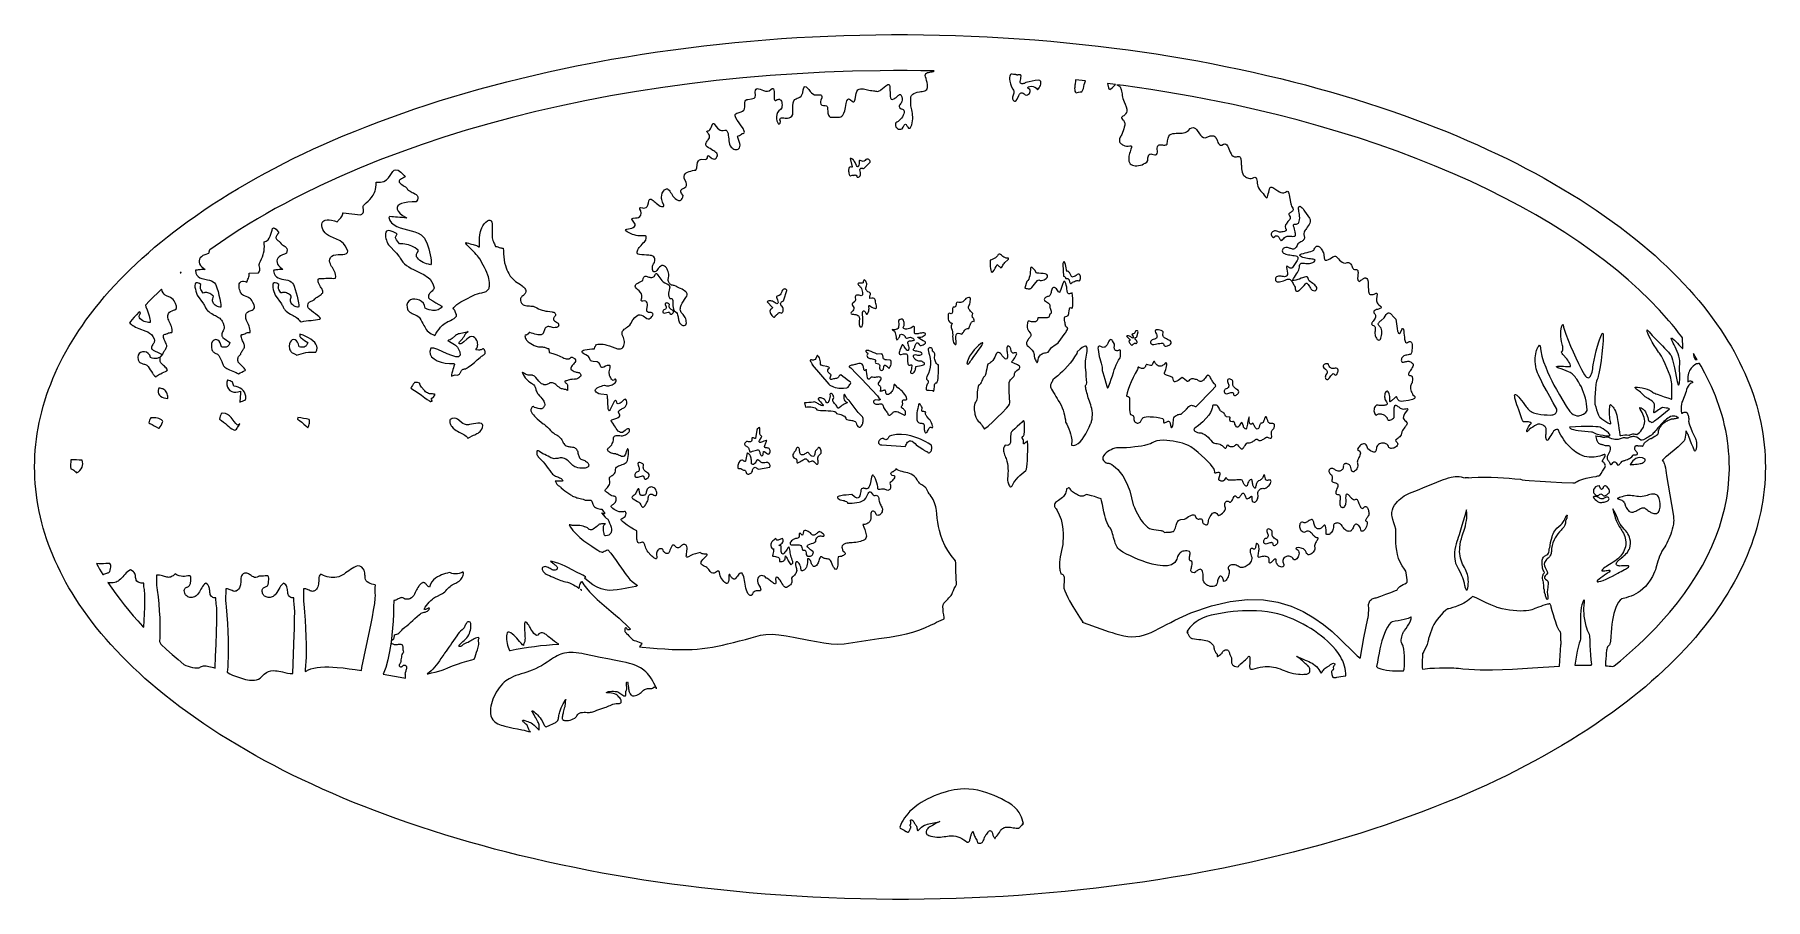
# Model space of a CAD drawing. Extents: x 0.6 to 24.6, y 0.3 to 12.3.
import ezdxf

# ---------------------------------------------------------------- set-up
doc = ezdxf.new("R2010")
doc.units = 0
doc.linetypes.add('0', pattern=[0])
doc.layers.add('1', color=7, linetype='0')

msp = doc.modelspace()

# ---------------------------------------------------------------- linework, layer by layer
at = {"layer": '1'}
for points in [[(0.716593, 7.26123), (0.741739, 7.338867), (0.768839, 7.415955), (0.797647, 7.492371), (0.828165, 7.568115), (0.860392, 7.643127), (0.894327, 7.717407), (0.929972, 7.790894), (0.967325, 7.863525), (1.008341, 7.939697), (1.051065, 8.015076), (1.095255, 8.089478), (1.140909, 8.163025), (1.188028, 8.235535), (1.236856, 8.307068), (1.286905, 8.377625), (1.349405, 8.461792), (1.41337, 8.544678), (1.479044, 8.626282), (1.546183, 8.706543), (1.61503, 8.785522), (1.685587, 8.863098), (1.757364, 8.93927), (1.830851, 9.013977), (1.900187, 9.082642), (1.98295, 9.161499), (2.067179, 9.238953), (2.152628, 9.315125), (2.239054, 9.389893), (2.3267, 9.463318), (2.415567, 9.535339), (2.505655, 9.605896), (2.59672, 9.674988), (2.689005, 9.742676), (2.803751, 9.824341), (2.919962, 9.904297), (3.037149, 9.982544), (3.155558, 10.05896), (3.274942, 10.133667), (3.395548, 10.206543), (3.51713, 10.277588), (3.639933, 10.346863), (3.771524, 10.418823), (3.904093, 10.489197), (4.037638, 10.557922), (4.171671, 10.625), (4.306681, 10.690369), (4.442667, 10.754089), (4.579386, 10.816101), (4.716593, 10.876465), (4.854776, 10.93512), (5.018595, 11.002441), (5.183146, 11.067871), (5.348185, 11.131348), (5.5142, 11.192993), (5.680948, 11.252747), (5.848185, 11.310547), (6.016153, 11.366455), (6.184855, 11.42041), (6.354044, 11.472473), (6.544962, 11.52887), (6.736368, 11.583252), (6.928507, 11.63562), (7.12089, 11.685974), (7.314005, 11.734314), (7.507608, 11.780579), (7.7017, 11.82489), (7.896036, 11.867065), (8.091105, 11.907227), (8.286417, 11.945374), (8.43046, 11.972412), (8.575235, 11.998535), (8.787882, 12.034729), (9.000772, 12.068909), (9.214151, 12.101074), (9.427774, 12.131226), (9.641642, 12.159363), (9.855753, 12.185425), (10.070108, 12.209473), (10.284708, 12.231506), (10.499552, 12.251465), (10.714396, 12.269409), (10.929483, 12.285278), (11.144815, 12.299133), (11.360147, 12.310974), (11.575724, 12.32074), (11.796427, 12.329041), (12.017374, 12.335266), (12.238077, 12.339417), (12.459024, 12.341553), (12.679972, 12.341553), (12.900919, 12.339539), (13.121866, 12.33551), (13.342569, 12.329346), (13.563272, 12.321167), (13.783976, 12.310913), (14.004679, 12.298645), (14.224894, 12.284241), (14.445353, 12.267883), (14.665567, 12.24939), (14.885294, 12.228882), (15.105265, 12.206299), (15.324747, 12.181702), (15.543985, 12.155029), (15.737833, 12.129639), (15.931437, 12.102417), (16.124796, 12.073364), (16.317911, 12.04248), (16.510782, 12.009827), (16.703409, 11.975342), (16.895548, 11.939026), (17.087198, 11.90094), (17.278605, 11.861023), (17.469767, 11.819336), (17.66044, 11.775879), (17.850626, 11.730591), (18.024454, 11.687378), (18.197794, 11.642395), (18.370646, 11.595581), (18.543009, 11.546997), (18.714884, 11.496643), (18.886026, 11.444458), (19.056925, 11.390564), (19.227091, 11.334839), (19.396769, 11.277405), (19.565714, 11.218201), (19.712931, 11.164795), (19.859659, 11.10968), (20.005655, 11.052979), (20.150919, 10.994629), (20.295694, 10.93457), (20.439737, 10.872986), (20.583048, 10.809692), (20.725626, 10.744812), (20.867472, 10.678345), (20.997355, 10.61554), (21.126505, 10.551025), (21.254679, 10.484802), (21.381876, 10.41687), (21.508341, 10.34729), (21.633829, 10.276062), (21.758341, 10.203125), (21.881876, 10.12854), (22.004435, 10.052368), (22.117716, 9.979492), (22.230021, 9.904785), (22.34086, 9.828247), (22.45048, 9.749878), (22.558878, 9.6698), (22.666056, 9.587952), (22.771769, 9.504333), (22.876017, 9.419006), (22.960733, 9.34729), (23.043985, 9.274048), (23.126017, 9.199463), (23.206827, 9.123352), (23.286417, 9.045898), (23.364542, 8.967102), (23.441202, 8.886902), (23.516397, 8.80542), (23.584024, 8.729187), (23.649942, 8.651611), (23.714396, 8.572693), (23.77714, 8.492432), (23.838175, 8.410889), (23.897501, 8.328125), (23.955118, 8.244202), (24.011026, 8.159058), (24.05546, 8.088013), (24.098185, 8.015991), (24.139444, 7.943054), (24.179239, 7.869324), (24.217325, 7.794678), (24.253702, 7.719299), (24.288614, 7.643127), (24.321817, 7.566223), (24.353312, 7.488586), (24.381144, 7.414917), (24.407511, 7.340576), (24.431681, 7.265625), (24.454142, 7.190125), (24.474894, 7.114075), (24.493448, 7.037537), (24.510294, 6.960571), (24.525431, 6.883179), (24.53837, 6.805481), (24.549601, 6.727478), (24.558878, 6.649231), (24.565714, 6.572388), (24.570597, 6.495117), (24.573526, 6.417725), (24.574503, 6.340332), (24.573526, 6.262878), (24.570353, 6.185486), (24.56547, 6.108215), (24.558634, 6.031128), (24.549601, 5.954163), (24.538858, 5.877502), (24.526163, 5.801147), (24.511271, 5.725159), (24.494669, 5.649536), (24.476114, 5.574341), (24.454874, 5.496277), (24.431681, 5.418762), (24.406778, 5.341797), (24.380167, 5.265503), (24.351603, 5.189758), (24.321329, 5.114746), (24.289347, 5.040466), (24.255655, 4.966919), (24.220255, 4.894226), (24.180948, 4.817505), (24.139933, 4.741638), (24.097696, 4.666626), (24.053507, 4.592529), (24.008097, 4.519348), (23.960978, 4.447083), (23.912638, 4.375854), (23.862589, 4.305603), (23.800089, 4.221436), (23.736124, 4.13855), (23.67045, 4.056946), (23.603312, 3.976685), (23.534464, 3.897705), (23.463907, 3.820129), (23.39213, 3.743958), (23.318644, 3.66925), (23.249308, 3.600586), (23.166544, 3.521729), (23.082315, 3.444275), (22.996866, 3.368103), (22.91044, 3.293335), (22.822794, 3.21991), (22.733927, 3.147888), (22.643839, 3.077332), (22.552774, 3.00824), (22.460489, 2.940552), (22.345743, 2.858887), (22.229532, 2.778931), (22.112345, 2.700684), (21.993937, 2.624268), (21.874552, 2.549561), (21.753946, 2.476685), (21.632364, 2.40564), (21.509562, 2.336365), (21.37797, 2.264404), (21.245401, 2.194031), (21.111856, 2.125305), (20.977823, 2.058228), (20.842813, 1.992859), (20.706827, 1.929138), (20.570108, 1.867126), (20.432901, 1.806763), (20.294718, 1.748108), (20.130899, 1.680786), (19.966349, 1.615356), (19.80131, 1.55188), (19.635294, 1.490234), (19.468546, 1.430481), (19.30131, 1.372681), (19.133341, 1.316772), (18.96464, 1.262817), (18.79545, 1.210754), (18.604532, 1.154358), (18.413126, 1.099976), (18.220987, 1.047607), (18.028605, 0.997253), (17.835489, 0.948914), (17.641886, 0.902649), (17.447794, 0.858337), (17.253458, 0.816162), (17.05839, 0.776001), (16.863077, 0.737854), (16.719034, 0.710815), (16.574259, 0.684692), (16.361612, 0.648499), (16.148722, 0.614319), (15.935343, 0.582153), (15.72172, 0.552002), (15.507853, 0.523865), (15.293741, 0.497803), (15.079386, 0.473755), (14.864786, 0.451721), (14.649942, 0.431763), (14.435099, 0.413818), (14.220011, 0.397949), (14.004679, 0.384094), (13.789347, 0.372253), (13.573771, 0.362488), (13.353067, 0.354187), (13.13212, 0.347961), (12.911173, 0.343811), (12.69047, 0.341675), (12.469522, 0.341675), (12.248575, 0.343689), (12.027628, 0.347717), (11.806925, 0.353882), (11.585978, 0.362061), (11.365274, 0.372314), (11.144815, 0.384583), (10.924356, 0.398987), (10.703897, 0.415344), (10.483927, 0.433838), (10.263956, 0.454346), (10.04423, 0.476929), (9.824503, 0.501526), (9.605265, 0.528198), (9.411417, 0.553589), (9.217813, 0.580872), (9.024454, 0.609924), (8.831339, 0.640747), (8.638468, 0.673462), (8.446085, 0.707947), (8.253946, 0.744202), (8.062052, 0.782349), (7.870646, 0.822205), (7.679728, 0.863892), (7.489054, 0.907349), (7.298868, 0.952637), (7.12504, 0.99585), (6.9517, 1.040833), (6.778849, 1.087646), (6.606485, 1.13623), (6.43461, 1.186584), (6.263468, 1.23877), (6.092569, 1.292664), (5.922403, 1.348389), (5.752726, 1.405823), (5.58378, 1.465027), (5.436563, 1.518433), (5.289835, 1.573547), (5.143839, 1.630249), (4.998575, 1.688599), (4.8538, 1.748657), (4.709757, 1.810242), (4.566446, 1.873535), (4.423868, 1.938416), (4.282022, 2.004883), (4.15214, 2.067688), (4.022989, 2.132202), (3.894815, 2.198425), (3.767618, 2.266357), (3.641153, 2.335938), (3.515665, 2.407166), (3.391153, 2.480103), (3.267618, 2.554688), (3.14506, 2.630859), (3.031778, 2.703735), (2.919474, 2.778442), (2.808634, 2.85498), (2.699015, 2.93335), (2.590616, 3.013428), (2.483438, 3.095276), (2.377726, 3.178894), (2.273478, 3.264221), (2.188761, 3.335938), (2.105509, 3.40918), (2.023478, 3.483765), (1.942667, 3.559875), (1.863077, 3.637329), (1.784952, 3.716125), (1.708292, 3.796326), (1.633097, 3.877808), (1.56547, 3.954041), (1.499552, 4.031616), (1.435099, 4.110535), (1.372355, 4.190796), (1.311319, 4.272339), (1.251993, 4.355103), (1.194376, 4.439026), (1.138468, 4.52417), (1.094034, 4.595215), (1.05131, 4.667236), (1.01005, 4.740173), (0.970255, 4.813904), (0.932169, 4.88855), (0.895792, 4.963928), (0.86088, 5.0401), (0.827677, 5.117004), (0.796183, 5.194641), (0.768351, 5.268311), (0.741983, 5.342651), (0.717813, 5.417603), (0.695353, 5.493103), (0.674601, 5.569153), (0.656046, 5.645691), (0.6392, 5.722656), (0.624063, 5.800049), (0.611124, 5.877747), (0.599894, 5.95575), (0.590616, 6.033997), (0.58378, 6.11084), (0.578897, 6.18811), (0.575968, 6.265503), (0.574991, 6.342896), (0.575968, 6.420349), (0.579142, 6.497742), (0.584024, 6.575012), (0.59086, 6.6521), (0.599894, 6.729065), (0.610636, 6.805725), (0.623331, 6.88208), (0.638224, 6.958069), (0.654825, 7.033691), (0.67338, 7.108887), (0.693888, 7.18512)], [(11.311319, 3.938599), (11.417276, 3.918152), (11.520548, 3.90094), (11.620157, 3.888855), (11.713907, 3.883972), (11.800333, 3.888306), (11.920938, 3.907043), (12.041788, 3.925171), (12.162638, 3.942688), (12.283487, 3.959656), (12.357462, 3.970337), (12.431192, 3.981934), (12.504679, 3.994446), (12.578165, 4.007874), (12.6663, 4.027283), (12.751749, 4.049805), (12.834757, 4.076233), (12.917032, 4.107788), (12.999308, 4.145081), (13.05131, 4.171814), (13.082804, 4.187561), (13.114542, 4.202332), (13.146769, 4.216125), (13.179483, 4.228943), (13.189249, 4.235413), (13.186563, 4.252319), (13.18046, 4.290161), (13.175577, 4.328186), (13.172159, 4.366333), (13.170206, 4.404602), (13.172159, 4.426819), (13.177286, 4.438904), (13.183634, 4.450317), (13.191202, 4.460999), (13.199991, 4.470703), (13.218058, 4.488708), (13.23588, 4.506836), (13.253702, 4.525085), (13.271524, 4.543396), (13.282755, 4.556946), (13.293009, 4.570923), (13.298868, 4.58551), (13.303263, 4.600525), (13.314737, 4.628906), (13.327677, 4.656677), (13.342081, 4.683594), (13.358194, 4.709717), (13.349161, 4.905151), (13.34672, 5.008606), (13.342081, 5.04187), (13.284464, 5.111755), (13.236612, 5.182617), (13.197306, 5.253662), (13.166056, 5.324097), (13.141642, 5.393127), (13.122843, 5.460144), (13.110392, 5.517395), (13.099894, 5.575012), (13.091593, 5.632996), (13.085245, 5.691223), (13.080362, 5.735901), (13.076944, 5.76355), (13.071573, 5.790894), (13.064249, 5.817749), (13.055216, 5.844055), (13.04423, 5.86969), (13.032511, 5.891602), (13.019815, 5.912903), (13.006144, 5.933533), (12.991251, 5.95343), (12.978556, 5.971497), (12.966349, 5.990112), (12.955362, 6.009216), (12.944864, 6.028809), (12.935343, 6.045776), (12.92631, 6.057434), (12.916056, 6.067871), (12.904581, 6.076965), (12.89213, 6.084595), (12.876017, 6.094055), (12.860636, 6.105042), (12.84672, 6.117432), (12.83378, 6.131165), (12.82255, 6.146057), (12.81254, 6.161987), (12.796671, 6.188293), (12.776896, 6.2099), (12.754923, 6.227112), (12.731485, 6.240601), (12.707071, 6.250732), (12.681925, 6.259399), (12.65629, 6.266541), (12.630411, 6.272156), (12.605997, 6.277222), (12.582315, 6.283997), (12.558878, 6.29248), (12.536173, 6.30249), (12.516886, 6.315247), (12.51005, 6.303589), (12.501505, 6.293091), (12.491495, 6.284058), (12.480021, 6.276672), (12.471476, 6.272461), (12.463175, 6.267761), (12.455118, 6.262695), (12.447306, 6.257141), (12.444864, 6.252075), (12.446329, 6.246033), (12.452188, 6.238708), (12.462442, 6.229553), (12.490274, 6.222412), (12.497599, 6.216858), (12.501017, 6.209351), (12.500528, 6.200378), (12.49711, 6.190186), (12.487589, 6.175293), (12.476603, 6.161438), (12.464396, 6.148621), (12.451212, 6.137024), (12.436808, 6.12677), (12.43339, 6.114563), (12.438028, 6.102783), (12.441446, 6.090637), (12.443644, 6.078186), (12.444376, 6.065552), (12.443888, 6.056274), (12.441935, 6.047241), (12.438517, 6.038635), (12.433878, 6.03064), (12.426554, 6.023499), (12.417276, 6.019165), (12.406534, 6.017761), (12.394083, 6.019714), (12.361856, 6.033081), (12.340616, 6.03241), (12.31962, 6.031799), (12.29838, 6.031372), (12.27714, 6.031067), (12.27128, 6.032898), (12.268595, 6.037109), (12.266886, 6.070068), (12.263712, 6.09021), (12.255411, 6.119812), (12.245401, 6.148804), (12.233438, 6.177124), (12.219522, 6.20459), (12.209269, 6.220215), (12.200968, 6.228394), (12.193888, 6.229736), (12.188028, 6.224854), (12.182657, 6.214417), (12.178019, 6.199219), (12.159464, 6.10376), (12.151651, 6.078369), (12.142618, 6.060791), (12.133341, 6.049194), (12.124063, 6.042542), (12.116983, 6.040283), (12.109659, 6.039307), (12.102335, 6.039734), (12.095011, 6.041504), (12.087198, 6.043396), (12.07963, 6.044861), (12.071573, 6.045959), (12.063761, 6.04657), (12.052774, 6.044617), (12.041544, 6.039124), (12.032511, 6.021118), (12.030313, 6.001465), (12.02714, 5.981934), (12.022989, 5.962585), (12.017618, 5.943542), (12.010538, 5.928223), (12.002237, 5.917786), (11.992716, 5.911926), (11.981974, 5.9104), (11.969767, 5.913086), (11.956583, 5.919617), (11.941935, 5.929871), (11.905802, 5.958801), (11.867472, 5.95636), (11.829142, 5.952942), (11.790812, 5.948486), (11.752726, 5.943054), (11.732218, 5.938477), (11.718302, 5.93335), (11.710001, 5.927673), (11.70756, 5.921265), (11.710001, 5.914185), (11.717325, 5.906128), (11.729044, 5.897217), (11.744669, 5.887146), (11.768595, 5.881897), (11.784708, 5.879089), (11.800333, 5.875061), (11.815714, 5.869812), (11.830606, 5.863342), (11.837931, 5.858521), (11.842081, 5.855408), (11.845499, 5.851318), (11.847452, 5.846436), (11.848185, 5.841248), (11.847696, 5.840149), (11.879923, 5.838806), (11.911905, 5.839478), (11.944132, 5.842163), (11.97587, 5.846802), (12.007364, 5.853394), (12.026651, 5.859253), (12.04545, 5.866821), (12.063517, 5.876038), (12.080606, 5.88678), (12.100626, 5.910767), (12.118692, 5.948303), (12.133097, 5.974182), (12.144571, 5.990051), (12.154093, 5.997498), (12.161905, 5.998108), (12.168741, 5.993347), (12.191446, 5.963745), (12.2017, 5.953979), (12.214884, 5.946777), (12.230997, 5.94397), (12.244669, 5.948486), (12.255411, 5.947815), (12.263712, 5.942566), (12.269815, 5.933411), (12.274942, 5.920959), (12.279093, 5.903809), (12.283243, 5.886658), (12.287394, 5.869507), (12.291544, 5.852356), (12.295694, 5.838623), (12.300821, 5.825256), (12.307413, 5.812378), (12.314737, 5.80011), (12.324015, 5.785217), (12.328409, 5.7724), (12.330606, 5.759155), (12.331095, 5.745605), (12.329386, 5.732239), (12.325724, 5.719238), (12.320353, 5.706909), (12.313028, 5.695496), (12.304239, 5.685303), (12.296183, 5.679077), (12.286905, 5.674438), (12.27714, 5.671692), (12.266886, 5.670837), (12.252481, 5.673279), (12.242472, 5.684265), (12.239542, 5.694519), (12.235147, 5.704163), (12.229288, 5.713135), (12.222208, 5.72113), (12.216349, 5.725647), (12.209513, 5.728699), (12.202188, 5.730164), (12.194864, 5.72998), (12.186319, 5.726379), (12.178995, 5.719604), (12.172892, 5.709412), (12.16923, 5.69574), (12.168253, 5.67865), (12.171183, 5.637939), (12.169474, 5.619995), (12.166788, 5.607971), (12.162638, 5.596436), (12.156534, 5.585693), (12.148966, 5.575989), (12.139933, 5.567505), (12.129923, 5.560486), (12.116739, 5.553955), (12.103067, 5.548828), (12.088907, 5.545288), (12.074259, 5.543335), (12.05961, 5.542908), (12.05839, 5.541687), (12.073771, 5.507751), (12.086954, 5.4729), (12.097696, 5.437256), (12.106485, 5.401062), (12.108927, 5.383301), (12.107218, 5.367676), (12.101603, 5.354004), (12.092569, 5.342285), (12.080362, 5.332275), (12.06547, 5.323669), (12.045938, 5.315857), (12.026163, 5.309326), (12.005655, 5.304077), (11.985147, 5.300232), (11.960733, 5.295593), (11.936319, 5.292236), (11.911417, 5.290161), (11.886759, 5.289368), (11.870157, 5.288513), (11.8538, 5.286804), (11.837442, 5.284363), (11.821329, 5.281067), (11.809855, 5.277588), (11.799112, 5.272522), (11.789103, 5.265991), (11.780313, 5.258057), (11.773233, 5.246033), (11.770304, 5.231262), (11.77128, 5.213806), (11.776651, 5.193115), (11.786661, 5.170715), (11.793741, 5.16803), (11.800333, 5.164124), (11.806192, 5.159058), (11.810831, 5.153015), (11.813272, 5.145203), (11.812784, 5.137024), (11.809366, 5.128723), (11.80253, 5.120728), (11.792521, 5.113342), (11.779093, 5.106873), (11.762247, 5.101685), (11.741495, 5.098145), (11.717081, 5.096619), (11.713175, 5.058716), (11.713663, 5.018311), (11.713419, 4.99884), (11.712198, 4.97937), (11.709269, 4.960083), (11.705362, 4.940979), (11.699503, 4.92865), (11.692667, 4.922302), (11.68461, 4.921631), (11.675333, 4.92627), (11.665079, 4.935791), (11.654337, 4.949707), (11.642862, 4.967957), (11.633829, 4.992188), (11.626749, 5.015015), (11.618937, 5.032471), (11.609903, 5.04541), (11.60087, 5.053894), (11.590372, 5.060486), (11.578653, 5.06488), (11.566446, 5.066956), (11.552774, 5.068481), (11.539103, 5.070618), (11.525675, 5.073547), (11.512247, 5.077087), (11.498087, 5.085144), (11.487589, 5.094177), (11.479044, 5.09668), (11.471964, 5.093567), (11.466105, 5.085693), (11.459757, 5.070862), (11.453897, 5.055908), (11.448526, 5.040771), (11.443399, 5.025513), (11.438028, 5.012207), (11.431681, 4.999451), (11.424112, 4.987305), (11.415567, 4.97583), (11.401896, 4.963318), (11.388224, 4.959167), (11.376993, 4.961121), (11.367716, 4.968018), (11.359903, 4.978638), (11.354288, 4.989258), (11.349405, 5.000061), (11.344767, 5.011108), (11.34086, 5.022339), (11.33671, 5.032654), (11.331583, 5.04248), (11.325235, 5.051758), (11.318155, 5.060303), (11.307413, 5.066467), (11.29423, 5.067566), (11.291788, 5.051453), (11.292765, 5.031433), (11.291788, 5.011414), (11.289103, 4.991577), (11.284464, 4.972046), (11.278116, 4.953064), (11.272989, 4.942322), (11.266642, 4.93219), (11.259317, 4.922791), (11.251017, 4.914246), (11.242228, 4.908508), (11.232706, 4.904419), (11.222696, 4.902161), (11.212198, 4.901733), (11.203409, 4.915527), (11.201456, 4.933838), (11.197794, 4.951904), (11.192423, 4.969543), (11.185343, 4.986572), (11.175333, 5.003357), (11.164835, 5.016113), (11.154093, 5.024292), (11.144327, 5.027649), (11.135538, 5.025818), (11.129435, 5.018311), (11.125772, 5.004822), (11.125772, 4.984985), (11.130899, 4.959595), (11.135782, 4.94635), (11.1392, 4.932678), (11.141397, 4.918762), (11.142374, 4.904663), (11.140909, 4.890686), (11.137003, 4.877136), (11.131144, 4.864441), (11.123087, 4.852844), (11.113321, 4.841736), (11.103067, 4.831055), (11.092081, 4.820984), (11.080851, 4.811462), (11.068888, 4.800964), (11.074503, 4.768433), (11.074991, 4.754089), (11.073526, 4.741699), (11.070108, 4.729675), (11.064493, 4.718506), (11.057169, 4.708435), (11.048136, 4.699768), (11.036661, 4.690674), (11.024454, 4.682434), (11.012003, 4.675049), (10.998819, 4.668579), (10.985636, 4.669128), (10.973673, 4.679138), (10.961466, 4.693542), (10.949015, 4.71228), (10.936808, 4.731201), (10.924845, 4.750183), (10.912882, 4.769287), (10.900919, 4.786316), (10.888956, 4.799866), (10.876749, 4.808777), (10.864786, 4.811584), (10.852579, 4.80719), (10.848185, 4.785645), (10.854288, 4.753296), (10.854532, 4.732849), (10.849405, 4.722473), (10.839884, 4.720581), (10.826944, 4.725403), (10.814005, 4.733704), (10.80131, 4.742615), (10.789103, 4.752197), (10.777384, 4.762329), (10.766397, 4.77179), (10.754923, 4.780701), (10.74296, 4.789063), (10.730753, 4.796936), (10.719767, 4.800964), (10.706095, 4.816406), (10.69047, 4.827148), (10.673868, 4.833435), (10.656778, 4.835266), (10.640421, 4.832764), (10.625772, 4.82605), (10.613321, 4.815247), (10.604044, 4.800354), (10.599161, 4.781494), (10.599161, 4.758728), (10.605509, 4.7323), (10.618204, 4.702148), (10.633585, 4.672424), (10.642374, 4.650757), (10.644815, 4.63623), (10.64213, 4.62738), (10.63505, 4.622803), (10.624308, 4.621277), (10.613565, 4.621399), (10.602579, 4.621399), (10.591837, 4.621277), (10.581095, 4.621094), (10.565714, 4.618103), (10.551554, 4.611267), (10.539591, 4.599365), (10.530069, 4.581116), (10.52006, 4.566833), (10.509562, 4.559509), (10.498575, 4.558472), (10.487589, 4.563354), (10.476603, 4.573486), (10.46586, 4.588379), (10.455851, 4.607483), (10.445597, 4.633728), (10.437296, 4.660583), (10.430948, 4.687988), (10.426554, 4.715759), (10.42338, 4.741516), (10.419474, 4.767151), (10.414591, 4.792603), (10.408731, 4.817871), (10.400919, 4.840515), (10.392862, 4.856445), (10.384073, 4.866211), (10.374552, 4.870178), (10.364054, 4.868896), (10.353067, 4.862732), (10.341105, 4.852478), (10.330118, 4.840088), (10.31962, 4.827209), (10.30961, 4.813904), (10.300333, 4.800171), (10.28544, 4.787292), (10.271769, 4.78418), (10.259317, 4.788574), (10.247843, 4.798401), (10.240274, 4.807861), (10.233194, 4.817749), (10.226358, 4.827881), (10.220255, 4.838379), (10.213663, 4.8479), (10.208536, 4.852051), (10.204386, 4.848511), (10.201944, 4.835144), (10.199991, 4.77655), (10.196085, 4.751587), (10.189493, 4.735291), (10.180704, 4.726685), (10.170206, 4.724976), (10.157999, 4.729187), (10.145304, 4.738525), (10.131876, 4.752075), (10.117472, 4.77063), (10.104288, 4.7901), (10.092569, 4.810486), (10.082315, 4.831665), (10.07548, 4.855774), (10.071573, 4.876648), (10.066446, 4.889771), (10.060587, 4.896545), (10.053751, 4.898071), (10.045938, 4.895752), (10.016153, 4.877686), (10.00712, 4.873291), (9.997599, 4.870422), (9.987833, 4.869141), (9.977823, 4.869446), (9.963175, 4.874817), (9.951456, 4.883606), (9.940958, 4.893921), (9.932169, 4.905579), (9.924845, 4.918396), (9.916788, 4.929626), (9.907267, 4.939636), (9.89628, 4.94812), (9.884317, 4.954956), (9.868204, 4.96228), (9.849161, 4.969727), (9.834513, 4.977783), (9.824259, 4.98645), (9.817911, 4.995728), (9.815226, 5.005554), (9.815958, 5.015991), (9.81962, 5.027039), (9.826212, 5.038635), (9.840128, 5.056641), (9.855021, 5.07373), (9.871134, 5.089783), (9.888224, 5.104736), (9.898233, 5.115051), (9.901896, 5.122253), (9.900187, 5.127014), (9.894083, 5.129822), (9.881876, 5.131348), (9.869669, 5.13269), (9.857218, 5.133911), (9.845011, 5.134888), (9.831339, 5.137756), (9.823282, 5.14032), (9.815958, 5.144287), (9.80961, 5.149536), (9.804239, 5.155945), (9.770304, 5.148254), (9.737101, 5.138367), (9.704386, 5.126343), (9.672892, 5.112122), (9.64213, 5.095825), (9.627481, 5.089172), (9.61796, 5.089233), (9.613077, 5.095093), (9.611612, 5.105835), (9.612589, 5.120422), (9.616007, 5.140259), (9.618692, 5.160217), (9.62089, 5.180298), (9.622355, 5.200378), (9.621378, 5.22113), (9.616983, 5.240356), (9.608438, 5.257141), (9.592569, 5.264404), (9.577921, 5.265564), (9.568888, 5.263977), (9.560099, 5.260925), (9.552042, 5.25647), (9.544962, 5.250671), (9.519571, 5.227234), (9.51298, 5.222839), (9.505411, 5.220154), (9.497599, 5.219299), (9.489786, 5.220276), (9.476603, 5.22583), (9.452921, 5.247925), (9.44755, 5.25238), (9.441446, 5.255737), (9.43461, 5.25769), (9.427774, 5.258301), (9.421183, 5.255676), (9.414835, 5.250488), (9.40922, 5.243042), (9.399942, 5.225281), (9.391886, 5.207092), (9.384562, 5.188416), (9.378458, 5.169434), (9.375284, 5.160583), (9.370157, 5.152649), (9.363321, 5.145996), (9.355509, 5.14093), (9.347208, 5.139404), (9.338907, 5.139832), (9.331095, 5.142212), (9.323771, 5.146362), (9.316446, 5.151611), (9.309366, 5.15741), (9.302774, 5.163818), (9.296915, 5.170715), (9.292032, 5.186523), (9.284708, 5.197998), (9.275187, 5.205139), (9.263956, 5.208313), (9.251993, 5.207642), (9.241983, 5.204468), (9.232706, 5.199646), (9.224161, 5.193298), (9.217081, 5.185608), (9.20878, 5.173706), (9.202433, 5.160706), (9.198282, 5.14679), (9.196573, 5.132446), (9.196817, 5.117981), (9.200724, 5.097717), (9.202433, 5.082764), (9.20048, 5.073059), (9.195597, 5.068237), (9.187784, 5.067932), (9.177774, 5.071594), (9.161905, 5.082031), (9.146769, 5.093628), (9.132608, 5.106323), (9.119425, 5.119995), (9.08378, 5.158875), (9.068399, 5.180298), (9.059855, 5.19812), (9.052042, 5.216248), (9.044474, 5.234619), (9.037882, 5.253235), (9.034464, 5.262024), (9.030802, 5.27063), (9.026407, 5.278992), (9.021769, 5.287109), (9.01713, 5.292053), (9.011271, 5.295532), (9.004679, 5.297424), (8.997843, 5.297546), (8.986124, 5.2948), (8.972208, 5.288879), (8.959024, 5.285706), (8.948282, 5.288147), (8.939981, 5.295471), (8.933878, 5.306824), (8.929239, 5.324158), (8.926065, 5.341797), (8.924601, 5.35968), (8.924356, 5.377625), (8.925089, 5.451782), (8.923624, 5.454163), (8.878458, 5.479736), (8.834024, 5.506897), (8.790567, 5.535583), (8.748331, 5.565735), (8.727823, 5.58313), (8.715128, 5.597046), (8.709269, 5.607971), (8.709024, 5.616516), (8.712931, 5.623352), (8.720499, 5.62915), (8.752237, 5.647095), (8.762491, 5.655579), (8.770304, 5.666382), (8.775187, 5.680115), (8.776163, 5.697083), (8.77421, 5.710266), (8.769815, 5.718323), (8.76298, 5.722412), (8.75419, 5.723389), (8.740274, 5.721802), (8.726358, 5.720581), (8.712442, 5.719666), (8.698526, 5.719116), (8.679728, 5.721252), (8.65922, 5.726685), (8.637247, 5.736572), (8.613565, 5.752075), (8.591349, 5.768066), (8.577433, 5.78064), (8.570597, 5.790588), (8.56962, 5.798645), (8.573282, 5.805542), (8.580118, 5.811279), (8.587198, 5.81665), (8.594767, 5.821594), (8.602335, 5.826111), (8.613077, 5.83429), (8.622599, 5.844116), (8.630167, 5.855286), (8.636026, 5.867554), (8.639688, 5.880615), (8.639688, 5.90033), (8.637247, 5.914673), (8.632853, 5.924316), (8.626749, 5.93042), (8.619181, 5.934021), (8.609659, 5.936157), (8.595255, 5.938416), (8.581095, 5.942261), (8.567423, 5.947693), (8.554483, 5.95459), (8.542276, 5.962891), (8.530802, 5.973999), (8.518839, 5.984497), (8.506388, 5.994263), (8.493204, 6.003296), (8.486612, 6.011658), (8.48588, 6.019409), (8.489542, 6.0271), (8.496622, 6.035217), (8.506388, 6.044189), (8.518839, 6.055847), (8.530069, 6.069031), (8.539347, 6.083374), (8.546915, 6.098816), (8.552042, 6.119568), (8.55131, 6.143738), (8.546183, 6.164978), (8.54545, 6.181458), (8.548624, 6.194031), (8.554972, 6.203674), (8.563272, 6.211365), (8.574503, 6.217896), (8.585245, 6.224854), (8.595987, 6.2323), (8.606241, 6.240112), (8.615519, 6.251465), (8.622843, 6.266296), (8.627726, 6.285522), (8.629679, 6.308167), (8.635782, 6.325806), (8.64506, 6.339294), (8.657022, 6.349426), (8.671183, 6.357056), (8.688028, 6.362976), (8.705118, 6.368896), (8.721964, 6.374695), (8.739054, 6.380493), (8.752237, 6.386719), (8.764444, 6.394592), (8.775675, 6.403931), (8.78544, 6.414673), (8.794718, 6.433655), (8.802286, 6.460144), (8.807413, 6.487183), (8.810343, 6.514526), (8.811075, 6.542053), (8.809366, 6.569519), (8.806192, 6.583679), (8.801798, 6.591919), (8.796183, 6.592957), (8.789347, 6.58551), (8.781534, 6.568237), (8.766397, 6.51947), (8.757608, 6.503662), (8.747843, 6.493652), (8.736856, 6.488464), (8.724894, 6.487366), (8.712198, 6.489502), (8.697794, 6.494873), (8.68339, 6.500732), (8.669474, 6.507141), (8.655558, 6.514038), (8.648233, 6.517212), (8.640909, 6.519958), (8.633341, 6.522156), (8.625528, 6.523926), (8.608438, 6.52533), (8.591593, 6.528564), (8.57548, 6.533569), (8.55961, 6.540283), (8.544718, 6.548645), (8.536173, 6.555481), (8.528849, 6.563416), (8.522501, 6.572266), (8.517374, 6.581848), (8.522257, 6.592468), (8.529581, 6.601196), (8.537149, 6.609558), (8.54545, 6.617493), (8.553995, 6.624939), (8.566202, 6.637329), (8.5767, 6.651123), (8.585245, 6.666199), (8.592081, 6.68219), (8.59672, 6.697327), (8.600382, 6.71283), (8.602579, 6.728516), (8.6038, 6.744324), (8.60795, 6.75946), (8.615274, 6.769531), (8.625528, 6.775513), (8.638468, 6.778259), (8.65336, 6.778748), (8.671427, 6.777344), (8.689737, 6.776489), (8.707804, 6.776123), (8.726114, 6.776245), (8.741007, 6.778137), (8.755655, 6.781982), (8.769571, 6.78772), (8.782511, 6.795227), (8.792765, 6.802734), (8.802286, 6.811279), (8.810831, 6.820801), (8.818155, 6.831177), (8.822062, 6.838196), (8.824747, 6.845825), (8.825724, 6.85376), (8.82548, 6.861816), (8.821817, 6.868408), (8.81547, 6.872192), (8.806192, 6.872803), (8.794474, 6.86969), (8.779825, 6.862122), (8.76298, 6.849304), (8.745157, 6.832153), (8.728556, 6.822388), (8.712687, 6.819214), (8.69755, 6.821716), (8.683146, 6.829285), (8.668985, 6.840942), (8.654581, 6.857666), (8.641153, 6.875244), (8.628946, 6.893494), (8.617716, 6.912476), (8.593058, 6.95166), (8.577433, 6.966064), (8.570108, 6.977234), (8.571329, 6.986328), (8.57963, 6.993958), (8.593302, 7.000671), (8.648722, 7.020447), (8.666056, 7.028687), (8.68046, 7.038635), (8.689493, 7.050781), (8.69169, 7.065796), (8.672647, 7.097961), (8.671671, 7.110291), (8.677042, 7.12085), (8.68754, 7.130188), (8.699259, 7.137573), (8.711222, 7.144653), (8.723185, 7.151489), (8.735392, 7.15802), (8.752481, 7.169495), (8.767618, 7.183105), (8.779581, 7.199646), (8.786905, 7.219666), (8.787394, 7.244385), (8.780558, 7.265503), (8.772745, 7.277283), (8.7642, 7.281311), (8.754679, 7.279053), (8.744425, 7.272156), (8.709269, 7.238708), (8.695841, 7.228516), (8.681925, 7.221313), (8.668009, 7.218689), (8.652872, 7.222229), (8.646524, 7.243469), (8.640421, 7.257446), (8.634317, 7.264648), (8.627726, 7.265625), (8.620646, 7.26123), (8.613565, 7.252136), (8.605753, 7.239136), (8.557169, 7.139832), (8.547647, 7.125488), (8.540812, 7.121582), (8.53544, 7.125366), (8.531534, 7.135681), (8.528605, 7.15155), (8.525919, 7.1828), (8.523722, 7.21405), (8.522501, 7.245361), (8.521769, 7.276733), (8.520792, 7.292908), (8.519815, 7.309082), (8.518106, 7.325256), (8.516397, 7.34137), (8.426065, 7.353455), (8.399942, 7.358154), (8.375772, 7.369385), (8.359659, 7.381042), (8.351358, 7.392822), (8.349894, 7.404541), (8.354044, 7.416138), (8.363321, 7.427307), (8.376749, 7.437866), (8.395304, 7.448364), (8.414835, 7.457275), (8.434855, 7.4646), (8.455362, 7.470276), (8.476847, 7.474976), (8.491495, 7.471313), (8.506632, 7.469238), (8.521769, 7.46875), (8.536905, 7.46991), (8.553019, 7.4729), (8.568888, 7.477539), (8.584024, 7.483826), (8.598429, 7.491577), (8.612101, 7.500854), (8.624552, 7.511414), (8.633829, 7.52356), (8.638468, 7.536072), (8.638224, 7.548462), (8.631876, 7.560181), (8.62211, 7.558289), (8.616983, 7.553223), (8.611124, 7.549133), (8.604532, 7.546021), (8.597696, 7.544006), (8.590372, 7.544922), (8.583292, 7.548462), (8.577188, 7.55426), (8.571817, 7.56073), (8.567423, 7.567749), (8.563761, 7.575317), (8.558146, 7.587463), (8.553263, 7.599792), (8.548868, 7.612305), (8.544962, 7.625061), (8.5413, 7.64624), (8.542765, 7.663818), (8.54545, 7.681274), (8.549112, 7.698547), (8.553995, 7.715576), (8.555948, 7.722717), (8.557169, 7.730042), (8.557657, 7.737427), (8.557413, 7.744873), (8.553019, 7.749756), (8.544962, 7.752136), (8.532267, 7.751709), (8.513712, 7.748657), (8.489542, 7.741821), (8.466593, 7.728149), (8.450235, 7.721558), (8.438761, 7.720947), (8.431192, 7.725281), (8.426065, 7.733337), (8.412638, 7.769226), (8.404337, 7.78125), (8.391642, 7.791565), (8.373575, 7.799072), (8.321573, 7.805603), (8.302042, 7.810059), (8.289347, 7.815186), (8.281534, 7.821045), (8.277384, 7.827637), (8.271036, 7.852539), (8.265909, 7.862732), (8.256632, 7.873962), (8.241739, 7.88623), (8.220011, 7.899597), (8.192423, 7.913818), (8.173868, 7.926636), (8.165567, 7.937805), (8.166056, 7.947449), (8.173624, 7.955627), (8.187052, 7.962402), (8.20463, 7.968018), (8.236368, 7.973755), (8.268106, 7.977844), (8.300089, 7.980347), (8.332315, 7.98114), (8.335001, 7.98175), (8.337198, 7.983459), (8.338419, 7.985901), (8.338419, 7.988647), (8.341349, 7.998901), (8.345499, 8.008728), (8.35087, 8.018005), (8.357218, 8.02655), (8.367716, 8.039978), (8.384317, 8.045654), (8.404581, 8.048035), (8.430704, 8.047119), (8.456583, 8.044434), (8.482218, 8.039978), (8.507364, 8.033752), (8.545938, 8.022766), (8.584269, 8.01062), (8.62211, 7.997314), (8.659464, 7.982849), (8.677286, 7.979126), (8.688761, 7.979126), (8.699991, 7.980957), (8.710978, 7.98468), (8.720987, 7.990173), (8.731974, 7.999817), (8.740763, 8.012024), (8.747355, 8.026672), (8.751749, 8.043701), (8.753702, 8.062744), (8.753214, 8.081848), (8.750772, 8.100769), (8.746622, 8.119385), (8.741007, 8.137573), (8.733438, 8.155151), (8.724161, 8.17749), (8.720987, 8.196838), (8.72294, 8.213745), (8.729044, 8.228577), (8.738565, 8.241821), (8.751017, 8.253784), (8.766153, 8.265137), (8.781534, 8.276367), (8.796915, 8.287476), (8.81254, 8.298462), (8.827433, 8.311096), (8.843058, 8.332458), (8.87211, 8.382996), (8.899454, 8.418274), (8.924845, 8.440369), (8.948526, 8.451355), (8.970987, 8.453491), (8.992228, 8.448792), (9.012003, 8.439392), (9.065226, 8.404358), (9.081095, 8.397583), (9.096476, 8.396606), (9.110636, 8.405212), (9.123331, 8.415649), (9.134806, 8.427612), (9.144571, 8.440979), (9.147745, 8.447083), (9.149698, 8.453735), (9.149942, 8.460693), (9.148722, 8.467468), (9.144083, 8.474487), (9.135538, 8.480103), (9.123087, 8.48407), (9.105753, 8.486084), (9.086466, 8.487183), (9.073526, 8.492615), (9.065958, 8.502136), (9.063272, 8.515015), (9.063517, 8.530396), (9.071329, 8.583984), (9.071573, 8.601807), (9.068888, 8.618286), (9.061808, 8.63269), (9.04838, 8.644226), (9.027628, 8.647583), (9.007608, 8.643677), (8.995157, 8.643555), (8.98881, 8.646912), (8.986856, 8.653442), (8.990763, 8.674866), (8.993692, 8.689148), (8.995646, 8.705505), (8.994425, 8.723572), (8.989054, 8.743103), (8.978556, 8.763672), (8.960001, 8.785278), (8.93461, 8.805481), (8.917276, 8.823059), (8.907022, 8.838379), (8.90336, 8.851807), (8.905313, 8.863586), (8.911905, 8.874207), (8.922647, 8.88385), (8.939005, 8.893738), (8.955362, 8.903137), (8.972452, 8.911926), (8.989542, 8.920166), (9.008097, 8.930359), (9.015177, 8.955139), (9.021769, 8.974609), (9.030802, 8.985779), (9.041788, 8.990295), (9.054483, 8.989746), (9.068644, 8.985962), (9.080362, 8.981628), (9.092325, 8.977661), (9.104288, 8.973938), (9.116495, 8.970581), (9.133341, 8.969604), (9.149454, 8.973572), (9.165323, 8.983887), (9.185587, 9.018799), (9.193644, 9.02533), (9.201456, 9.024353), (9.209757, 9.01709), (9.219034, 9.004883), (9.231241, 8.985657), (9.244181, 8.96698), (9.257853, 8.948853), (9.272257, 8.931335), (9.292032, 8.912964), (9.314249, 8.897217), (9.340372, 8.885132), (9.36088, 8.874084), (9.373819, 8.862793), (9.380655, 8.850952), (9.382364, 8.838318), (9.380411, 8.824646), (9.371622, 8.793335), (9.367472, 8.775146), (9.364786, 8.754944), (9.365763, 8.732605), (9.371378, 8.707764), (9.382853, 8.680115), (9.398478, 8.681213), (9.409464, 8.679016), (9.416788, 8.673279), (9.420938, 8.664246), (9.422892, 8.652161), (9.42338, 8.601013), (9.424601, 8.577271), (9.428019, 8.553772), (9.433634, 8.530701), (9.44169, 8.508362), (9.473429, 8.483887), (9.483927, 8.470093), (9.491251, 8.454224), (9.494913, 8.440613), (9.498087, 8.42688), (9.500528, 8.413025), (9.502481, 8.399109), (9.504923, 8.384888), (9.508585, 8.370911), (9.513224, 8.3573), (9.519083, 8.344055), (9.530313, 8.328186), (9.54545, 8.314331), (9.56547, 8.305176), (9.58256, 8.303711), (9.595743, 8.307617), (9.604776, 8.316101), (9.610392, 8.328491), (9.612589, 8.343933), (9.611856, 8.361694), (9.608194, 8.379578), (9.603067, 8.397095), (9.596231, 8.414001), (9.587931, 8.430237), (9.577921, 8.445557), (9.56669, 8.459961), (9.554239, 8.473206), (9.541788, 8.485229), (9.533731, 8.498901), (9.529337, 8.513977), (9.528116, 8.530457), (9.529825, 8.5448), (9.532755, 8.55896), (9.536905, 8.572815), (9.542276, 8.586243), (9.555948, 8.613831), (9.570841, 8.640686), (9.587198, 8.666809), (9.604776, 8.692078), (9.616739, 8.712769), (9.622355, 8.730835), (9.621866, 8.746643), (9.616007, 8.760681), (9.605753, 8.773254), (9.588663, 8.786011), (9.570841, 8.797485), (9.552042, 8.807678), (9.532755, 8.816528), (9.515665, 8.824951), (9.498819, 8.83374), (9.482218, 8.843018), (9.46586, 8.852661), (9.444864, 8.858521), (9.432169, 8.859924), (9.419962, 8.862732), (9.407999, 8.866882), (9.396524, 8.872375), (9.387491, 8.878784), (9.379679, 8.886597), (9.373087, 8.895508), (9.36796, 8.905396), (9.364542, 8.915955), (9.362345, 8.92749), (9.361612, 8.939148), (9.361856, 8.950806), (9.363565, 8.962402), (9.370401, 8.999207), (9.368692, 9.017822), (9.365274, 9.036255), (9.359903, 9.05426), (9.353067, 9.071655), (9.344767, 9.088379), (9.334757, 9.104248), (9.321329, 9.118958), (9.306925, 9.129578), (9.291056, 9.135437), (9.27421, 9.135559), (9.25712, 9.129272), (9.239054, 9.115723), (9.220987, 9.09375), (9.203653, 9.070251), (9.188028, 9.055786), (9.174356, 9.049194), (9.162882, 9.049622), (9.153605, 9.055908), (9.146769, 9.067139), (9.142862, 9.082275), (9.141642, 9.097168), (9.142374, 9.112061), (9.144571, 9.12677), (9.148722, 9.141113), (9.157267, 9.161804), (9.169718, 9.181274), (9.175821, 9.206421), (9.175089, 9.228394), (9.169962, 9.245483), (9.160685, 9.258484), (9.147501, 9.267883), (9.130899, 9.274353), (9.111612, 9.278564), (9.089884, 9.281067), (9.058146, 9.282715), (9.026163, 9.284668), (8.994425, 9.286926), (8.962687, 9.289429), (8.945353, 9.293457), (8.934122, 9.301086), (8.928507, 9.311829), (8.928263, 9.325378), (8.932657, 9.341309), (8.940226, 9.356934), (8.948771, 9.371948), (8.95878, 9.38623), (8.969522, 9.39978), (8.984171, 9.417175), (8.999308, 9.43396), (9.015177, 9.450195), (9.031534, 9.465759), (9.05131, 9.490234), (9.056681, 9.515808), (9.057169, 9.533203), (9.053019, 9.543884), (9.044474, 9.549438), (9.031534, 9.55127), (9.013956, 9.550842), (8.989298, 9.549255), (8.964396, 9.5495), (8.939737, 9.551514), (8.915079, 9.555298), (8.890909, 9.560852), (8.867228, 9.568176), (8.826456, 9.585999), (8.792521, 9.605103), (8.774454, 9.619263), (8.769327, 9.629517), (8.775187, 9.636902), (8.789103, 9.642395), (8.854532, 9.657654), (8.875528, 9.66571), (8.892618, 9.67688), (8.902384, 9.692383), (8.90214, 9.713135), (8.863321, 9.766663), (8.857706, 9.781799), (8.861368, 9.790405), (8.872599, 9.794495), (8.908976, 9.797058), (8.929972, 9.7995), (8.950235, 9.80542), (8.968058, 9.81665), (8.980753, 9.835266), (8.987101, 9.863281), (8.979776, 9.897034), (8.969278, 9.919556), (8.966349, 9.933044), (8.969278, 9.939514), (8.977335, 9.94104), (9.003946, 9.936768), (9.02006, 9.934998), (9.036905, 9.936096), (9.053507, 9.942078), (9.067911, 9.954834), (9.079142, 9.976379), (9.086466, 10.008362), (9.091593, 10.036133), (9.099894, 10.052246), (9.11088, 10.058533), (9.124063, 10.056702), (9.1392, 10.048523), (9.15336, 10.037903), (9.167032, 10.026794), (9.180216, 10.015137), (9.192911, 10.002991), (9.212198, 9.986633), (9.23173, 9.972473), (9.251017, 9.962402), (9.269815, 9.958191), (9.287394, 9.956482), (9.297403, 9.958313), (9.301554, 9.963867), (9.300333, 9.972839), (9.281534, 10.01825), (9.275675, 10.034607), (9.27128, 10.051453), (9.268595, 10.068604), (9.267374, 10.085938), (9.27006, 10.112427), (9.278849, 10.140198), (9.294962, 10.167419), (9.311075, 10.186523), (9.325724, 10.197754), (9.338907, 10.202026), (9.35087, 10.200317), (9.362101, 10.193542), (9.372843, 10.182739), (9.383829, 10.167114), (9.394327, 10.151184), (9.404337, 10.134949), (9.413858, 10.118469), (9.426554, 10.099731), (9.441202, 10.082275), (9.457315, 10.066406), (9.474894, 10.052124), (9.483438, 10.046692), (9.49296, 10.04248), (9.502726, 10.039551), (9.512735, 10.037903), (9.524454, 10.039429), (9.53544, 10.044617), (9.54545, 10.053772), (9.554728, 10.067322), (9.562784, 10.08551), (9.567179, 10.109314), (9.546427, 10.137512), (9.536417, 10.158813), (9.534708, 10.174683), (9.540079, 10.186462), (9.550089, 10.195435), (9.578165, 10.210388), (9.592081, 10.219177), (9.604288, 10.23053), (9.612101, 10.24585), (9.614054, 10.266418), (9.608194, 10.293762), (9.592081, 10.324707), (9.582315, 10.351563), (9.580118, 10.37439), (9.584513, 10.393494), (9.594767, 10.409424), (9.609659, 10.422485), (9.628214, 10.433105), (9.650919, 10.441528), (9.674112, 10.448486), (9.69755, 10.454041), (9.721476, 10.458069), (9.744425, 10.461975), (9.755411, 10.492371), (9.76005, 10.536255), (9.768595, 10.568176), (9.780069, 10.589905), (9.793985, 10.603333), (9.80961, 10.610291), (9.826212, 10.612549), (9.874308, 10.60968), (9.887247, 10.611633), (9.897745, 10.618164), (9.90336, 10.633118), (9.905313, 10.651001), (9.90922, 10.660278), (9.915323, 10.662415), (9.923136, 10.659119), (9.955362, 10.632263), (9.968546, 10.622925), (9.982462, 10.616211), (9.996866, 10.613525), (10.011759, 10.616455), (10.026896, 10.626648), (10.036661, 10.643738), (10.042032, 10.658752), (10.043009, 10.672119), (10.040079, 10.684082), (10.033731, 10.695068), (10.021769, 10.706909), (10.008829, 10.717651), (9.995157, 10.727173), (9.980509, 10.735413), (9.960245, 10.747314), (9.940226, 10.759705), (9.92045, 10.772522), (9.900919, 10.785828), (9.887491, 10.799805), (9.881632, 10.813416), (9.881632, 10.826843), (9.886515, 10.840149), (9.892862, 10.850891), (9.899698, 10.861328), (9.907022, 10.871521), (9.914591, 10.881348), (9.924112, 10.895935), (9.931192, 10.911133), (9.934366, 10.927185), (9.932413, 10.944214), (9.920938, 10.963196), (9.914347, 10.970886), (9.907999, 10.978821), (9.90214, 10.987122), (9.896769, 10.995728), (9.897257, 10.999329), (9.900919, 11.001343), (9.91044, 11.003967), (9.919718, 11.007874), (9.928263, 11.013), (9.935831, 11.019287), (9.947062, 11.03241), (9.957071, 11.051636), (9.972696, 11.098572), (9.979776, 11.108521), (9.987833, 11.109436), (9.996622, 11.103088), (10.006876, 11.091431), (10.045694, 11.042419), (10.062296, 11.027466), (10.080362, 11.016357), (10.10087, 11.010742), (10.123819, 11.012573), (10.145548, 11.016724), (10.162394, 11.01355), (10.174845, 11.003967), (10.183634, 10.989014), (10.189737, 10.969727), (10.193644, 10.944702), (10.196817, 10.919617), (10.199503, 10.894409), (10.2017, 10.869202), (10.206095, 10.843323), (10.212198, 10.819214), (10.220987, 10.797852), (10.235147, 10.779968), (10.246134, 10.769836), (10.258341, 10.761169), (10.271524, 10.753967), (10.28544, 10.748413), (10.301798, 10.7453), (10.316935, 10.745972), (10.330606, 10.750427), (10.341837, 10.758789), (10.350626, 10.771057), (10.355753, 10.787292), (10.357218, 10.807617), (10.3538, 10.83197), (10.345255, 10.859741), (10.33964, 10.873047), (10.334269, 10.886414), (10.329142, 10.899963), (10.324503, 10.913635), (10.322794, 10.922546), (10.323771, 10.928589), (10.326944, 10.932617), (10.332071, 10.93573), (10.347208, 10.941895), (10.361368, 10.949585), (10.37504, 10.958679), (10.387491, 10.969055), (10.400187, 10.970459), (10.409464, 10.974243), (10.414835, 10.980469), (10.416544, 10.989258), (10.415079, 11.00061), (10.410196, 11.013672), (10.404581, 11.026428), (10.397989, 11.038696), (10.390665, 11.050476), (10.372843, 11.077271), (10.354776, 11.10376), (10.336222, 11.129944), (10.317179, 11.155823), (10.296671, 11.188232), (10.287638, 11.212952), (10.287882, 11.23053), (10.296183, 11.242676), (10.310099, 11.250977), (10.328653, 11.25708), (10.370157, 11.269287), (10.390177, 11.278687), (10.407022, 11.292419), (10.418985, 11.312134), (10.423868, 11.3396), (10.421183, 11.373413), (10.421427, 11.400146), (10.42631, 11.419006), (10.435831, 11.431519), (10.448771, 11.439087), (10.464396, 11.443054), (10.517862, 11.44873), (10.53544, 11.453247), (10.551065, 11.461487), (10.564493, 11.474976), (10.570108, 11.502563), (10.56669, 11.544434), (10.570108, 11.571655), (10.579386, 11.586609), (10.593546, 11.591858), (10.612101, 11.589783), (10.633829, 11.582886), (10.683146, 11.564514), (10.709269, 11.557861), (10.735147, 11.556274), (10.759562, 11.562134), (10.782267, 11.577942), (10.800577, 11.592957), (10.813272, 11.595398), (10.821573, 11.587585), (10.826212, 11.571716), (10.828409, 11.550049), (10.828653, 11.52533), (10.829142, 11.500549), (10.82963, 11.47583), (10.830606, 11.451111), (10.834757, 11.434631), (10.841837, 11.425903), (10.853067, 11.427307), (10.862345, 11.433716), (10.872355, 11.438782), (10.883097, 11.442505), (10.894083, 11.444702), (10.905313, 11.443237), (10.915323, 11.438416), (10.923624, 11.430359), (10.930216, 11.41925), (10.935099, 11.405334), (10.938028, 11.385315), (10.939005, 11.365051), (10.937784, 11.344849), (10.934366, 11.32489), (10.917521, 11.303833), (10.892374, 11.283447), (10.875528, 11.258484), (10.865274, 11.230591), (10.861124, 11.201599), (10.861612, 11.173218), (10.866251, 11.147156), (10.873819, 11.125305), (10.883097, 11.109131), (10.893595, 11.100586), (10.903849, 11.101318), (10.912882, 11.113159), (10.917032, 11.13739), (10.910685, 11.160156), (10.911661, 11.174744), (10.91923, 11.182861), (10.931925, 11.186157), (10.949015, 11.186218), (10.965128, 11.184875), (10.981485, 11.18396), (10.997599, 11.183411), (11.013956, 11.183228), (11.036417, 11.186707), (11.057657, 11.19519), (11.075968, 11.210205), (11.090616, 11.233521), (11.08671, 11.300293), (11.086954, 11.354919), (11.092813, 11.394653), (11.103067, 11.422241), (11.116739, 11.440369), (11.132853, 11.451965), (11.150675, 11.459534), (11.168741, 11.465881), (11.186075, 11.473938), (11.202433, 11.486206), (11.215616, 11.505615), (11.225626, 11.534729), (11.232462, 11.573059), (11.24003, 11.600586), (11.249308, 11.615784), (11.259562, 11.620605), (11.271524, 11.61676), (11.284708, 11.606323), (11.296671, 11.593445), (11.308634, 11.580383), (11.320108, 11.567017), (11.331339, 11.553406), (11.349161, 11.534912), (11.36796, 11.519104), (11.38798, 11.507874), (11.417521, 11.506042), (11.453165, 11.50769), (11.47587, 11.50354), (11.487833, 11.494568), (11.491495, 11.48175), (11.489542, 11.466003), (11.477579, 11.429626), (11.472696, 11.410889), (11.47172, 11.393127), (11.476603, 11.377258), (11.490519, 11.364258), (11.515177, 11.355835), (11.537882, 11.356628), (11.553751, 11.352722), (11.563761, 11.344727), (11.569132, 11.333313), (11.571573, 11.319153), (11.572794, 11.266113), (11.574503, 11.251343), (11.578409, 11.237), (11.584269, 11.223328), (11.592081, 11.210693), (11.608683, 11.194702), (11.654581, 11.197815), (11.67631, 11.19696), (11.716593, 11.193909), (11.735147, 11.194702), (11.752237, 11.199219), (11.768351, 11.208801), (11.782755, 11.225159), (11.795938, 11.249695), (11.807901, 11.284058), (11.818399, 11.329773), (11.827921, 11.383362), (11.838175, 11.420898), (11.849894, 11.441711), (11.862101, 11.449341), (11.87504, 11.447083), (11.88798, 11.438477), (11.91337, 11.415894), (11.925089, 11.408691), (11.936075, 11.408752), (11.945841, 11.419495), (11.954142, 11.444458), (11.966105, 11.524658), (11.976358, 11.553162), (11.990274, 11.572754), (12.00712, 11.584717), (12.026651, 11.590393), (12.048624, 11.591125), (12.067911, 11.588806), (12.086954, 11.585571), (12.105753, 11.58136), (12.124308, 11.576233), (12.144571, 11.57135), (12.164835, 11.567627), (12.185343, 11.564941), (12.206095, 11.563354), (12.219767, 11.559448), (12.233927, 11.556641), (12.248087, 11.55481), (12.262247, 11.554077), (12.274942, 11.555969), (12.287149, 11.559998), (12.29838, 11.56604), (12.308634, 11.573914), (12.331583, 11.593933), (12.355509, 11.612793), (12.380167, 11.630554), (12.405802, 11.647095), (12.419474, 11.649109), (12.428263, 11.640198), (12.433146, 11.62262), (12.435343, 11.598694), (12.436563, 11.511108), (12.439005, 11.484375), (12.44462, 11.462463), (12.453897, 11.447754), (12.468302, 11.442566), (12.488321, 11.449524), (12.50419, 11.459595), (12.519327, 11.47052), (12.53422, 11.482239), (12.548136, 11.494751), (12.558146, 11.503235), (12.566935, 11.509216), (12.574259, 11.512024), (12.580851, 11.511047), (12.586954, 11.505615), (12.592325, 11.494995), (12.59794, 11.478394), (12.603556, 11.455444), (12.6038, 11.433044), (12.600626, 11.414612), (12.595987, 11.401917), (12.58964, 11.389893), (12.582071, 11.378662), (12.573282, 11.368469), (12.567423, 11.360657), (12.564249, 11.35498), (12.562784, 11.348572), (12.563517, 11.342041), (12.566202, 11.33606), (12.574503, 11.325378), (12.588663, 11.312378), (12.607218, 11.308838), (12.620646, 11.302124), (12.628946, 11.291443), (12.632608, 11.277527), (12.63212, 11.261169), (12.627726, 11.242981), (12.619181, 11.222229), (12.608438, 11.202393), (12.595987, 11.183838), (12.581339, 11.166626), (12.565226, 11.15094), (12.547647, 11.137024), (12.530802, 11.127441), (12.519083, 11.116699), (12.512247, 11.103882), (12.510294, 11.089722), (12.512491, 11.075256), (12.516642, 11.064392), (12.522745, 11.054382), (12.530069, 11.045532), (12.539103, 11.038025), (12.553019, 11.030518), (12.568888, 11.0271), (12.585489, 11.028442), (12.603556, 11.035339), (12.619425, 11.056396), (12.630411, 11.082886), (12.640421, 11.095886), (12.649454, 11.098206), (12.657999, 11.09259), (12.664591, 11.083557), (12.671183, 11.074341), (12.677042, 11.064941), (12.682901, 11.055298), (12.692179, 11.045288), (12.702188, 11.041077), (12.713419, 11.045349), (12.726358, 11.060913), (12.74003, 11.091064), (12.744913, 11.117981), (12.748331, 11.145081), (12.750528, 11.172302), (12.751505, 11.199646), (12.750284, 11.224304), (12.747599, 11.24884), (12.743448, 11.273193), (12.737833, 11.297241), (12.733194, 11.316345), (12.729288, 11.335693), (12.726603, 11.355225), (12.724894, 11.374817), (12.726114, 11.393738), (12.726603, 11.412659), (12.726358, 11.431641), (12.725138, 11.450562), (12.724649, 11.4599), (12.725138, 11.469177), (12.726603, 11.478455), (12.728556, 11.487549), (12.733683, 11.497498), (12.741495, 11.506714), (12.752726, 11.515625), (12.767862, 11.524597), (12.787638, 11.533813), (12.812052, 11.543884), (12.844522, 11.549133), (12.863565, 11.549866), (12.882608, 11.552124), (12.901407, 11.555847), (12.919962, 11.560974), (12.935099, 11.569275), (12.946329, 11.580017), (12.953653, 11.593323), (12.95756, 11.609375), (12.957804, 11.628296), (12.955362, 11.650146), (12.950235, 11.677368), (12.943644, 11.704346), (12.936075, 11.731018), (12.92753, 11.757324), (12.925577, 11.775818), (12.928019, 11.790039), (12.934366, 11.800659), (12.944132, 11.80835), (12.956583, 11.813782), (12.972208, 11.817505), (12.987833, 11.820862), (13.003458, 11.823853), (13.019327, 11.826477), (13.03544, 11.830688), (13.050333, 11.836792), (12.862589, 11.839844), (12.674601, 11.84137), (12.486856, 11.841431), (12.298868, 11.839966), (11.913858, 11.83252), (11.531046, 11.818848), (11.150187, 11.799133), (10.772257, 11.773193), (10.396769, 11.741211), (10.023966, 11.703125), (9.653849, 11.658997), (9.286905, 11.608704), (8.923136, 11.55249), (8.56254, 11.490112), (8.205362, 11.421875), (7.858438, 11.348816), (7.524698, 11.272461), (7.197062, 11.191101), (6.875284, 11.104919), (6.55961, 11.013794), (6.250284, 10.917969), (5.94755, 10.817322), (5.650919, 10.711914), (5.361124, 10.601807), (5.077921, 10.487061), (4.80131, 10.367676), (4.532022, 10.243713), (4.293009, 10.127014), (4.165323, 10.062073), (4.038614, 9.9953), (3.912638, 9.926758), (3.787882, 9.856506), (3.664103, 9.784424), (3.5413, 9.710632), (3.419474, 9.635132), (3.298868, 9.557922), (3.224649, 9.508606), (3.150919, 9.458557), (3.077677, 9.407837), (3.004923, 9.356384), (2.995157, 9.346375), (2.994181, 9.335449), (2.992472, 9.324585), (2.990274, 9.313843), (2.987345, 9.303223), (2.935099, 9.28717), (2.90922, 9.274597), (2.88798, 9.259644), (2.871622, 9.242554), (2.86088, 9.223877), (2.855509, 9.203796), (2.855753, 9.182739), (2.862345, 9.161194), (2.875284, 9.139343), (2.894815, 9.117615), (2.921183, 9.096436), (2.938761, 9.083496), (2.921915, 9.083923), (2.904825, 9.083374), (2.88798, 9.081909), (2.871134, 9.079407), (2.85673, 9.077454), (2.842081, 9.07605), (2.827677, 9.075073), (2.813028, 9.074646), (2.804239, 9.071777), (2.81254, 9.033386), (2.826212, 9.004272), (2.844767, 8.98291), (2.866739, 8.967773), (2.891397, 8.957458), (2.918009, 8.950439), (2.973917, 8.94043), (3.001017, 8.934448), (3.026896, 8.925842), (3.050089, 8.913208), (3.069864, 8.89502), (3.081339, 8.877686), (3.091593, 8.855408), (3.102335, 8.827515), (3.11796, 8.777161), (3.131632, 8.726257), (3.143351, 8.674866), (3.153116, 8.623047), (3.156534, 8.596069), (3.157755, 8.574951), (3.156534, 8.561096), (3.144327, 8.559082), (3.126505, 8.563049), (3.109415, 8.569275), (3.093302, 8.577637), (3.078165, 8.587952), (3.064737, 8.600159), (3.056437, 8.61084), (3.049845, 8.622742), (3.045206, 8.635559), (3.042765, 8.648865), (3.042521, 8.662476), (3.04423, 8.675903), (3.049845, 8.693726), (3.053995, 8.710266), (3.043741, 8.721313), (3.032511, 8.732117), (3.02006, 8.741455), (3.006632, 8.749329), (2.992228, 8.755493), (2.977335, 8.76001), (2.961954, 8.762695), (2.949015, 8.762939), (2.936319, 8.761658), (2.923868, 8.758789), (2.911661, 8.754456), (2.881632, 8.805054), (2.877237, 8.814941), (2.874796, 8.825439), (2.874063, 8.836182), (2.875284, 8.846924), (2.881144, 8.872192), (2.859903, 8.889282), (2.835001, 8.898254), (2.817179, 8.898132), (2.80546, 8.890503), (2.799112, 8.87677), (2.796915, 8.858337), (2.798624, 8.836731), (2.804239, 8.808411), (2.811319, 8.780334), (2.819864, 8.752747), (2.829874, 8.725586), (2.916788, 8.60675), (2.92338, 8.595825), (2.929239, 8.584534), (2.934366, 8.572937), (2.939005, 8.561035), (2.945841, 8.547974), (2.953897, 8.535645), (2.963175, 8.52417), (2.973673, 8.513672), (2.991495, 8.497559), (3.010538, 8.48291), (3.030558, 8.469727), (3.051554, 8.458191), (3.066446, 8.450623), (3.081339, 8.442932), (3.096231, 8.435242), (3.111124, 8.427429), (3.126749, 8.417725), (3.141397, 8.406372), (3.154337, 8.393372), (3.166056, 8.378967), (3.175821, 8.363342), (3.188272, 8.337036), (3.198282, 8.304871), (3.203165, 8.284363), (3.202921, 8.273621), (3.201456, 8.263062), (3.198282, 8.252747), (3.193888, 8.242981), (3.187296, 8.229614), (3.181681, 8.215881), (3.177042, 8.201782), (3.173136, 8.187439), (3.172159, 8.178223), (3.172159, 8.169006), (3.173136, 8.159851), (3.174845, 8.150757), (3.178263, 8.145691), (3.184366, 8.139343), (3.206583, 8.121216), (3.229532, 8.103882), (3.25297, 8.087463), (3.27714, 8.071899), (3.281534, 8.067566), (3.276407, 8.053284), (3.272013, 8.042542), (3.266153, 8.032532), (3.258829, 8.023499), (3.250284, 8.015625), (3.240763, 8.009094), (3.230021, 8.005249), (3.21879, 8.003113), (3.207315, 8.002625), (3.195841, 8.003906), (3.181437, 8.006348), (3.166056, 8.010315), (3.157511, 8.038452), (3.147013, 8.065796), (3.133097, 8.086243), (3.117228, 8.100037), (3.099894, 8.107361), (3.082315, 8.108521), (3.065714, 8.10376), (3.050333, 8.093201), (3.038126, 8.077209), (3.029581, 8.05603), (3.025431, 8.029724), (3.027384, 7.998718), (3.032999, 7.97345), (3.038858, 7.958923), (3.044474, 7.949219), (3.051798, 7.940491), (3.060343, 7.933044), (3.069864, 7.927002), (3.080118, 7.922546), (3.089396, 7.91864), (3.101603, 7.91333), (3.112589, 7.906067), (3.122355, 7.897034), (3.130411, 7.886536), (3.143595, 7.859253), (3.156534, 7.831726), (3.168985, 7.804138), (3.181192, 7.776306), (3.185587, 7.766357), (3.19047, 7.756714), (3.195841, 7.747253), (3.2017, 7.738159), (3.213907, 7.726257), (3.227335, 7.715759), (3.241983, 7.706726), (3.257364, 7.699341), (3.279093, 7.690247), (3.300821, 7.681274), (3.322794, 7.672485), (3.344767, 7.663879), (3.357462, 7.658203), (3.369913, 7.651794), (3.38212, 7.644714), (3.393839, 7.637024), (3.403849, 7.636597), (3.426798, 7.647156), (3.449503, 7.658142), (3.472208, 7.669617), (3.494425, 7.68158), (3.497355, 7.688721), (3.490274, 7.700439), (3.482462, 7.711548), (3.473673, 7.721985), (3.463907, 7.731567), (3.410685, 7.781738), (3.398966, 7.796509), (3.396524, 7.805298), (3.394815, 7.818176), (3.394083, 7.831055), (3.394327, 7.843994), (3.395304, 7.856934), (3.397257, 7.865051), (3.400919, 7.87262), (3.405802, 7.879333), (3.411905, 7.884949), (3.42045, 7.891479), (3.427286, 7.899536), (3.432657, 7.908813), (3.436075, 7.918945), (3.440958, 7.930298), (3.446817, 7.941223), (3.453165, 7.951782), (3.460489, 7.961792), (3.467081, 7.971497), (3.473185, 7.981506), (3.4788, 7.991882), (3.483683, 8.002502), (3.486368, 8.012329), (3.487101, 8.022461), (3.48588, 8.032532), (3.48295, 8.042236), (3.477335, 8.055176), (3.471476, 8.067932), (3.465372, 8.080505), (3.45878, 8.092896), (3.451944, 8.106873), (3.446817, 8.121521), (3.443155, 8.136719), (3.441202, 8.152161), (3.441202, 8.167725), (3.446817, 8.178894), (3.461222, 8.182007), (3.475382, 8.186157), (3.489054, 8.191345), (3.502481, 8.197632), (3.5142, 8.202332), (3.526651, 8.205688), (3.539103, 8.207825), (3.551798, 8.208557), (3.563028, 8.209595), (3.564249, 8.233521), (3.561563, 8.255188), (3.556925, 8.276489), (3.550089, 8.29718), (3.541056, 8.317078), (3.514688, 8.37439), (3.509562, 8.389099), (3.505899, 8.404175), (3.503702, 8.419556), (3.50297, 8.435059), (3.505899, 8.457031), (3.51298, 8.476746), (3.524698, 8.490784), (3.539591, 8.500671), (3.552042, 8.50592), (3.564737, 8.510742), (3.577433, 8.515076), (3.590372, 8.518921), (3.604776, 8.525696), (3.616251, 8.535034), (3.622843, 8.548279), (3.623819, 8.566772), (3.617716, 8.591858), (3.602823, 8.624878), (3.586466, 8.653015), (3.577433, 8.664185), (3.566935, 8.674255), (3.55546, 8.683044), (3.543253, 8.690552), (3.530069, 8.696533), (3.483927, 8.715942), (3.471231, 8.722839), (3.459513, 8.731323), (3.448771, 8.741211), (3.439737, 8.752441), (3.431925, 8.764709), (3.423136, 8.783752), (3.416544, 8.803711), (3.412149, 8.824219), (3.409952, 8.845032), (3.410196, 8.866028), (3.413614, 8.882141), (3.419718, 8.895874), (3.428995, 8.906799), (3.44047, 8.914673), (3.455362, 8.919189), (3.47294, 8.919617), (3.493692, 8.915955), (3.517618, 8.907654), (3.522013, 8.921875), (3.52714, 8.935913), (3.532999, 8.949707), (3.539103, 8.963257), (3.544474, 8.97876), (3.547892, 8.994812), (3.549112, 9.011169), (3.548624, 9.027588), (3.551554, 9.031677), (3.679483, 9.037903), (3.686808, 9.04895), (3.692423, 9.061096), (3.695841, 9.074036), (3.696817, 9.08728), (3.695841, 9.100586), (3.689249, 9.139526), (3.689249, 9.147156), (3.690226, 9.154663), (3.692179, 9.161987), (3.695108, 9.169006), (3.709024, 9.198608), (3.722208, 9.228699), (3.734171, 9.259155), (3.745401, 9.289978), (3.751017, 9.310364), (3.756388, 9.340576), (3.759562, 9.371033), (3.760782, 9.401672), (3.759806, 9.432312), (3.758829, 9.465698), (3.786905, 9.475464), (3.811319, 9.491821), (3.829142, 9.515564), (3.842325, 9.544067), (3.852091, 9.574463), (3.867228, 9.629761), (3.875528, 9.649231), (3.886759, 9.659424), (3.901651, 9.657593), (3.922403, 9.640991), (3.949991, 9.606934), (3.961954, 9.588623), (3.953165, 9.579712), (3.945108, 9.570313), (3.937296, 9.560486), (3.930216, 9.550232), (3.92631, 9.542053), (3.923136, 9.534973), (3.921427, 9.527283), (3.921915, 9.51947), (3.924112, 9.511963), (3.931192, 9.502747), (3.939005, 9.494202), (3.947794, 9.48645), (3.957071, 9.479492), (3.963663, 9.474548), (3.970011, 9.469238), (3.976114, 9.463623), (3.981974, 9.457642), (3.991739, 9.440002), (4.001261, 9.42981), (4.012491, 9.422302), (4.023966, 9.4151), (4.035685, 9.408264), (4.047647, 9.401855), (4.055704, 9.395935), (4.062784, 9.388672), (4.068155, 9.38031), (4.072306, 9.371155), (4.074991, 9.354553), (4.074259, 9.333618), (4.068644, 9.30719), (4.039835, 9.295349), (4.01005, 9.285034), (3.984659, 9.272034), (3.964151, 9.256653), (3.949015, 9.239258), (3.939005, 9.220276), (3.93461, 9.200012), (3.936563, 9.178894), (3.943888, 9.157166), (3.958292, 9.135376), (3.979532, 9.113708), (4.00712, 9.092651), (4.01713, 9.083679), (4.00004, 9.083923), (3.98295, 9.083252), (3.96586, 9.081665), (3.948771, 9.079163), (3.93461, 9.077209), (3.92045, 9.075806), (3.906046, 9.074951), (3.891886, 9.074646), (3.885782, 9.063904), (3.89506, 9.027344), (3.909708, 8.999817), (3.928507, 8.979675), (3.950968, 8.965515), (3.976114, 8.955933), (4.00297, 8.949341), (4.058634, 8.939453), (4.085489, 8.933105), (4.111124, 8.923828), (4.133585, 8.910339), (4.153116, 8.890869), (4.162882, 8.874084), (4.173136, 8.850647), (4.189005, 8.805115), (4.203165, 8.758972), (4.215128, 8.71228), (4.225382, 8.665161), (4.233683, 8.617676), (4.236612, 8.591736), (4.237345, 8.571838), (4.235636, 8.559387), (4.220255, 8.559753), (4.202677, 8.564026), (4.185831, 8.570557), (4.170206, 8.579224), (4.155558, 8.589905), (4.142618, 8.602417), (4.133585, 8.615601), (4.126505, 8.630066), (4.123331, 8.643433), (4.122355, 8.657104), (4.123087, 8.670837), (4.126261, 8.684204), (4.131144, 8.697021), (4.13212, 8.712402), (4.121378, 8.724182), (4.109415, 8.73468), (4.096476, 8.743713), (4.082315, 8.751282), (4.067667, 8.757141), (4.052286, 8.761353), (4.039835, 8.762878), (4.02714, 8.762878), (4.014444, 8.761292), (4.002237, 8.758179), (3.990519, 8.756836), (3.961222, 8.806458), (3.957804, 8.814026), (3.955606, 8.822021), (3.954386, 8.830322), (3.95463, 8.838623), (3.955362, 8.8479), (3.957071, 8.857056), (3.959269, 8.866089), (3.962198, 8.874939), (3.934855, 8.891663), (3.911417, 8.898865), (3.894815, 8.897278), (3.884073, 8.888428), (3.878458, 8.873657), (3.877237, 8.854492), (3.878946, 8.83252), (3.884806, 8.805115), (3.891886, 8.778076), (3.900431, 8.751465), (3.910196, 8.725281), (3.998087, 8.604675), (4.004435, 8.59375), (4.01005, 8.582581), (4.015421, 8.571167), (4.02006, 8.559509), (4.025187, 8.549622), (4.03129, 8.540222), (4.037882, 8.531311), (4.04545, 8.52301), (4.06254, 8.506104), (4.080851, 8.490479), (4.100382, 8.476318), (4.12089, 8.463623), (4.14213, 8.452454), (4.158976, 8.44397), (4.175333, 8.435486), (4.192179, 8.426514), (4.208048, 8.415833), (4.222696, 8.403503), (4.23588, 8.389709), (4.247599, 8.374512), (4.257608, 8.358215), (4.274698, 8.357971), (4.307901, 8.363953), (4.341349, 8.36908), (4.37504, 8.373291), (4.408731, 8.376648), (4.439249, 8.379761), (4.469522, 8.383484), (4.499796, 8.387695), (4.530069, 8.392517), (4.537882, 8.401184), (4.52836, 8.41449), (4.514933, 8.428833), (4.498575, 8.443848), (4.470987, 8.465576), (4.443399, 8.487183), (4.415567, 8.508606), (4.387491, 8.529907), (4.375528, 8.540466), (4.368204, 8.549255), (4.365519, 8.561462), (4.365274, 8.585388), (4.36796, 8.603699), (4.373087, 8.617371), (4.37797, 8.624512), (4.384073, 8.630676), (4.391153, 8.635559), (4.39921, 8.638977), (4.41044, 8.642334), (4.421671, 8.64624), (4.432657, 8.650574), (4.443399, 8.655457), (4.452921, 8.663208), (4.461222, 8.674255), (4.467569, 8.681702), (4.474649, 8.688416), (4.482462, 8.694397), (4.490763, 8.699524), (4.505167, 8.708496), (4.519327, 8.717651), (4.533243, 8.72699), (4.547159, 8.736572), (4.553507, 8.741821), (4.559366, 8.747559), (4.564981, 8.753723), (4.569864, 8.760315), (4.573282, 8.770874), (4.57255, 8.783569), (4.568399, 8.795288), (4.563517, 8.806519), (4.557413, 8.817322), (4.550333, 8.827515), (4.539347, 8.843689), (4.529093, 8.860474), (4.519815, 8.877686), (4.511515, 8.895386), (4.506632, 8.913147), (4.505167, 8.930908), (4.508829, 8.948608), (4.522257, 8.957458), (4.544962, 8.956543), (4.567423, 8.956726), (4.590128, 8.958008), (4.612589, 8.960449), (4.640665, 8.963196), (4.668741, 8.963867), (4.696817, 8.962524), (4.724649, 8.959106), (4.744913, 8.959778), (4.750284, 8.985901), (4.748819, 9.011414), (4.742228, 9.036377), (4.733927, 9.055237), (4.724894, 9.073608), (4.714884, 9.091553), (4.703897, 9.109009), (4.693644, 9.125854), (4.68461, 9.14325), (4.676554, 9.161194), (4.669474, 9.179565), (4.665323, 9.203064), (4.667765, 9.226501), (4.677774, 9.250183), (4.695108, 9.268921), (4.720011, 9.280396), (4.75004, 9.286499), (4.782755, 9.289185), (4.848185, 9.291687), (4.876505, 9.295166), (4.898722, 9.302551), (4.912394, 9.315918), (4.916056, 9.336853), (4.906534, 9.367432), (4.88212, 9.409363), (4.856974, 9.442993), (4.835489, 9.463074), (4.811319, 9.479797), (4.791544, 9.490662), (4.77128, 9.50061), (4.750772, 9.509766), (4.729776, 9.518005), (4.709024, 9.526306), (4.688517, 9.535217), (4.668253, 9.5448), (4.648478, 9.554993), (4.624552, 9.570679), (4.603067, 9.5896), (4.585001, 9.612244), (4.571329, 9.638672), (4.562296, 9.664429), (4.557901, 9.688416), (4.557901, 9.710327), (4.562784, 9.729675), (4.572306, 9.746094), (4.58671, 9.759094), (4.605509, 9.76825), (4.629679, 9.773071), (4.658487, 9.773315), (4.692423, 9.768311), (4.730997, 9.757751), (4.771524, 9.743652), (4.778116, 9.753784), (4.78544, 9.763428), (4.793497, 9.772522), (4.802286, 9.781006), (4.811075, 9.789734), (4.821817, 9.800781), (4.831095, 9.812988), (4.838663, 9.826233), (4.844767, 9.840332), (4.847452, 9.853333), (4.847696, 9.867798), (4.854776, 9.870056), (5.095499, 9.839417), (5.105265, 9.844971), (5.114298, 9.851868), (5.122355, 9.859985), (5.128946, 9.869141), (5.134317, 9.881226), (5.136026, 9.893066), (5.136271, 9.905029), (5.13505, 9.916931), (5.132608, 9.92865), (5.131144, 9.93634), (5.130411, 9.944153), (5.130411, 9.952026), (5.131144, 9.959839), (5.134806, 9.96875), (5.148233, 9.982727), (5.17338, 10.006042), (5.198038, 10.030029), (5.22172, 10.05481), (5.244669, 10.080322), (5.257853, 10.096924), (5.269571, 10.114624), (5.279825, 10.133301), (5.28837, 10.15271), (5.294962, 10.172852), (5.300089, 10.193481), (5.30546, 10.222534), (5.309122, 10.255676), (5.311808, 10.293457), (5.371378, 10.292786), (5.418741, 10.304932), (5.455606, 10.326843), (5.483927, 10.355042), (5.506632, 10.385925), (5.525675, 10.416138), (5.543497, 10.442017), (5.56254, 10.460144), (5.585245, 10.467041), (5.614298, 10.459167), (5.650919, 10.433044), (5.698771, 10.385132), (5.713663, 10.366699), (5.696817, 10.359436), (5.680216, 10.351318), (5.664347, 10.342346), (5.648722, 10.332458), (5.639444, 10.324707), (5.634562, 10.319763), (5.630899, 10.313843), (5.628702, 10.30719), (5.62797, 10.300232), (5.631876, 10.292297), (5.638224, 10.284546), (5.652872, 10.271973), (5.668253, 10.260132), (5.684122, 10.249146), (5.70048, 10.239014), (5.709269, 10.233704), (5.717325, 10.227783), (5.725382, 10.221313), (5.732706, 10.214355), (5.739054, 10.203674), (5.746866, 10.193848), (5.755899, 10.184998), (5.765665, 10.177368), (5.780558, 10.168213), (5.795938, 10.159668), (5.811563, 10.151733), (5.827433, 10.14447), (5.847696, 10.133728), (5.865274, 10.121948), (5.878946, 10.108398), (5.887491, 10.092163), (5.889688, 10.072815), (5.883585, 10.049377), (5.86796, 10.021362), (5.80839, 10.019348), (5.751505, 10.016113), (5.702921, 10.008667), (5.663126, 9.997192), (5.632364, 9.982178), (5.611856, 9.963745), (5.601358, 9.942261), (5.602335, 9.918274), (5.614542, 9.891724), (5.638956, 9.86322), (5.676065, 9.833008), (5.726358, 9.801392), (5.736612, 9.792053), (5.704386, 9.79718), (5.671915, 9.801331), (5.639444, 9.804504), (5.606974, 9.806702), (5.580118, 9.808716), (5.553019, 9.81134), (5.526407, 9.814636), (5.499552, 9.818604), (5.488321, 9.803955), (5.501261, 9.761658), (5.525187, 9.7276), (5.55839, 9.700378), (5.599161, 9.678589), (5.645548, 9.66095), (5.695353, 9.645996), (5.79838, 9.618591), (5.84794, 9.603394), (5.893351, 9.585388), (5.933146, 9.563232), (5.964151, 9.53656), (5.980509, 9.514587), (5.996378, 9.485229), (6.011759, 9.450012), (6.026407, 9.410095), (6.039347, 9.369568), (6.050577, 9.328552), (6.060099, 9.287109), (6.067911, 9.2453), (6.072306, 9.210327), (6.074015, 9.181335), (6.071817, 9.15979), (6.066202, 9.147583), (6.034952, 9.154114), (6.010782, 9.161743), (5.986856, 9.170654), (5.963663, 9.180969), (5.940958, 9.192566), (5.917032, 9.208069), (5.897013, 9.224609), (5.88212, 9.241882), (5.872355, 9.259766), (5.868204, 9.277954), (5.869913, 9.296326), (5.878458, 9.314514), (5.893839, 9.332458), (5.894571, 9.34906), (5.874552, 9.365662), (5.853312, 9.380737), (5.831095, 9.394104), (5.807657, 9.405762), (5.783731, 9.415588), (5.758829, 9.423523), (5.733683, 9.429626), (5.708048, 9.433716), (5.682169, 9.435913), (5.656046, 9.436035), (5.63505, 9.439697), (5.595011, 9.492737), (5.588663, 9.502502), (5.584024, 9.511169), (5.581339, 9.52063), (5.580851, 9.530518), (5.582804, 9.540161), (5.586466, 9.550476), (5.59086, 9.560425), (5.596231, 9.569885), (5.602579, 9.578796), (5.54838, 9.605591), (5.506144, 9.619202), (5.475626, 9.621216), (5.455118, 9.613647), (5.443155, 9.598328), (5.438272, 9.577087), (5.439005, 9.551819), (5.442423, 9.531006), (5.447306, 9.510498), (5.453409, 9.490295), (5.460978, 9.470581), (5.465372, 9.459229), (5.470011, 9.447998), (5.474894, 9.43689), (5.480021, 9.425903), (5.517374, 9.386292), (5.554239, 9.346497), (5.591105, 9.306396), (5.627481, 9.266113), (5.637003, 9.25293), (5.645792, 9.239197), (5.653849, 9.225037), (5.661173, 9.210449), (5.670206, 9.197021), (5.680704, 9.184448), (5.691935, 9.172791), (5.704142, 9.162109), (5.733438, 9.139038), (5.763956, 9.117676), (5.795694, 9.097961), (5.828409, 9.080078), (5.855753, 9.066528), (5.883097, 9.053223), (5.910685, 9.040283), (5.938272, 9.027588), (5.962931, 9.015259), (5.986856, 9.001648), (6.01005, 8.986755), (6.032267, 8.970642), (6.057657, 8.946106), (6.079874, 8.917297), (6.097696, 8.88324), (6.11088, 8.842896), (6.113077, 8.827332), (6.110392, 8.815796), (6.104532, 8.804932), (6.095255, 8.794006), (6.085489, 8.783508), (6.075235, 8.773376), (6.064737, 8.763611), (6.056925, 8.755737), (6.050089, 8.747131), (6.043985, 8.737854), (6.038858, 8.728088), (6.035196, 8.714111), (6.035196, 8.69873), (6.038126, 8.689209), (6.04545, 8.681885), (6.057413, 8.672485), (6.097696, 8.645874), (6.138712, 8.620239), (6.180216, 8.595642), (6.222208, 8.572021), (6.223429, 8.563416), (6.211954, 8.550476), (6.198771, 8.539185), (6.184366, 8.529785), (6.168741, 8.522339), (6.15214, 8.51709), (6.13212, 8.514343), (6.111856, 8.513733), (6.091593, 8.515137), (6.071573, 8.518616), (6.046671, 8.52417), (6.019571, 8.531738), (5.992472, 8.543884), (5.983438, 8.581726), (5.966105, 8.613037), (5.941935, 8.637634), (5.912882, 8.655579), (5.881144, 8.66687), (5.848185, 8.671265), (5.816446, 8.669067), (5.787638, 8.659912), (5.763712, 8.64386), (5.74589, 8.621033), (5.737345, 8.591187), (5.739054, 8.554382), (5.745646, 8.530457), (5.751749, 8.518311), (5.759562, 8.507141), (5.768839, 8.497192), (5.779337, 8.488586), (5.794962, 8.479309), (5.811075, 8.470947), (5.827677, 8.463501), (5.844522, 8.456909), (5.861124, 8.450073), (5.877237, 8.441589), (5.89213, 8.43158), (5.906046, 8.420105), (5.915567, 8.40863), (5.930704, 8.383545), (5.945353, 8.358154), (5.959513, 8.33252), (5.973185, 8.30658), (5.983683, 8.287231), (5.994669, 8.26825), (6.006388, 8.249695), (6.018595, 8.231506), (6.036417, 8.216187), (6.05546, 8.202393), (6.07548, 8.190186), (6.096476, 8.179749), (6.125528, 8.166321), (6.143106, 8.196838), (6.162394, 8.226379), (6.183146, 8.254883), (6.205362, 8.282288), (6.217325, 8.295227), (6.23295, 8.310425), (6.249552, 8.324402), (6.26713, 8.337158), (6.285685, 8.348572), (6.304972, 8.358582), (6.324503, 8.367249), (6.344034, 8.376404), (6.363077, 8.386108), (6.381876, 8.396301), (6.392862, 8.403381), (6.40336, 8.411499), (6.412882, 8.420593), (6.421427, 8.430481), (6.424601, 8.435486), (6.42631, 8.441101), (6.426554, 8.447021), (6.425333, 8.45282), (6.423624, 8.457764), (6.417276, 8.470764), (6.411417, 8.484009), (6.406046, 8.497375), (6.401163, 8.510986), (6.397013, 8.51947), (6.391397, 8.5271), (6.384562, 8.533691), (6.376749, 8.539063), (6.389444, 8.556763), (6.406046, 8.574707), (6.430704, 8.595886), (6.456583, 8.615295), (6.483927, 8.632935), (6.512247, 8.648621), (6.54838, 8.667236), (6.584513, 8.685608), (6.620646, 8.703796), (6.657022, 8.721802), (6.685831, 8.733032), (6.715128, 8.742981), (6.744913, 8.751648), (6.774942, 8.759033), (6.821329, 8.771545), (6.837198, 8.778381), (6.847696, 8.784973), (6.856974, 8.79303), (6.86503, 8.802368), (6.871622, 8.812805), (6.876505, 8.824036), (6.879923, 8.835876), (6.882608, 8.850769), (6.883585, 8.877014), (6.882853, 8.903198), (6.880167, 8.929321), (6.875528, 8.955139), (6.869181, 8.980591), (6.86088, 9.005493), (6.84672, 9.040405), (6.831339, 9.074646), (6.814249, 9.108276), (6.795938, 9.141113), (6.746622, 9.229187), (6.731241, 9.25116), (6.71464, 9.272339), (6.696817, 9.29248), (6.678019, 9.311707), (6.654337, 9.334473), (6.630899, 9.357666), (6.608194, 9.381348), (6.585733, 9.405396), (6.569376, 9.426208), (6.554483, 9.448608), (6.555216, 9.456177), (6.569864, 9.450928), (6.591105, 9.445251), (6.612345, 9.439941), (6.633585, 9.434998), (6.655069, 9.430359), (6.671915, 9.425903), (6.688517, 9.420227), (6.70463, 9.413269), (6.720255, 9.405151), (6.734171, 9.395386), (6.743204, 9.394897), (6.741739, 9.436462), (6.742228, 9.478027), (6.744425, 9.519592), (6.748575, 9.560974), (6.752726, 9.585999), (6.758585, 9.610779), (6.765909, 9.635132), (6.774698, 9.658936), (6.789103, 9.687927), (6.807413, 9.714294), (6.82963, 9.737366), (6.855997, 9.756531), (6.873819, 9.764648), (6.888224, 9.765869), (6.89921, 9.761292), (6.907511, 9.751831), (6.91337, 9.738403), (6.917276, 9.722229), (6.919474, 9.699829), (6.92045, 9.677307), (6.92045, 9.654785), (6.919474, 9.632263), (6.918741, 9.541443), (6.920206, 9.521301), (6.924112, 9.501465), (6.930216, 9.482239), (6.938272, 9.463745), (6.94462, 9.450684), (6.950724, 9.437317), (6.955851, 9.423767), (6.960733, 9.409973), (6.964396, 9.402832), (6.982462, 9.399048), (7.000284, 9.394531), (7.017862, 9.389465), (7.03544, 9.383667), (7.044718, 9.381165), (7.053995, 9.379089), (7.063517, 9.377441), (7.073038, 9.37616), (7.074503, 9.3396), (7.075968, 9.298401), (7.079386, 9.257263), (7.085001, 9.216431), (7.092813, 9.175903), (7.102579, 9.135864), (7.111612, 9.106934), (7.122355, 9.078613), (7.134806, 9.051025), (7.14921, 9.024292), (7.171183, 8.990967), (7.196573, 8.959961), (7.225626, 8.931824), (7.243937, 8.91748), (7.26713, 8.90271), (7.290323, 8.887634), (7.313028, 8.872131), (7.335733, 8.856323), (7.346476, 8.847656), (7.356485, 8.838257), (7.366007, 8.828308), (7.374796, 8.817749), (7.382608, 8.804199), (7.386759, 8.790466), (7.387003, 8.775452), (7.383097, 8.760315), (7.376017, 8.747314), (7.368692, 8.738586), (7.36088, 8.730347), (7.352579, 8.722595), (7.34379, 8.715393), (7.33256, 8.705261), (7.325235, 8.697693), (7.319132, 8.688965), (7.314493, 8.679382), (7.311563, 8.669189), (7.311563, 8.653442), (7.316935, 8.634949), (7.327677, 8.613831), (7.338175, 8.601013), (7.351114, 8.591736), (7.365519, 8.585205), (7.382608, 8.581177), (7.400187, 8.578247), (7.417765, 8.576599), (7.435343, 8.576111), (7.453897, 8.575134), (7.47172, 8.574036), (7.489054, 8.570984), (7.506144, 8.56604), (7.522501, 8.559204), (7.538126, 8.550537), (7.561563, 8.538269), (7.585733, 8.527588), (7.610636, 8.518555), (7.636026, 8.51123), (7.661905, 8.505615), (7.688028, 8.50177), (7.751505, 8.494385), (7.762247, 8.492249), (7.772501, 8.488464), (7.782022, 8.483215), (7.790567, 8.476501), (7.79545, 8.469849), (7.797892, 8.461975), (7.798624, 8.453735), (7.797403, 8.445496), (7.794474, 8.437805), (7.789835, 8.430969), (7.784952, 8.42511), (7.780313, 8.419006), (7.776163, 8.412598), (7.772257, 8.406006), (7.770548, 8.39917), (7.770548, 8.39209), (7.772013, 8.385193), (7.774942, 8.378845), (7.779337, 8.373291), (7.785685, 8.367615), (7.826456, 8.342224), (7.833292, 8.336487), (7.838663, 8.329163), (7.841593, 8.32074), (7.842569, 8.311829), (7.841105, 8.302979), (7.837931, 8.295715), (7.833292, 8.289307), (7.827433, 8.284058), (7.820597, 8.28009), (7.813028, 8.27771), (7.794718, 8.275085), (7.776407, 8.274841), (7.758097, 8.276978), (7.740274, 8.281494), (7.7288, 8.285217), (7.717325, 8.287842), (7.705362, 8.289307), (7.693399, 8.289673), (7.682413, 8.286865), (7.672159, 8.282043), (7.663126, 8.27533), (7.655313, 8.266968), (7.649454, 8.257263), (7.645548, 8.246643), (7.633585, 8.206482), (7.626261, 8.192932), (7.620646, 8.187317), (7.614298, 8.182739), (7.607218, 8.179321), (7.599649, 8.177124), (7.583292, 8.175537), (7.566935, 8.175537), (7.550821, 8.177124), (7.534708, 8.180298), (7.510782, 8.186096), (7.486856, 8.192749), (7.463419, 8.200256), (7.440226, 8.208618), (7.43339, 8.206543), (7.428995, 8.201172), (7.421427, 8.19165), (7.412394, 8.183472), (7.40214, 8.17688), (7.390909, 8.171997), (7.37919, 8.168945), (7.374308, 8.161926), (7.375772, 8.148804), (7.378702, 8.135986), (7.383341, 8.123718), (7.389688, 8.112061), (7.397257, 8.101318), (7.407999, 8.089172), (7.419962, 8.077942), (7.433146, 8.067749), (7.455851, 8.052979), (7.479532, 8.039551), (7.503946, 8.027466), (7.528849, 8.016724), (7.54545, 8.012268), (7.56254, 8.009216), (7.57963, 8.00769), (7.596964, 8.00769), (7.606974, 8.007751), (7.619425, 8.007568), (7.631632, 8.00592), (7.643839, 8.002869), (7.655313, 7.998413), (7.666056, 7.993652), (7.677042, 7.989685), (7.688517, 7.986572), (7.699991, 7.984375), (7.703897, 7.981628), (7.709269, 7.932617), (7.714151, 7.928284), (7.730021, 7.924377), (7.773233, 7.911072), (7.815714, 7.895874), (7.857218, 7.878723), (7.898233, 7.85968), (7.913858, 7.852966), (7.930216, 7.8479), (7.947062, 7.844604), (7.963907, 7.843079), (7.980997, 7.843323), (7.989298, 7.844604), (7.993692, 7.845581), (7.998087, 7.848633), (8.002237, 7.852173), (8.006144, 7.856079), (8.009317, 7.860413), (8.011759, 7.862488), (8.014933, 7.865051), (8.018839, 7.866333), (8.022989, 7.86615), (8.026651, 7.864502), (8.062784, 7.845703), (8.065714, 7.842773), (8.073771, 7.830139), (8.076212, 7.81781), (8.074015, 7.805786), (8.068155, 7.793884), (8.058878, 7.78186), (8.049356, 7.770203), (8.039347, 7.758911), (8.028849, 7.748047), (8.019815, 7.736755), (8.01298, 7.725464), (8.009317, 7.714172), (8.01005, 7.70282), (8.012247, 7.697998), (8.015665, 7.693665), (8.029337, 7.683655), (8.043741, 7.674866), (8.058878, 7.667542), (8.074747, 7.66156), (8.085733, 7.659241), (8.096476, 7.657104), (8.107462, 7.65509), (8.118448, 7.65332), (8.124796, 7.651062), (8.130411, 7.647522), (8.13505, 7.642822), (8.138712, 7.637207), (8.148233, 7.621033), (8.150187, 7.610291), (8.142374, 7.598328), (8.132853, 7.587646), (8.121866, 7.578491), (8.109659, 7.570984), (8.096476, 7.565308), (8.08256, 7.561646), (8.072062, 7.559692), (8.061563, 7.558472), (8.051065, 7.557922), (8.040323, 7.558105), (8.023478, 7.557373), (8.006876, 7.555054), (7.990519, 7.551147), (7.974649, 7.545715), (7.962931, 7.541992), (7.951212, 7.538818), (7.939005, 7.536133), (7.927042, 7.533936), (7.926065, 7.529297), (7.927774, 7.524475), (7.932657, 7.517456), (7.938272, 7.510864), (7.944376, 7.504761), (7.950968, 7.499268), (7.957315, 7.491455), (7.962198, 7.482544), (7.964884, 7.472778), (7.965372, 7.462708), (7.965616, 7.45575), (7.964884, 7.442749), (7.964396, 7.429749), (7.963663, 7.416687), (7.963175, 7.403687), (7.957071, 7.408386), (7.950235, 7.412109), (7.942911, 7.414856), (7.935343, 7.416565), (7.921183, 7.419067), (7.907267, 7.421814), (7.893351, 7.424805), (7.879435, 7.428101), (7.871866, 7.431091), (7.864786, 7.434937), (7.848429, 7.447266), (7.832071, 7.4599), (7.815958, 7.472839), (7.800333, 7.486084), (7.790567, 7.493469), (7.780313, 7.499939), (7.769327, 7.505432), (7.758097, 7.509888), (7.745646, 7.511536), (7.73295, 7.510681), (7.720743, 7.507446), (7.709269, 7.501831), (7.698771, 7.495544), (7.68754, 7.490112), (7.676065, 7.485474), (7.664347, 7.481812), (7.651163, 7.480896), (7.636515, 7.483276), (7.620646, 7.489624), (7.605753, 7.497742), (7.591837, 7.507507), (7.579142, 7.518799), (7.567667, 7.531433), (7.526163, 7.582581), (7.517374, 7.592285), (7.507364, 7.600708), (7.496378, 7.607727), (7.484415, 7.613159), (7.476847, 7.614929), (7.464884, 7.61554), (7.452921, 7.615906), (7.440958, 7.615967), (7.428995, 7.615723), (7.420206, 7.616516), (7.40629, 7.619934), (7.392618, 7.624878), (7.379923, 7.631226), (7.367716, 7.638977), (7.360392, 7.643616), (7.353067, 7.64801), (7.345499, 7.652222), (7.337931, 7.656189), (7.336466, 7.654297), (7.338175, 7.649048), (7.350138, 7.625244), (7.36381, 7.602356), (7.378946, 7.580505), (7.395792, 7.559814), (7.408976, 7.545959), (7.42338, 7.533142), (7.438517, 7.521301), (7.454386, 7.510559), (7.466105, 7.504028), (7.477579, 7.496704), (7.488321, 7.488647), (7.498575, 7.479858), (7.506144, 7.469849), (7.512247, 7.459045), (7.51713, 7.447571), (7.520548, 7.435608), (7.522989, 7.427246), (7.526651, 7.412537), (7.531046, 7.398193), (7.536661, 7.384094), (7.543253, 7.370483), (7.549601, 7.36145), (7.558634, 7.350159), (7.576456, 7.330627), (7.59379, 7.310608), (7.610392, 7.290222), (7.626749, 7.269409), (7.635538, 7.25592), (7.642618, 7.241394), (7.647501, 7.226074), (7.650431, 7.210205), (7.649698, 7.19989), (7.64921, 7.200134), (7.643595, 7.192078), (7.638712, 7.183716), (7.633829, 7.17511), (7.629679, 7.166321), (7.630167, 7.166382), (7.625528, 7.161194), (7.620401, 7.156494), (7.614786, 7.152344), (7.608927, 7.148682), (7.605997, 7.148071), (7.580851, 7.150269), (7.555704, 7.154541), (7.53129, 7.16095), (7.507364, 7.169434), (7.501749, 7.172058), (7.496622, 7.175232), (7.491739, 7.178894), (7.487345, 7.183044), (7.476358, 7.177979), (7.462687, 7.159851), (7.456583, 7.141174), (7.45756, 7.122009), (7.463907, 7.102783), (7.474894, 7.083557), (7.490519, 7.064087), (7.507364, 7.045654), (7.525187, 7.028259), (7.54423, 7.012085), (7.628946, 6.941223), (7.638468, 6.93396), (7.663126, 6.914734), (7.686808, 6.894287), (7.709269, 6.872559), (7.730509, 6.84967), (7.748331, 6.831116), (7.767862, 6.814331), (7.788858, 6.7995), (7.811319, 6.786682), (7.820353, 6.781494), (7.835978, 6.772034), (7.850626, 6.760864), (7.86381, 6.748108), (7.875284, 6.733948), (7.885294, 6.718506), (7.893351, 6.702087), (7.898966, 6.689697), (7.905313, 6.677734), (7.912394, 6.666199), (7.92045, 6.655212), (7.931437, 6.645325), (7.943888, 6.637207), (7.957315, 6.631165), (7.971476, 6.627258), (7.982218, 6.625122), (7.998575, 6.623535), (8.015177, 6.62146), (8.031534, 6.618774), (8.047647, 6.615601), (8.05961, 6.611267), (8.070597, 6.605042), (8.080606, 6.597107), (8.088907, 6.587708), (8.095743, 6.577087), (8.10087, 6.56543), (8.105509, 6.550354), (8.109659, 6.535156), (8.113565, 6.519836), (8.116983, 6.504456), (8.120646, 6.494446), (8.125528, 6.482056), (8.132364, 6.470581), (8.141153, 6.460388), (8.151163, 6.451721), (8.162638, 6.444824), (8.175089, 6.439819), (8.189005, 6.435242), (8.202677, 6.429626), (8.21586, 6.422913), (8.228312, 6.415222), (8.236856, 6.407959), (8.244425, 6.399658), (8.251017, 6.390503), (8.256144, 6.380554), (8.258341, 6.372864), (8.258585, 6.364807), (8.25712, 6.356995), (8.253702, 6.34967), (8.248819, 6.343384), (8.240519, 6.337341), (8.231241, 6.332642), (8.221476, 6.329346), (8.211222, 6.327576), (8.185343, 6.325134), (8.15922, 6.32489), (8.133341, 6.326904), (8.107706, 6.331116), (8.08256, 6.337585), (8.06669, 6.343933), (8.052042, 6.352356), (8.03837, 6.36261), (8.026407, 6.374573), (8.015909, 6.385803), (8.005167, 6.39679), (7.994181, 6.407715), (7.983194, 6.418396), (7.974649, 6.424927), (7.958536, 6.437317), (7.941202, 6.448242), (7.923136, 6.457458), (7.904093, 6.464966), (7.889688, 6.467957), (7.87504, 6.469055), (7.860392, 6.468201), (7.845987, 6.465515), (7.830118, 6.461731), (7.814005, 6.459045), (7.797892, 6.45752), (7.781534, 6.457214), (7.765177, 6.460083), (7.749308, 6.464661), (7.733927, 6.470947), (7.719278, 6.478821), (7.695353, 6.490295), (7.671427, 6.502075), (7.647745, 6.51416), (7.624308, 6.52655), (7.575968, 6.557861), (7.570108, 6.561584), (7.563517, 6.564209), (7.556681, 6.565735), (7.549601, 6.56604), (7.544962, 6.563965), (7.541056, 6.559387), (7.538614, 6.552246), (7.537394, 6.540405), (7.538126, 6.528503), (7.540567, 6.516846), (7.545206, 6.505798), (7.55131, 6.495605), (7.559122, 6.484497), (7.573038, 6.468628), (7.587198, 6.453186), (7.602091, 6.438171), (7.617228, 6.423584), (7.625528, 6.414551), (7.649454, 6.383667), (7.67338, 6.352844), (7.697306, 6.32196), (7.721231, 6.291077), (7.729776, 6.278381), (7.73881, 6.266052), (7.748331, 6.253967), (7.758097, 6.242249), (7.769815, 6.231506), (7.782755, 6.22229), (7.796671, 6.214722), (7.811563, 6.208923), (7.825724, 6.204163), (7.83964, 6.198853), (7.853312, 6.192871), (7.866739, 6.186279), (7.875528, 6.18042), (7.883341, 6.173645), (7.890665, 6.165955), (7.896769, 6.157532), (7.899698, 6.148987), (7.891886, 6.146729), (7.871378, 6.144043), (7.85087, 6.143005), (7.830362, 6.143555), (7.809855, 6.145752), (7.793009, 6.147278), (7.798624, 6.138916), (7.803751, 6.130127), (7.808146, 6.121094), (7.811808, 6.111694), (7.817667, 6.101868), (7.824991, 6.093079), (7.833536, 6.085632), (7.843302, 6.079712), (7.852579, 6.07373), (7.861612, 6.067261), (7.870157, 6.060242), (7.878214, 6.052795), (7.903116, 6.031311), (7.929239, 6.011047), (7.956095, 5.992065), (7.983927, 5.974426), (7.995157, 5.965454), (8.006632, 5.956909), (8.018351, 5.948853), (8.030558, 5.941223), (8.034708, 5.939087), (8.049356, 5.93335), (8.064005, 5.927551), (8.078653, 5.92157), (8.093302, 5.915527), (8.10087, 5.912781), (8.120401, 5.907288), (8.139933, 5.902283), (8.159708, 5.897949), (8.179483, 5.894104), (8.182657, 5.893005), (8.191446, 5.888672), (8.20048, 5.88501), (8.210001, 5.88208), (8.219522, 5.879883), (8.224405, 5.879578), (8.236124, 5.880676), (8.248087, 5.881714), (8.259806, 5.882629), (8.271769, 5.883423), (8.278849, 5.882813), (8.28544, 5.880493), (8.2913, 5.876709), (8.295938, 5.871582), (8.300089, 5.865234), (8.305948, 5.852844), (8.311319, 5.840271), (8.31669, 5.827637), (8.321573, 5.81488), (8.325724, 5.807068), (8.329386, 5.800049), (8.33378, 5.794128), (8.33964, 5.788574), (8.3538, 5.778442), (8.369181, 5.770142), (8.385294, 5.763733), (8.402384, 5.759399), (8.419718, 5.757141), (8.437052, 5.756958), (8.438517, 5.756897), (8.449747, 5.741882), (8.460489, 5.726563), (8.470743, 5.710938), (8.480753, 5.695068), (8.478067, 5.693237), (8.466837, 5.692749), (8.455606, 5.69458), (8.445108, 5.698608), (8.435587, 5.704712), (8.486612, 5.645996), (8.493204, 5.63916), (8.50004, 5.632751), (8.507364, 5.627014), (8.515177, 5.622009), (8.523478, 5.617798), (8.536905, 5.590759), (8.548868, 5.562988), (8.559122, 5.534607), (8.567667, 5.505615), (8.572062, 5.480957), (8.573282, 5.458557), (8.570597, 5.43866), (8.564005, 5.421509), (8.553019, 5.407349), (8.537394, 5.396545), (8.516642, 5.389282), (8.491251, 5.386047), (8.480021, 5.386414), (8.477091, 5.394714), (8.474649, 5.403198), (8.472696, 5.411804), (8.470987, 5.420471), (8.467081, 5.438782), (8.464151, 5.457275), (8.462198, 5.475891), (8.461222, 5.494629), (8.462198, 5.507568), (8.463907, 5.518677), (8.467813, 5.529236), (8.473429, 5.538879), (8.480997, 5.547241), (8.49003, 5.554016), (8.472452, 5.554993), (8.45463, 5.554688), (8.437052, 5.552979), (8.419718, 5.549988), (8.409952, 5.546509), (8.400919, 5.541626), (8.392374, 5.535522), (8.38505, 5.52832), (8.369913, 5.515076), (8.354044, 5.502563), (8.337687, 5.490967), (8.320597, 5.480164), (8.311319, 5.475281), (8.301554, 5.471985), (8.2913, 5.470337), (8.280802, 5.470459), (8.270548, 5.47229), (8.265909, 5.474548), (8.261515, 5.477539), (8.257853, 5.481262), (8.254923, 5.485596), (8.252726, 5.487915), (8.242228, 5.495728), (8.230997, 5.502075), (8.21879, 5.506897), (8.206095, 5.51001), (8.200968, 5.511475), (8.179728, 5.518372), (8.158243, 5.523926), (8.136271, 5.528198), (8.114298, 5.531067), (8.105021, 5.531555), (8.085978, 5.531067), (8.066935, 5.530945), (8.047892, 5.531189), (8.028849, 5.53186), (8.019327, 5.533081), (8.01005, 5.534973), (8.001017, 5.537537), (7.991983, 5.540833), (7.986856, 5.540466), (8.00297, 5.512756), (8.020792, 5.486084), (8.040323, 5.460571), (8.061319, 5.43634), (8.08378, 5.413391), (8.109903, 5.388489), (8.136515, 5.364075), (8.163614, 5.340088), (8.190958, 5.31665), (8.217325, 5.297424), (8.244425, 5.278992), (8.271769, 5.261353), (8.299845, 5.244568), (8.320841, 5.230835), (8.341593, 5.216858), (8.362101, 5.202698), (8.382608, 5.188354), (8.397501, 5.179016), (8.412882, 5.171021), (8.429239, 5.164368), (8.445841, 5.159119), (8.448771, 5.158691), (8.4517, 5.159119), (8.45463, 5.160339), (8.456827, 5.162292), (8.472696, 5.17157), (8.489054, 5.179688), (8.506144, 5.186523), (8.523478, 5.192139), (8.564737, 5.143982), (8.603312, 5.093689), (8.640909, 5.042542), (8.67753, 4.990662), (8.712931, 4.937988), (8.733927, 4.907166), (8.755411, 4.876648), (8.777384, 4.846558), (8.800089, 4.816895), (8.829874, 4.782654), (8.861124, 4.751465), (8.89628, 4.723145), (8.934855, 4.697876), (8.912394, 4.681885), (8.862101, 4.674011), (8.812052, 4.665466), (8.761759, 4.65625), (8.711954, 4.646362), (8.65336, 4.636841), (8.596964, 4.63092), (8.542032, 4.630127), (8.487345, 4.636047), (8.431681, 4.650085), (8.374308, 4.673706), (8.314249, 4.708496), (8.249308, 4.756042), (8.199991, 4.799927), (8.219767, 4.819336), (8.199259, 4.829102), (8.178995, 4.839172), (8.158731, 4.849609), (8.138712, 4.860352), (8.108438, 4.87439), (8.078409, 4.889221), (8.048868, 4.904785), (8.019815, 4.921204), (7.977091, 4.944641), (7.93339, 4.966125), (7.888712, 4.985657), (7.843058, 5.003174), (7.796915, 5.018677), (7.75004, 5.032104), (7.7288, 5.036194), (7.734415, 5.028564), (7.745401, 5.018921), (7.756632, 5.009583), (7.768106, 5.000732), (7.780069, 4.992249), (7.789103, 4.985168), (7.797892, 4.977722), (7.806192, 4.969849), (7.814005, 4.961548), (7.821085, 4.951233), (7.824015, 4.94104), (7.823038, 4.931091), (7.81669, 4.921448), (7.804972, 4.912781), (7.792276, 4.90863), (7.778849, 4.908325), (7.763956, 4.911865), (7.749552, 4.916931), (7.73588, 4.923401), (7.722696, 4.931213), (7.709757, 4.939026), (7.696573, 4.946045), (7.682901, 4.952332), (7.668985, 4.957886), (7.657511, 4.959778), (7.641397, 4.958069), (7.626993, 4.953735), (7.617472, 4.947205), (7.612589, 4.939026), (7.611368, 4.929504), (7.613321, 4.919067), (7.61796, 4.908142), (7.628214, 4.8927), (7.640421, 4.878601), (7.654093, 4.866089), (7.66923, 4.855408), (7.685587, 4.846558), (7.712687, 4.834167), (7.739786, 4.822266), (7.767374, 4.810852), (7.794962, 4.799988), (7.848673, 4.775757), (7.869913, 4.767883), (7.891642, 4.760986), (7.913614, 4.754944), (7.935831, 4.749878), (7.96464, 4.742065), (7.992716, 4.732483), (8.020304, 4.72113), (8.046915, 4.708069), (8.072794, 4.693359), (8.097696, 4.677124), (8.121622, 4.659302), (8.12797, 4.655334), (8.128214, 4.657349), (8.128458, 4.673279), (8.130411, 4.689087), (8.134317, 4.70459), (8.139933, 4.719482), (8.147257, 4.733643), (8.15629, 4.746887), (8.161417, 4.754272), (8.189249, 4.707153), (8.22587, 4.658569), (8.270304, 4.608582), (8.321085, 4.557312), (8.377237, 4.504761), (8.44047, 4.449158), (8.503946, 4.39386), (8.567911, 4.338867), (8.631876, 4.284241), (8.68046, 4.241821), (8.728312, 4.198669), (8.775187, 4.154602), (8.821573, 4.109802), (8.835733, 4.092346), (8.827188, 4.087891), (8.818399, 4.084351), (8.809366, 4.081787), (8.799845, 4.0802), (8.797647, 4.081055), (8.792765, 4.089966), (8.787882, 4.098816), (8.782755, 4.107483), (8.777384, 4.116089), (8.771036, 4.110352), (8.765665, 4.103821), (8.761271, 4.096558), (8.757853, 4.088806), (8.756876, 4.079407), (8.757608, 4.069946), (8.760294, 4.060852), (8.764688, 4.05249), (8.770548, 4.045044), (8.775919, 4.03894), (8.782022, 4.032898), (8.799356, 4.016602), (8.816202, 3.999878), (8.83256, 3.982666), (8.848673, 3.965088), (8.857706, 3.956177), (8.867472, 3.947998), (8.877726, 3.940674), (8.888712, 3.934204), (8.912394, 3.927673), (8.936075, 3.92041), (8.959269, 3.912476), (8.982462, 3.903748), (8.998087, 3.895996), (8.99711, 3.893127), (8.988077, 3.882202), (8.979532, 3.870911), (8.97172, 3.859192), (8.964151, 3.847168), (9.000528, 3.841675), (9.104288, 3.832153), (9.208292, 3.823853), (9.312296, 3.816711), (9.4163, 3.81073), (9.485392, 3.80835), (9.554728, 3.807617), (9.623819, 3.808594), (9.692911, 3.811279), (9.762003, 3.815674), (9.833048, 3.823181), (9.903849, 3.832458), (9.974405, 3.843445), (10.044718, 3.856201), (10.114786, 3.870667), (10.184366, 3.886902), (10.266642, 3.907288), (10.348429, 3.928345), (10.43046, 3.950134), (10.512003, 3.972534), (10.640421, 4.006042), (10.716105, 4.018127), (10.80253, 4.02002), (10.89628, 4.013123), (10.995646, 3.999634), (11.098917, 3.981323)], [(14.153116, 11.528442), (14.149454, 11.514648), (14.145304, 11.500977), (14.140909, 11.487427), (14.135782, 11.47406), (14.13505, 11.463013), (14.136271, 11.452026), (14.139444, 11.441467), (14.144327, 11.43158), (14.15214, 11.422485), (14.161661, 11.418091), (14.172647, 11.419556), (14.18461, 11.428223), (14.197306, 11.445251), (14.222208, 11.498108), (14.233927, 11.516724), (14.245401, 11.528442), (14.256876, 11.533936), (14.269083, 11.533997), (14.281534, 11.529175), (14.295694, 11.520264), (14.310831, 11.507751), (14.327677, 11.5), (14.343546, 11.504944), (14.357462, 11.514038), (14.368937, 11.526062), (14.376749, 11.539795), (14.380655, 11.554077), (14.379679, 11.567505), (14.373575, 11.578918), (14.361124, 11.587036), (14.348429, 11.596619), (14.348185, 11.607239), (14.35795, 11.616577), (14.375528, 11.623352), (14.397745, 11.626038), (14.422403, 11.623352), (14.446573, 11.613953), (14.467325, 11.596252), (14.483194, 11.575012), (14.496378, 11.589417), (14.506388, 11.604126), (14.514933, 11.619751), (14.521769, 11.636108), (14.526896, 11.653137), (14.529581, 11.674316), (14.525919, 11.692017), (14.514933, 11.704163), (14.494913, 11.708618), (14.450968, 11.702332), (14.407267, 11.695007), (14.36381, 11.686584), (14.320353, 11.677185), (14.310831, 11.670349), (14.300333, 11.664917), (14.289103, 11.661011), (14.277384, 11.658691), (14.265665, 11.65802), (14.253946, 11.660828), (14.245157, 11.667297), (14.240763, 11.677795), (14.241495, 11.692566), (14.246622, 11.710144), (14.250284, 11.728088), (14.252481, 11.746277), (14.252726, 11.764587), (14.250284, 11.779968), (14.246866, 11.782837), (14.213175, 11.784851), (14.209757, 11.782288), (14.205851, 11.780579), (14.201456, 11.779907), (14.197306, 11.780273), (14.193155, 11.781189), (14.189249, 11.782593), (14.185587, 11.784485), (14.182169, 11.786804), (14.165567, 11.78833), (14.148722, 11.789673), (14.13212, 11.790833), (14.115274, 11.791748), (14.109171, 11.785706), (14.102579, 11.776306), (14.096964, 11.763062), (14.093302, 11.745361), (14.092813, 11.722595), (14.096476, 11.694275), (14.105509, 11.65979), (14.12089, 11.618591), (14.138956, 11.582886), (14.147745, 11.568298), (14.151407, 11.558777), (14.153605, 11.548828), (14.154337, 11.538574)], [(21.903605, 6.123779), (21.932169, 6.123718), (21.946329, 6.130005), (21.963907, 6.142212), (21.986612, 6.153381), (22.013224, 6.163635), (22.042765, 6.172913), (22.088419, 6.184387), (22.134317, 6.194702), (22.18046, 6.203857), (22.226847, 6.211853), (22.239542, 6.214172), (22.252237, 6.216736), (22.264933, 6.219543), (22.277384, 6.222656), (22.279337, 6.223938), (22.296915, 6.253174), (22.314737, 6.282227), (22.333048, 6.311035), (22.351603, 6.339661), (22.355021, 6.348999), (22.355997, 6.358826), (22.354776, 6.368652), (22.351114, 6.377869), (22.345011, 6.388733), (22.337198, 6.398315), (22.327921, 6.406433), (22.317179, 6.412842), (22.314737, 6.417236), (22.314005, 6.422119), (22.314737, 6.427063), (22.316935, 6.431519), (22.319864, 6.437439), (22.326944, 6.448242), (22.334024, 6.459229), (22.340616, 6.470398), (22.346964, 6.481689), (22.350626, 6.490295), (22.353312, 6.499329), (22.352823, 6.504639), (22.350626, 6.50946), (22.346476, 6.513062), (22.341593, 6.515015), (22.337687, 6.514893), (22.32963, 6.51239), (22.321817, 6.509399), (22.314249, 6.505981), (22.306681, 6.502075), (22.300333, 6.499146), (22.27714, 6.491028), (22.200968, 6.475952), (22.129923, 6.476196), (22.064005, 6.489502), (22.003214, 6.513672), (21.947794, 6.546509), (21.897745, 6.585693), (21.852823, 6.62915), (21.813761, 6.674438), (21.780558, 6.719421), (21.759317, 6.751038), (21.739786, 6.783691), (21.72172, 6.8172), (21.705362, 6.851563), (21.694132, 6.861084), (21.679483, 6.862732), (21.665079, 6.858704), (21.651407, 6.850037), (21.638224, 6.837646), (21.625772, 6.822449), (21.611856, 6.801575), (21.598185, 6.780334), (21.585245, 6.758789), (21.573038, 6.736877), (21.564493, 6.724365), (21.556925, 6.715698), (21.549845, 6.711548), (21.543985, 6.716187), (21.539347, 6.721985), (21.536173, 6.728638), (21.53422, 6.73584), (21.532022, 6.752502), (21.53129, 6.769287), (21.53129, 6.786133), (21.532755, 6.802856), (21.533976, 6.816467), (21.534952, 6.830078), (21.535929, 6.843689), (21.536661, 6.8573), (21.535685, 6.867554), (21.532999, 6.877563), (21.528849, 6.887024), (21.523233, 6.895691), (21.516397, 6.903381), (21.504679, 6.913086), (21.491739, 6.921265), (21.478067, 6.927795), (21.463663, 6.932556), (21.448771, 6.935547), (21.43339, 6.936646), (21.418253, 6.935852), (21.407755, 6.933228), (21.399454, 6.929016), (21.373819, 6.913147), (21.348673, 6.896362), (21.324015, 6.878601), (21.300333, 6.859924), (21.293497, 6.853882), (21.287149, 6.847473), (21.281046, 6.84082), (21.275187, 6.833862), (21.269571, 6.831482), (21.266397, 6.832336), (21.264688, 6.836121), (21.265909, 6.845093), (21.267862, 6.853821), (21.270792, 6.862366), (21.274698, 6.870483), (21.279581, 6.881836), (21.288614, 6.898926), (21.299112, 6.9151), (21.311075, 6.930298), (21.324503, 6.944275), (21.3267, 6.947937), (21.3267, 6.952148), (21.324991, 6.955994), (21.321573, 6.958496), (21.316446, 6.960938), (21.304239, 6.963867), (21.291788, 6.966064), (21.279337, 6.967468), (21.266642, 6.96814), (21.25712, 6.968872), (21.249308, 6.967957), (21.241495, 6.967468), (21.233683, 6.967224), (21.22587, 6.967407), (21.220499, 6.968872), (21.21586, 6.971619), (21.211954, 6.975464), (21.209269, 6.980225), (21.205851, 6.987061), (21.203165, 6.994141), (21.200724, 7.001404), (21.199015, 7.00885), (21.18461, 7.050354), (21.170206, 7.091736), (21.155069, 7.132996), (21.139933, 7.174133), (21.12919, 7.204712), (21.119425, 7.235535), (21.110392, 7.266663), (21.102335, 7.297974), (21.098185, 7.320801), (21.097208, 7.338074), (21.100626, 7.348816), (21.110636, 7.348267), (21.126749, 7.336243), (21.14213, 7.322998), (21.15629, 7.308655), (21.169474, 7.293335), (21.192179, 7.264709), (21.214396, 7.23584), (21.236612, 7.206726), (21.258341, 7.177429), (21.27006, 7.16217), (21.282511, 7.147461), (21.295694, 7.133362), (21.309366, 7.119873), (21.324503, 7.109436), (21.34086, 7.100586), (21.35795, 7.093384), (21.375528, 7.087952), (21.396036, 7.082581), (21.417521, 7.078125), (21.461466, 7.071777), (21.505655, 7.067017), (21.550089, 7.063782), (21.594522, 7.062073), (21.612101, 7.063354), (21.627481, 7.066101), (21.640177, 7.070129), (21.650187, 7.074707), (21.658976, 7.080811), (21.667032, 7.088379), (21.67338, 7.097168), (21.678263, 7.106934), (21.681437, 7.117371), (21.682901, 7.128174), (21.683878, 7.13623), (21.681437, 7.145386), (21.632853, 7.231567), (21.584757, 7.318115), (21.537394, 7.405029), (21.490519, 7.492249), (21.474405, 7.523865), (21.458536, 7.555603), (21.442911, 7.587524), (21.427774, 7.619568), (21.416056, 7.64679), (21.406046, 7.674622), (21.397745, 7.703064), (21.391397, 7.731934), (21.385294, 7.771118), (21.382608, 7.799194), (21.381876, 7.827393), (21.382608, 7.85553), (21.38505, 7.883667), (21.389444, 7.911499), (21.395304, 7.939087), (21.400187, 7.95636), (21.406046, 7.973328), (21.413126, 7.989807), (21.421427, 8.005737), (21.431437, 8.020325), (21.44169, 8.030396), (21.450235, 8.021667), (21.459024, 7.952698), (21.475626, 7.879456), (21.499063, 7.803101), (21.528116, 7.724915), (21.554728, 7.662292), (21.58256, 7.600342), (21.612101, 7.539124), (21.643351, 7.478638), (21.675821, 7.418945), (21.719767, 7.340759), (21.765665, 7.263611), (21.813028, 7.1875), (21.862345, 7.112549), (21.885782, 7.087402), (21.91044, 7.069763), (21.935587, 7.058777), (21.960733, 7.053589), (21.985636, 7.053406), (22.003702, 7.056274), (22.021524, 7.061218), (22.038614, 7.068054), (22.054728, 7.076782), (22.069864, 7.08728), (22.08378, 7.099426), (22.094522, 7.112244), (22.101114, 7.12439), (22.103067, 7.134888), (22.100138, 7.175964), (22.095255, 7.216797), (22.088175, 7.257385), (22.078897, 7.297485), (22.067911, 7.337097), (22.054728, 7.376099), (22.039591, 7.414429), (22.022501, 7.451904), (22.003458, 7.488403), (21.982706, 7.523987), (21.960245, 7.558411), (21.947794, 7.575195), (21.934855, 7.591431), (21.921183, 7.607239), (21.907022, 7.622559), (21.897257, 7.633484), (21.883097, 7.644043), (21.865274, 7.654236), (21.844522, 7.664001), (21.811563, 7.677002), (21.77836, 7.689514), (21.744913, 7.701599), (21.711466, 7.713257), (21.695841, 7.719666), (21.684366, 7.725403), (21.678019, 7.730774), (21.679972, 7.735046), (21.687784, 7.737976), (21.698771, 7.739807), (21.712198, 7.740723), (21.74296, 7.740173), (21.773478, 7.738953), (21.804239, 7.737122), (21.834757, 7.734619), (21.844034, 7.734131), (21.853312, 7.734009), (21.862589, 7.734131), (21.871866, 7.734619), (21.87089, 7.751648), (21.866007, 7.76947), (21.85673, 7.788757), (21.845987, 7.807251), (21.83378, 7.824829), (21.820353, 7.84137), (21.766397, 7.903442), (21.756876, 7.91571), (21.750284, 7.92627), (21.747355, 7.934937), (21.749063, 7.939941), (21.753702, 7.94281), (21.757608, 7.946594), (21.760782, 7.951172), (21.762735, 7.956299), (21.764688, 7.962708), (21.766886, 7.979004), (21.76713, 7.995483), (21.765177, 8.01178), (21.761271, 8.027771), (21.755167, 8.04718), (21.747355, 8.082153), (21.741739, 8.117554), (21.738565, 8.153198), (21.737589, 8.188965), (21.73881, 8.224792), (21.742228, 8.260437), (21.746134, 8.280334), (21.750772, 8.296692), (21.756632, 8.309021), (21.763468, 8.316467), (21.770792, 8.317261), (21.777384, 8.282959), (21.790079, 8.238647), (21.807901, 8.186157), (21.839884, 8.102783), (21.873575, 8.02002), (21.908976, 7.937927), (21.945841, 7.856567), (21.984171, 7.77594), (22.02421, 7.696045), (22.046915, 7.653992), (22.06547, 7.622498), (22.080118, 7.602173), (22.094034, 7.588989), (22.10673, 7.582031), (22.118692, 7.580566), (22.129679, 7.583801), (22.139444, 7.591064), (22.148478, 7.601501), (22.15629, 7.614258), (22.165323, 7.635254), (22.172647, 7.656982), (22.177774, 7.679321), (22.180948, 7.701965), (22.182169, 7.724854), (22.186319, 7.761047), (22.198282, 7.825867), (22.212198, 7.890259), (22.228067, 7.954102), (22.246378, 8.017456), (22.266397, 8.0802), (22.274698, 8.104736), (22.283731, 8.129089), (22.293497, 8.153137), (22.303751, 8.17688), (22.313517, 8.193787), (22.320597, 8.198425), (22.324259, 8.173401), (22.325235, 8.137329), (22.324015, 8.092224), (22.317179, 8.001282), (22.307901, 7.910583), (22.296427, 7.820129), (22.282511, 7.72998), (22.266153, 7.640259), (22.257364, 7.601807), (22.249308, 7.573853), (22.240763, 7.55365), (22.233927, 7.532837), (22.228556, 7.511597), (22.224894, 7.48999), (22.217081, 7.428284), (22.211954, 7.366333), (22.209024, 7.304199), (22.20878, 7.242004), (22.208536, 7.234863), (22.209024, 7.227661), (22.210001, 7.220581), (22.211466, 7.213562), (22.222696, 7.174377), (22.234903, 7.135437), (22.247843, 7.096863), (22.262003, 7.058594), (22.264933, 7.051575), (22.268595, 7.044983), (22.273233, 7.03894), (22.278605, 7.033569), (22.305216, 7.011414), (22.333048, 6.990601), (22.361856, 6.971191), (22.391642, 6.953247), (22.399454, 6.949097), (22.407511, 6.945801), (22.416056, 6.94342), (22.424601, 6.941895), (22.429972, 6.944214), (22.429239, 6.952454), (22.424845, 6.972107), (22.421183, 6.991882), (22.418497, 7.011841), (22.416788, 7.031921), (22.414103, 7.067871), (22.412882, 7.103943), (22.41337, 7.140015), (22.415323, 7.176025), (22.417521, 7.19165), (22.420938, 7.202393), (22.424845, 7.207581), (22.43754, 7.200195), (22.451212, 7.1875), (22.463419, 7.173401), (22.473917, 7.15802), (22.482706, 7.141663), (22.494669, 7.114685), (22.505167, 7.086975), (22.513956, 7.058716), (22.520792, 7.029968), (22.525919, 7.000854), (22.529337, 6.971497), (22.53544, 6.924011), (22.542276, 6.876526), (22.549845, 6.829224), (22.557901, 6.781982), (22.559122, 6.77771), (22.562296, 6.779297), (22.567911, 6.780823), (22.595743, 6.784668), (22.623575, 6.786621), (22.651651, 6.786682), (22.679483, 6.78479), (22.688517, 6.78302), (22.694132, 6.786865), (22.707071, 6.79303), (22.720743, 6.797424), (22.734903, 6.799927), (22.749063, 6.800476), (22.763468, 6.799194), (22.777384, 6.795959), (22.790812, 6.790833), (22.810587, 6.805847), (22.828897, 6.822388), (22.845987, 6.840393), (22.861368, 6.859741), (22.875284, 6.88031), (22.883097, 6.896301), (22.889933, 6.912842), (22.895304, 6.929871), (22.899454, 6.947205), (22.901407, 6.975708), (22.89921, 7.003113), (22.893595, 7.02771), (22.885782, 7.051758), (22.876017, 7.075012), (22.864298, 7.097351), (22.83671, 7.145874), (22.832071, 7.156616), (22.831583, 7.164307), (22.835733, 7.168518), (22.852091, 7.161804), (22.866007, 7.153564), (22.878702, 7.143982), (22.890665, 7.133057), (22.901163, 7.120972), (22.91044, 7.10791), (22.918253, 7.093872), (22.928263, 7.072449), (22.936808, 7.050354), (22.943399, 7.027649), (22.948282, 7.004456), (22.949259, 6.997131), (22.9517, 6.990234), (22.955606, 6.98407), (22.960733, 6.978882), (22.967081, 6.975037), (22.975626, 6.970947), (22.984171, 6.967285), (22.99296, 6.964111), (23.001993, 6.961365), (23.009562, 6.963013), (23.021524, 6.969666), (23.037638, 6.980103), (23.089884, 7.018738), (23.140909, 7.058838), (23.190714, 7.100464), (23.239298, 7.143494), (23.246134, 7.150513), (23.22294, 7.155884), (23.199503, 7.160095), (23.176065, 7.163147), (23.152384, 7.165039), (23.146524, 7.165161), (23.140909, 7.164246), (23.135538, 7.16217), (23.130655, 7.15918), (23.112345, 7.145874), (23.094278, 7.132629), (23.075724, 7.119507), (23.057413, 7.106445), (23.034464, 7.093689), (23.030069, 7.095215), (23.027872, 7.099365), (23.02714, 7.107117), (23.027384, 7.114868), (23.02836, 7.12262), (23.030313, 7.130127), (23.03837, 7.174805), (23.039103, 7.186646), (23.03837, 7.198486), (23.036173, 7.210144), (23.032755, 7.221436), (23.026407, 7.230713), (23.018839, 7.23938), (23.002481, 7.253784), (22.985147, 7.26709), (22.967081, 7.279236), (22.948282, 7.290161), (22.907267, 7.316162), (22.897013, 7.326721), (22.880899, 7.345093), (22.863565, 7.362183), (22.844767, 7.37793), (22.824991, 7.392212), (22.783243, 7.423706), (22.778116, 7.428711), (22.773478, 7.434204), (22.769327, 7.440125), (22.765909, 7.446411), (22.772745, 7.449341), (22.784708, 7.450195), (22.799601, 7.449829), (22.83378, 7.445923), (22.867472, 7.43988), (22.900919, 7.431763), (22.933634, 7.421509), (22.965616, 7.409241), (22.977335, 7.403809), (22.988321, 7.397461), (22.999063, 7.390198), (23.009073, 7.382141), (23.024454, 7.372803), (23.040567, 7.364441), (23.057169, 7.356995), (23.074015, 7.350586), (23.122843, 7.333008), (23.171915, 7.316101), (23.221231, 7.299866), (23.270792, 7.284363), (23.275919, 7.283569), (23.276896, 7.336182), (23.27714, 7.388794), (23.27714, 7.441467), (23.276407, 7.49408), (23.274454, 7.523621), (23.270304, 7.546204), (23.262735, 7.573669), (23.252726, 7.605103), (23.231974, 7.661133), (23.209513, 7.716492), (23.185587, 7.771179), (23.159952, 7.825195), (23.132853, 7.878357), (23.124552, 7.89325), (23.115519, 7.907532), (23.105509, 7.921265), (23.094522, 7.934265), (23.063272, 7.979492), (23.033731, 8.025757), (23.005655, 8.07312), (22.979532, 8.121338), (22.954874, 8.170532), (22.943888, 8.196533), (22.936563, 8.218384), (22.93339, 8.235046), (22.935343, 8.245422), (22.944864, 8.237183), (22.960978, 8.217773), (23.006388, 8.167603), (23.05253, 8.118103), (23.099405, 8.069275), (23.147013, 8.021118), (23.174845, 7.992432), (23.202433, 7.963379), (23.229532, 7.933838), (23.256144, 7.903931), (23.266397, 7.886841), (23.276407, 7.862488), (23.287638, 7.826721), (23.297892, 7.790649), (23.306925, 7.754272), (23.314737, 7.71759), (23.353312, 7.527649), (23.364298, 7.4823), (23.369425, 7.475891), (23.374796, 7.483215), (23.37919, 7.493774), (23.382608, 7.510864), (23.38505, 7.528198), (23.386515, 7.545593), (23.386759, 7.563049), (23.386515, 7.600708), (23.386026, 7.638306), (23.385294, 7.675964), (23.384317, 7.713562), (23.383829, 7.740234), (23.387003, 7.765625), (23.38798, 7.79126), (23.386759, 7.816833), (23.383341, 7.842224), (23.375284, 7.877625), (23.364298, 7.911865), (23.351603, 7.945496), (23.337442, 7.978577), (23.321817, 8.010925), (23.30961, 8.035156), (23.297647, 8.059631), (23.286173, 8.08429), (23.274942, 8.10907), (23.270304, 8.124695), (23.270548, 8.135254), (23.281046, 8.129639), (23.292765, 8.12085), (23.314737, 8.100586), (23.335978, 8.07959), (23.356485, 8.057861), (23.376261, 8.0354), (23.418741, 7.990173), (23.424845, 7.985779), (23.427774, 7.987244), (23.428995, 8.009705), (23.429239, 8.032166), (23.428751, 8.054626), (23.427042, 8.077026), (23.424112, 8.132202), (23.414347, 8.147888), (23.37089, 8.205017), (23.326456, 8.261475), (23.281046, 8.317139), (23.234659, 8.37207), (23.106485, 8.516479), (22.970011, 8.658813), (22.825724, 8.799011), (22.673624, 8.937073), (22.513468, 9.072998), (22.345255, 9.206665), (22.169474, 9.338074), (21.986124, 9.467224), (21.794962, 9.593994), (21.596231, 9.718506), (21.389933, 9.840454), (21.176065, 9.959961), (20.95463, 10.077148), (20.723673, 10.192688), (20.484171, 10.30603), (20.239054, 10.41571), (19.988321, 10.521606), (19.732218, 10.62384), (19.470499, 10.722229), (19.203409, 10.816772), (18.931192, 10.907532), (18.653849, 10.994507), (18.371378, 11.077454), (18.084269, 11.156555), (17.791544, 11.23175), (17.494669, 11.30304), (17.192667, 11.370178), (17.003702, 11.409607), (16.814493, 11.447205), (16.62504, 11.483093), (16.435099, 11.517151), (16.244913, 11.549377), (16.054483, 11.579834), (15.86381, 11.608459), (15.672647, 11.635315), (15.582315, 11.646545), (15.601847, 11.637024), (15.616739, 11.625305), (15.625528, 11.615112), (15.632853, 11.603821), (15.638712, 11.591614), (15.642618, 11.578735), (15.646769, 11.558838), (15.650187, 11.538757), (15.653116, 11.518616), (15.655313, 11.498413), (15.658976, 11.475525), (15.664347, 11.452942), (15.671915, 11.430969), (15.681192, 11.409729), (15.698526, 11.375916), (15.712931, 11.337769), (15.719278, 11.306091), (15.719034, 11.280029), (15.713419, 11.259033), (15.703653, 11.242065), (15.695597, 11.232422), (15.686563, 11.223572), (15.676798, 11.215576), (15.6663, 11.208496), (15.655802, 11.200439), (15.648233, 11.192688), (15.645548, 11.184448), (15.648966, 11.174988), (15.66044, 11.163513), (15.672647, 11.152832), (15.679728, 11.143738), (15.685343, 11.133606), (15.689249, 11.122742), (15.691446, 11.111389), (15.691935, 11.099854), (15.690958, 11.08429), (15.685343, 11.058472), (15.678263, 11.03302), (15.669718, 11.007935), (15.659952, 10.983398), (15.655069, 10.969604), (15.64921, 10.956177), (15.642374, 10.943237), (15.634806, 10.930786), (15.628702, 10.919495), (15.623575, 10.907654), (15.619669, 10.895447), (15.616983, 10.882874), (15.616495, 10.873169), (15.617472, 10.863464), (15.620157, 10.854126), (15.624308, 10.845276), (15.63212, 10.834656), (15.641397, 10.826416), (15.651163, 10.819092), (15.661905, 10.812866), (15.673136, 10.807739), (15.692667, 10.80011), (15.71464, 10.793152), (15.740519, 10.795593), (15.761515, 10.799805), (15.775187, 10.799255), (15.782755, 10.794373), (15.78544, 10.785522), (15.783976, 10.772949), (15.777628, 10.752991), (15.771036, 10.733093), (15.764444, 10.713196), (15.757608, 10.693359), (15.752481, 10.673523), (15.748819, 10.65332), (15.746378, 10.632935), (15.745646, 10.612427), (15.748331, 10.583374), (15.755655, 10.564941), (15.766397, 10.550049), (15.780313, 10.538391), (15.797159, 10.529785), (15.815958, 10.524109), (15.83671, 10.521179), (15.858927, 10.521057), (15.883341, 10.523987), (15.907511, 10.529236), (15.930948, 10.536682), (15.953409, 10.546326), (15.975138, 10.558044), (15.995646, 10.571716), (16.009073, 10.596375), (16.012003, 10.632202), (16.018351, 10.657288), (16.027384, 10.67334), (16.038614, 10.682068), (16.05131, 10.68512), (16.065226, 10.684265), (16.107218, 10.674622), (16.119669, 10.674622), (16.130411, 10.679199), (16.138468, 10.689819), (16.143839, 10.708252), (16.141642, 10.765137), (16.144571, 10.784668), (16.150919, 10.798279), (16.159708, 10.806824), (16.17045, 10.81134), (16.18339, 10.812805), (16.194376, 10.812439), (16.205362, 10.811646), (16.216349, 10.810425), (16.227091, 10.808838), (16.237833, 10.807983), (16.248819, 10.80835), (16.259562, 10.809998), (16.27006, 10.812805), (16.28129, 10.821899), (16.283976, 10.868103), (16.2913, 10.903748), (16.303019, 10.930176), (16.318155, 10.948792), (16.336954, 10.960999), (16.358438, 10.968018), (16.382364, 10.971375), (16.402628, 10.972168), (16.422892, 10.972656), (16.443155, 10.9729), (16.463419, 10.972778), (16.485392, 10.974182), (16.50712, 10.977539), (16.52836, 10.982788), (16.549112, 10.98999), (16.576212, 11.011719), (16.600138, 11.036438), (16.62089, 11.049988), (16.6392, 11.053833), (16.655313, 11.049622), (16.669962, 11.03894), (16.683878, 11.023438), (16.726358, 10.963135), (16.74296, 10.943787), (16.761271, 10.927368), (16.782755, 10.915588), (16.806925, 10.909912), (16.84379, 10.923889), (16.877237, 10.935242), (16.903605, 10.93866), (16.924356, 10.935425), (16.940226, 10.926697), (16.952188, 10.913757), (16.959513, 10.901428), (16.966105, 10.888611), (16.971476, 10.875427), (16.976114, 10.861816), (16.983438, 10.844299), (16.992472, 10.828613), (17.003946, 10.816101), (17.018839, 10.808044), (17.038858, 10.807251), (17.060831, 10.820862), (17.079142, 10.825378), (17.094278, 10.822083), (17.106974, 10.812195), (17.11796, 10.797119), (17.127481, 10.778198), (17.136271, 10.755615), (17.145548, 10.733215), (17.155069, 10.710999), (17.165323, 10.689026), (17.178019, 10.669861), (17.192911, 10.654724), (17.210978, 10.644592), (17.23173, 10.64447), (17.242716, 10.647217), (17.253946, 10.648743), (17.265177, 10.649109), (17.276407, 10.648193), (17.28544, 10.644531), (17.292032, 10.63855), (17.296915, 10.630493), (17.300089, 10.618042), (17.30253, 10.605408), (17.303995, 10.592651), (17.304483, 10.579834), (17.304728, 10.566467), (17.305704, 10.553162), (17.306681, 10.539856), (17.30839, 10.526611), (17.309122, 10.504639), (17.310099, 10.480286), (17.313761, 10.456177), (17.31962, 10.432556), (17.327921, 10.409607), (17.335245, 10.396912), (17.344034, 10.385376), (17.354288, 10.375122), (17.366007, 10.366333), (17.378702, 10.359253), (17.392374, 10.353943), (17.40922, 10.349304), (17.42631, 10.346558), (17.443644, 10.345886), (17.460978, 10.347229), (17.479532, 10.358337), (17.493692, 10.362305), (17.504435, 10.359924), (17.512003, 10.352112), (17.517862, 10.339661), (17.522013, 10.323425), (17.525431, 10.301819), (17.529337, 10.280273), (17.533731, 10.25885), (17.538858, 10.237549), (17.547159, 10.214966), (17.557901, 10.193726), (17.572794, 10.174561), (17.591105, 10.155701), (17.608438, 10.136047), (17.624796, 10.11554), (17.640177, 10.09436), (17.647745, 10.085327), (17.654093, 10.079773), (17.659464, 10.078186), (17.664103, 10.080872), (17.668741, 10.088501), (17.675821, 10.110168), (17.681925, 10.132141), (17.687296, 10.154358), (17.69169, 10.176758), (17.698526, 10.202881), (17.707071, 10.218445), (17.717813, 10.225647), (17.730265, 10.225952), (17.744425, 10.220642), (17.760294, 10.211182), (17.814981, 10.171814), (17.835245, 10.159729), (17.855997, 10.150391), (17.877237, 10.145386), (17.898966, 10.145996), (17.919474, 10.154663), (17.933634, 10.164734), (17.945108, 10.16687), (17.954142, 10.162109), (17.961466, 10.151367), (17.967325, 10.135681), (17.972208, 10.116028), (17.989054, 10.017517), (17.994913, 9.992798), (17.999063, 9.977234), (18.004923, 9.962158), (18.012003, 9.947693), (18.020304, 9.933899), (18.025187, 9.920471), (18.025675, 9.909363), (18.022257, 9.900024), (18.015177, 9.892029), (18.00712, 9.88501), (17.998575, 9.878906), (17.989054, 9.873901), (17.98295, 9.870239), (17.977335, 9.865784), (17.972452, 9.860718), (17.968302, 9.85498), (17.966837, 9.846741), (17.969278, 9.836914), (17.976847, 9.825073), (17.983194, 9.812439), (17.985392, 9.800537), (17.983683, 9.789246), (17.978312, 9.777466), (17.97172, 9.766418), (17.963907, 9.756165), (17.954874, 9.746826), (17.92753, 9.712891), (17.922403, 9.703369), (17.918497, 9.693237), (17.915812, 9.682678), (17.914835, 9.671875), (17.918009, 9.657837), (17.922159, 9.652344), (17.925577, 9.646362), (17.928263, 9.640015), (17.930216, 9.633362), (17.929972, 9.628479), (17.928263, 9.623901), (17.925821, 9.619812), (17.922159, 9.616455), (17.915567, 9.612366), (17.907022, 9.608948), (17.889444, 9.605103), (17.871622, 9.602539), (17.8538, 9.601257), (17.835733, 9.601196), (17.799112, 9.616028), (17.782267, 9.61908), (17.76713, 9.618347), (17.756876, 9.615723), (17.74711, 9.611145), (17.738565, 9.604797), (17.731485, 9.596924), (17.726114, 9.587769), (17.722452, 9.577698), (17.72172, 9.566101), (17.724405, 9.554688), (17.730509, 9.543884), (17.740519, 9.534424), (17.754679, 9.526855), (17.77006, 9.540222), (17.782999, 9.548035), (17.79423, 9.551147), (17.803751, 9.550232), (17.812052, 9.546021), (17.819376, 9.538269), (17.826212, 9.529785), (17.832071, 9.520752), (17.836954, 9.51123), (17.840616, 9.504639), (17.844522, 9.498352), (17.849161, 9.492371), (17.854044, 9.486755), (17.861124, 9.482971), (17.87211, 9.488953), (17.883341, 9.502075), (17.895304, 9.514404), (17.908487, 9.525757), (17.922159, 9.536133), (17.932657, 9.541626), (17.944132, 9.545166), (17.955851, 9.54657), (17.967813, 9.545837), (17.984415, 9.54364), (18.001261, 9.542358), (18.018106, 9.541992), (18.034952, 9.542603), (18.043497, 9.544128), (18.049601, 9.546021), (18.054728, 9.549866), (18.05839, 9.555176), (18.059855, 9.561401), (18.059366, 9.57251), (18.058146, 9.583557), (18.055948, 9.594482), (18.053019, 9.605225), (18.048624, 9.62439), (18.043741, 9.643494), (18.038614, 9.662537), (18.033243, 9.681519), (18.03129, 9.695129), (18.032755, 9.704041), (18.036661, 9.709351), (18.043009, 9.711853), (18.051065, 9.712708), (18.061075, 9.712341), (18.071085, 9.713196), (18.080851, 9.715149), (18.090372, 9.718323), (18.099161, 9.725281), (18.106241, 9.73645), (18.111856, 9.752747), (18.114786, 9.772888), (18.116983, 9.797241), (18.116495, 9.821716), (18.114054, 9.846069), (18.108927, 9.869995), (18.105509, 9.886963), (18.103067, 9.904114), (18.101603, 9.921326), (18.101358, 9.93866), (18.105997, 9.951477), (18.112833, 9.957642), (18.120646, 9.958923), (18.129679, 9.955872), (18.139444, 9.948853), (18.15214, 9.935669), (18.164347, 9.921753), (18.175333, 9.907104), (18.185587, 9.891846), (18.251749, 9.792236), (18.261026, 9.775635), (18.2642, 9.758606), (18.262491, 9.741272), (18.256388, 9.723694), (18.246134, 9.704956), (18.234903, 9.686707), (18.222696, 9.669006), (18.209757, 9.651978), (18.200968, 9.639343), (18.192667, 9.626282), (18.185343, 9.612854), (18.178507, 9.598999), (18.173868, 9.581726), (18.174112, 9.564941), (18.177042, 9.555847), (18.179483, 9.546631), (18.181681, 9.537292), (18.183634, 9.527954), (18.18339, 9.518738), (18.181192, 9.509766), (18.177286, 9.501404), (18.171915, 9.493958), (18.16337, 9.485535), (18.154337, 9.477783), (18.144571, 9.470825), (18.134317, 9.464661), (18.091837, 9.439026), (18.079874, 9.413086), (18.068399, 9.391602), (18.056437, 9.377197), (18.043985, 9.368896), (18.031046, 9.365417), (18.017618, 9.365845), (18.006388, 9.368286), (17.995401, 9.371277), (17.984659, 9.374939), (17.973917, 9.37915), (17.96171, 9.382996), (17.949259, 9.385742), (17.936563, 9.387329), (17.923868, 9.387817), (17.905802, 9.384521), (17.888224, 9.374573), (17.878946, 9.356812), (17.875528, 9.341675), (17.876993, 9.328857), (17.882853, 9.318176), (17.892862, 9.309265), (17.90629, 9.302063), (17.924601, 9.295776), (17.943155, 9.29071), (17.961954, 9.286743), (17.980997, 9.284058), (18.001261, 9.281433), (18.021524, 9.278503), (18.041788, 9.27533), (18.061808, 9.271851), (18.075724, 9.266724), (18.085245, 9.26001), (18.090616, 9.251709), (18.092325, 9.242188), (18.091349, 9.233032), (18.089151, 9.22406), (18.085978, 9.215515), (18.081583, 9.207397), (18.074015, 9.194519), (18.01713, 9.111145), (18.005899, 9.102295), (17.994669, 9.099304), (17.983927, 9.100891), (17.976114, 9.104187), (17.96879, 9.108337), (17.96171, 9.113159), (17.955362, 9.118713), (17.947794, 9.12439), (17.941935, 9.127563), (17.937784, 9.12677), (17.935343, 9.120728), (17.935343, 9.108032), (17.93754, 9.08728), (17.946817, 9.030762), (17.946085, 9.010986), (17.940958, 8.997131), (17.932413, 8.988342), (17.920938, 8.983765), (17.907267, 8.9823), (17.891642, 8.982971), (17.87504, 8.985474), (17.858194, 8.987305), (17.841349, 8.988464), (17.824503, 8.988953), (17.809366, 8.986511), (17.796427, 8.980469), (17.787394, 8.969116), (17.783731, 8.961487), (17.78129, 8.95343), (17.780069, 8.945068), (17.780069, 8.936646), (17.782022, 8.930237), (17.785685, 8.9245), (17.790323, 8.9198), (17.796183, 8.916443), (17.806437, 8.912903), (17.819132, 8.911133), (17.837687, 8.911743), (17.855997, 8.914063), (17.874308, 8.91803), (17.891886, 8.923645), (17.915323, 8.932251), (17.93339, 8.942749), (17.949015, 8.948608), (17.962931, 8.950195), (17.975138, 8.948181), (17.98588, 8.942993), (17.99589, 8.93396), (18.004679, 8.923828), (18.012491, 8.912781), (18.018839, 8.90094), (18.025431, 8.888), (18.032267, 8.875183), (18.039347, 8.86261), (18.046915, 8.85022), (18.052286, 8.8349), (18.053995, 8.813782), (18.058146, 8.798218), (18.064005, 8.787842), (18.071573, 8.782166), (18.080851, 8.780762), (18.091349, 8.783081), (18.102823, 8.788818), (18.115274, 8.797485), (18.137003, 8.817017), (18.157755, 8.837769), (18.177042, 8.859619), (18.195353, 8.882507), (18.20463, 8.89093), (18.212931, 8.893616), (18.220255, 8.891418), (18.227335, 8.885071), (18.235392, 8.873047), (18.243204, 8.860779), (18.250772, 8.848389), (18.257853, 8.835754), (18.265177, 8.825012), (18.273233, 8.815002), (18.282267, 8.805725), (18.292032, 8.797302), (18.307413, 8.788635), (18.325235, 8.784119), (18.338907, 8.793884), (18.348185, 8.803772), (18.353556, 8.813721), (18.355021, 8.82373), (18.352823, 8.833923), (18.347696, 8.844299), (18.337442, 8.856628), (18.326456, 8.868103), (18.314493, 8.878662), (18.301554, 8.888184), (18.249063, 8.924744), (18.237589, 8.941101), (18.235147, 8.958679), (18.230265, 8.970886), (18.22294, 8.978394), (18.213419, 8.981873), (18.2017, 8.981812), (18.185587, 8.977722), (18.169474, 8.972717), (18.153849, 8.966736), (18.138712, 8.959839), (18.114786, 8.94989), (18.090128, 8.941711), (18.064981, 8.935364), (18.039591, 8.930786), (18.02836, 8.930969), (18.022745, 8.933838), (18.022013, 8.93927), (18.025187, 8.947205), (18.031534, 8.95752), (18.046427, 8.977844), (18.060831, 8.998596), (18.074503, 9.019775), (18.087687, 9.041382), (18.096476, 9.058533), (18.103556, 9.076294), (18.109415, 9.094604), (18.11381, 9.113342), (18.115763, 9.135315), (18.120646, 9.151123), (18.12797, 9.161621), (18.138224, 9.167847), (18.150431, 9.170654), (18.164591, 9.170837), (18.182657, 9.168884), (18.200724, 9.167236), (18.21879, 9.165955), (18.236856, 9.164978), (18.253214, 9.165833), (18.269327, 9.168457), (18.285196, 9.172729), (18.300333, 9.178711), (18.318888, 9.190735), (18.327921, 9.201172), (18.330118, 9.20929), (18.3267, 9.215515), (18.317667, 9.220276), (18.304483, 9.223877), (18.284708, 9.226929), (18.264933, 9.229675), (18.244913, 9.232239), (18.225138, 9.234558), (18.203409, 9.23761), (18.182169, 9.242493), (18.161417, 9.249207), (18.141397, 9.257751), (18.127726, 9.267029), (18.120157, 9.275146), (18.118937, 9.282166), (18.122843, 9.288391), (18.131388, 9.294006), (18.144083, 9.299133), (18.169474, 9.306274), (18.195108, 9.31311), (18.220987, 9.319641), (18.246622, 9.325867), (18.270304, 9.332947), (18.293497, 9.341064), (18.313517, 9.3526), (18.318399, 9.365112), (18.324747, 9.377014), (18.33256, 9.388123), (18.341349, 9.398254), (18.351603, 9.404968), (18.362345, 9.407654), (18.373087, 9.406738), (18.384073, 9.402344), (18.393351, 9.395752), (18.401896, 9.388184), (18.409708, 9.3797), (18.4163, 9.370361), (18.424356, 9.356934), (18.431925, 9.343201), (18.438761, 9.329041), (18.444864, 9.314636), (18.449991, 9.292358), (18.45756, 9.240845), (18.460733, 9.229248), (18.462931, 9.223328), (18.466349, 9.21814), (18.470987, 9.213806), (18.476358, 9.210632), (18.484171, 9.209656), (18.493937, 9.211243), (18.515665, 9.219788), (18.536661, 9.230164), (18.556681, 9.242371), (18.57548, 9.256226), (18.590128, 9.264587), (18.602335, 9.268066), (18.612589, 9.267212), (18.621866, 9.262756), (18.630655, 9.255249), (18.6392, 9.245544), (18.653116, 9.228088), (18.668741, 9.212097), (18.685831, 9.197815), (18.704386, 9.185364), (18.726358, 9.175842), (18.751993, 9.172241), (18.775187, 9.177673), (18.793985, 9.177979), (18.80839, 9.17395), (18.81962, 9.166382), (18.828409, 9.156189), (18.834757, 9.14386), (18.840616, 9.131287), (18.845987, 9.11853), (18.85087, 9.105591), (18.856974, 9.094727), (18.864786, 9.086243), (18.874796, 9.081055), (18.887735, 9.079895), (18.902872, 9.079956), (18.914103, 9.075195), (18.921183, 9.06665), (18.925089, 9.055054), (18.92631, 9.041077), (18.925821, 9.028625), (18.924845, 9.016235), (18.923624, 9.003845), (18.921915, 8.991516), (18.919718, 8.958618), (18.920938, 8.944275), (18.924845, 8.932129), (18.932169, 8.922974), (18.943399, 8.917358), (18.954874, 8.924805), (18.966105, 8.932434), (18.977335, 8.940308), (18.988321, 8.948364), (18.99589, 8.953369), (19.003946, 8.957703), (19.012491, 8.961365), (19.021036, 8.964294), (19.02836, 8.965088), (19.035685, 8.963867), (19.042521, 8.960693), (19.048136, 8.955811), (19.054972, 8.944763), (19.060831, 8.928589), (19.06547, 8.906738), (19.067667, 8.878113), (19.067423, 8.854492), (19.067911, 8.830811), (19.068888, 8.807251), (19.070353, 8.78363), (19.071573, 8.774353), (19.073771, 8.765259), (19.076944, 8.756409), (19.080851, 8.747925), (19.087198, 8.741394), (19.095255, 8.737122), (19.105021, 8.734863), (19.115763, 8.734375), (19.126505, 8.73468), (19.137247, 8.735779), (19.147745, 8.73761), (19.177774, 8.751831), (19.185099, 8.752075), (19.188761, 8.747559), (19.189493, 8.738831), (19.181192, 8.676636), (19.180704, 8.662415), (19.181925, 8.648254), (19.185099, 8.634399), (19.189737, 8.620972), (19.200235, 8.604431), (19.216349, 8.589966), (19.235636, 8.575256), (19.244913, 8.563477), (19.246134, 8.554016), (19.240763, 8.546387), (19.230509, 8.540161), (19.219034, 8.535767), (19.20756, 8.531738), (19.195841, 8.528076), (19.184122, 8.52478), (19.168741, 8.519165), (19.155802, 8.512512), (19.146769, 8.504211), (19.143351, 8.493896), (19.147013, 8.481018), (19.158731, 8.465332), (19.166788, 8.449463), (19.169474, 8.434021), (19.167765, 8.419189), (19.162638, 8.404968), (19.154825, 8.391724), (19.146524, 8.378967), (19.137491, 8.366577), (19.127726, 8.354675), (19.122599, 8.348083), (19.118692, 8.34082), (19.115763, 8.333069), (19.11381, 8.325012), (19.117228, 8.316772), (19.125772, 8.30957), (19.139933, 8.30481), (19.150919, 8.298767), (19.158243, 8.29071), (19.162638, 8.280884), (19.164347, 8.269409), (19.164103, 8.254944), (19.163614, 8.240417), (19.162638, 8.225952), (19.161173, 8.211548), (19.16044, 8.194519), (19.161661, 8.177551), (19.165323, 8.160828), (19.170694, 8.144714), (19.180216, 8.12793), (19.193399, 8.112854), (19.205606, 8.105042), (19.216593, 8.10376), (19.226847, 8.108093), (19.235392, 8.11731), (19.242716, 8.130493), (19.248575, 8.147034), (19.25297, 8.167297), (19.255167, 8.187866), (19.255655, 8.208557), (19.254435, 8.229248), (19.251017, 8.249695), (19.245157, 8.268555), (19.234171, 8.283813), (19.226358, 8.29071), (19.219522, 8.298462), (19.213663, 8.306885), (19.208536, 8.315979), (19.207071, 8.322632), (19.207315, 8.329407), (19.209269, 8.335938), (19.212442, 8.341858), (19.220255, 8.351563), (19.229044, 8.360535), (19.238565, 8.368774), (19.248575, 8.37616), (19.287394, 8.409119), (19.302774, 8.434875), (19.317179, 8.456665), (19.330362, 8.470947), (19.342813, 8.478638), (19.354044, 8.480652), (19.36503, 8.478027), (19.375284, 8.471558), (19.383585, 8.463989), (19.391642, 8.455872), (19.398966, 8.447327), (19.405802, 8.438293), (19.413858, 8.429016), (19.422159, 8.420105), (19.430948, 8.411682), (19.440226, 8.403625), (19.451944, 8.3927), (19.454874, 8.360657), (19.458292, 8.328613), (19.462198, 8.296692), (19.466837, 8.264832), (19.474405, 8.228455), (19.476847, 8.220032), (19.480265, 8.211914), (19.484171, 8.204163), (19.489054, 8.196838), (19.495157, 8.193542), (19.501993, 8.194336), (19.509317, 8.199585), (19.533487, 8.25177), (19.543009, 8.263367), (19.550089, 8.261597), (19.555216, 8.249146), (19.558878, 8.228333), (19.561808, 8.199463), (19.564981, 8.170654), (19.568399, 8.141846), (19.572062, 8.113098), (19.577921, 8.088928), (19.585489, 8.071655), (19.596231, 8.063843), (19.610392, 8.068054), (19.625772, 8.078735), (19.638956, 8.083923), (19.649942, 8.083984), (19.658976, 8.079346), (19.665812, 8.070618), (19.670938, 8.058533), (19.674601, 8.040588), (19.676554, 8.022461), (19.677042, 8.00415), (19.675821, 7.985901), (19.673868, 7.965515), (19.670694, 7.945251), (19.666056, 7.925293), (19.659952, 7.905701), (19.650431, 7.903076), (19.634806, 7.900452), (19.619181, 7.897705), (19.603556, 7.894897), (19.587931, 7.892029), (19.574991, 7.888489), (19.563028, 7.883057), (19.551798, 7.875854), (19.541788, 7.867065), (19.534952, 7.857178), (19.530069, 7.846313), (19.52714, 7.834656), (19.526407, 7.822754), (19.527628, 7.810852), (19.532267, 7.802368), (19.538858, 7.797668), (19.546915, 7.795898), (19.558146, 7.797119), (19.569132, 7.799011), (19.580118, 7.801575), (19.59086, 7.80481), (19.6038, 7.807434), (19.616007, 7.809082), (19.628458, 7.808777), (19.640665, 7.806519), (19.652384, 7.802307), (19.66337, 7.796265), (19.673136, 7.788635), (19.684122, 7.777893), (19.689249, 7.765686), (19.689249, 7.752197), (19.685343, 7.737671), (19.67753, 7.721558), (19.668985, 7.705872), (19.659464, 7.690674), (19.64921, 7.675964), (19.642862, 7.66626), (19.637247, 7.656128), (19.63212, 7.64563), (19.62797, 7.634827), (19.626993, 7.623779), (19.631144, 7.614563), (19.640421, 7.610046), (19.650187, 7.611511), (19.657511, 7.610901), (19.664591, 7.608154), (19.67045, 7.603455), (19.674601, 7.59729), (19.677774, 7.589722), (19.679972, 7.58075), (19.680948, 7.562927), (19.68046, 7.545044), (19.678751, 7.527283), (19.675333, 7.509766), (19.669474, 7.498779), (19.662394, 7.487854), (19.657022, 7.476074), (19.653605, 7.463562), (19.651896, 7.450684), (19.65214, 7.437744), (19.654337, 7.424927), (19.658731, 7.407471), (19.664347, 7.39032), (19.670938, 7.373657), (19.678995, 7.357483), (19.686563, 7.341553), (19.702433, 7.329224), (19.711954, 7.318176), (19.71586, 7.308411), (19.714396, 7.299683), (19.708292, 7.291992), (19.698038, 7.285217), (19.680704, 7.27832), (19.662882, 7.272644), (19.644571, 7.268188), (19.626261, 7.264954), (19.554239, 7.254211), (19.530069, 7.25238), (19.510294, 7.25531), (19.495401, 7.261047), (19.486124, 7.267639), (19.478312, 7.276001), (19.472208, 7.285706), (19.468302, 7.296448), (19.462687, 7.310913), (19.459269, 7.314575), (19.453897, 7.314941), (19.446085, 7.311096), (19.435099, 7.302368), (19.388468, 7.257446), (19.378458, 7.250183), (19.371622, 7.247742), (19.367472, 7.249573), (19.365519, 7.255249), (19.36503, 7.267578), (19.36503, 7.279968), (19.365274, 7.292358), (19.365763, 7.304688), (19.365274, 7.322021), (19.362589, 7.339172), (19.358194, 7.355896), (19.351847, 7.372009), (19.343546, 7.384827), (19.335001, 7.391602), (19.3267, 7.393005), (19.318888, 7.389771), (19.311563, 7.382507), (19.304483, 7.369507), (19.299356, 7.355774), (19.296183, 7.34137), (19.294718, 7.326721), (19.29423, 7.312927), (19.295694, 7.299133), (19.298624, 7.285645), (19.303263, 7.272644), (19.309366, 7.260254), (19.319376, 7.246948), (19.326456, 7.235596), (19.32963, 7.225952), (19.329874, 7.220032), (19.328165, 7.214355), (19.324747, 7.209473), (19.320108, 7.205872), (19.30961, 7.201233), (19.298868, 7.197754), (19.287638, 7.195496), (19.276163, 7.194519), (19.219034, 7.192749), (19.205851, 7.198486), (19.193399, 7.20105), (19.182169, 7.19873), (19.172159, 7.192139), (19.163614, 7.182129), (19.15629, 7.168152), (19.151163, 7.153259), (19.147989, 7.137756), (19.147257, 7.122009), (19.148722, 7.106262), (19.152384, 7.090942), (19.15922, 7.077332), (19.168497, 7.066223), (19.18046, 7.060242), (19.191446, 7.068604), (19.201212, 7.074341), (19.211954, 7.07843), (19.22294, 7.080688), (19.234415, 7.081177), (19.245646, 7.079834), (19.256632, 7.076721), (19.274454, 7.068604), (19.2913, 7.058777), (19.307169, 7.047424), (19.321817, 7.034546), (19.327921, 7.023499), (19.328897, 7.016541), (19.330851, 7.009766), (19.334024, 7.003479), (19.338175, 6.997742), (19.345011, 6.993286), (19.352823, 6.990601), (19.361124, 6.989868), (19.369181, 6.99115), (19.38212, 6.995544), (19.394327, 7.001526), (19.405558, 7.008911), (19.415812, 7.017761), (19.425089, 7.027771), (19.426065, 7.0448), (19.424845, 7.075317), (19.424845, 7.105835), (19.42631, 7.136353), (19.428995, 7.166748), (19.430216, 7.173767), (19.432169, 7.180603), (19.435099, 7.187195), (19.438517, 7.19342), (19.444376, 7.197388), (19.451456, 7.197571), (19.459269, 7.194763), (19.469522, 7.188171), (19.479776, 7.181335), (19.489786, 7.174194), (19.499552, 7.166809), (19.511759, 7.158752), (19.524942, 7.152466), (19.538858, 7.14801), (19.553263, 7.145447), (19.568399, 7.146484), (19.588663, 7.151001), (19.605509, 7.152893), (19.61381, 7.150635), (19.615274, 7.144775), (19.611368, 7.135681), (19.580851, 7.093933), (19.57255, 7.081421), (19.56547, 7.068176), (19.55961, 7.054321), (19.554972, 7.040039), (19.553995, 7.021484), (19.559855, 7.003418), (19.573526, 6.986267), (19.589884, 6.975769), (19.600138, 6.965942), (19.605021, 6.95575), (19.605509, 6.945129), (19.602091, 6.93396), (19.596476, 6.923889), (19.590372, 6.914124), (19.58378, 6.904724), (19.576456, 6.895752), (19.56547, 6.88092), (19.553507, 6.864197), (19.543253, 6.846313), (19.534952, 6.827515), (19.528605, 6.807983), (19.523478, 6.787415), (19.514688, 6.773865), (19.504679, 6.761292), (19.493204, 6.75), (19.480509, 6.739929), (19.466837, 6.731323), (19.461954, 6.728271), (19.45756, 6.724915), (19.453165, 6.72113), (19.449259, 6.717041), (19.44755, 6.712036), (19.448282, 6.706299), (19.452433, 6.699463), (19.469522, 6.681396), (19.474894, 6.670776), (19.476114, 6.659729), (19.473429, 6.648682), (19.467569, 6.637878), (19.457804, 6.627136), (19.446573, 6.61792), (19.434122, 6.610413), (19.420694, 6.604797), (19.406534, 6.601074), (19.39213, 6.599426), (19.381632, 6.599976), (19.371134, 6.602478), (19.361612, 6.606873), (19.352823, 6.612915), (19.347696, 6.630615), (19.338663, 6.645386), (19.3267, 6.656921), (19.311808, 6.665344), (19.294962, 6.670715), (19.280069, 6.672852), (19.264933, 6.672974), (19.249796, 6.671082), (19.235392, 6.667175), (19.221476, 6.661377), (19.208292, 6.653687), (19.195597, 6.64209), (19.186319, 6.627869), (19.18046, 6.611145), (19.17753, 6.57605), (19.174112, 6.563721), (19.16923, 6.554993), (19.162638, 6.549561), (19.154581, 6.546997), (19.145548, 6.547119), (19.133341, 6.550476), (19.121622, 6.554993), (19.110392, 6.56073), (19.099649, 6.567505), (19.05961, 6.595032), (19.046671, 6.633667), (19.038126, 6.647461), (19.027628, 6.656372), (19.015665, 6.660828), (19.002481, 6.661438), (18.989298, 6.658508), (18.975138, 6.652039), (18.961954, 6.643799), (18.949991, 6.633911), (18.939493, 6.622559), (18.93046, 6.609985), (18.923136, 6.596313), (18.919474, 6.583191), (18.937784, 6.572632), (18.949503, 6.560852), (18.956095, 6.547974), (18.958048, 6.534241), (18.956339, 6.519714), (18.950968, 6.503784), (18.944864, 6.488159), (18.938028, 6.472778), (18.93046, 6.457825), (18.923624, 6.442322), (18.919474, 6.431824), (18.917032, 6.420837), (18.916056, 6.409607), (18.916544, 6.398376), (18.920694, 6.384949), (18.92338, 6.370789), (18.922403, 6.356079), (18.919474, 6.341614), (18.914591, 6.327637), (18.907999, 6.314453), (18.899698, 6.302246), (18.889933, 6.291199), (18.878702, 6.281616), (18.868448, 6.27655), (18.858194, 6.274963), (18.848673, 6.277466), (18.840616, 6.284546), (18.834024, 6.296692), (18.831339, 6.316772), (18.827433, 6.335632), (18.820597, 6.351379), (18.814493, 6.361145), (18.806681, 6.369751), (18.797647, 6.376892), (18.787638, 6.382507), (18.776651, 6.386353), (18.765177, 6.388306), (18.753702, 6.388428), (18.746378, 6.387268), (18.739054, 6.384766), (18.732706, 6.381042), (18.726847, 6.376221), (18.722208, 6.36853), (18.720987, 6.359314), (18.722452, 6.348511), (18.72172, 6.337646), (18.719278, 6.327087), (18.715128, 6.317078), (18.709024, 6.308044), (18.701456, 6.300171), (18.692667, 6.293762), (18.682901, 6.289001), (18.672403, 6.286072), (18.661661, 6.285034), (18.648233, 6.285889), (18.636026, 6.288757), (18.624308, 6.293091), (18.613321, 6.299011), (18.603067, 6.306213), (18.594522, 6.312622), (18.585001, 6.317566), (18.574747, 6.321045), (18.564249, 6.322876), (18.55546, 6.322571), (18.547159, 6.320374), (18.539347, 6.316467), (18.532755, 6.310913), (18.527384, 6.304077), (18.523722, 6.296204), (18.521524, 6.286255), (18.522257, 6.277405), (18.524698, 6.26886), (18.528605, 6.260864), (18.533731, 6.253662), (18.544962, 6.243347), (18.556681, 6.231079), (18.563028, 6.221069), (18.567423, 6.210022), (18.569376, 6.198303), (18.569132, 6.186462), (18.566446, 6.174866), (18.56254, 6.15686), (18.562296, 6.151001), (18.563517, 6.145264), (18.566202, 6.140015), (18.569864, 6.135559), (18.579142, 6.130066), (18.593058, 6.125488), (18.612589, 6.121765), (18.629679, 6.116455), (18.640421, 6.108276), (18.645792, 6.097778), (18.646524, 6.085327), (18.644327, 6.07135), (18.639688, 6.056458), (18.633341, 6.041687), (18.627726, 6.026672), (18.622599, 6.011414), (18.618204, 5.995972), (18.617472, 5.982849), (18.620157, 5.971619), (18.628214, 5.962524), (18.643106, 5.960144), (18.657267, 5.958923), (18.667276, 5.953674), (18.673624, 5.945129), (18.677042, 5.933716), (18.677774, 5.91803), (18.677774, 5.902344), (18.676554, 5.886658), (18.674601, 5.871094), (18.673136, 5.858887), (18.672647, 5.84668), (18.672647, 5.834412), (18.67338, 5.822144), (18.676798, 5.808411), (18.682657, 5.797058), (18.689005, 5.791138), (18.696329, 5.786316), (18.704386, 5.782776), (18.712931, 5.780579), (18.719767, 5.78064), (18.726358, 5.782288), (18.732706, 5.7854), (18.737833, 5.789856), (18.745157, 5.799622), (18.751017, 5.810425), (18.754923, 5.821899), (18.757364, 5.833923), (18.759317, 5.852173), (18.76005, 5.870544), (18.759562, 5.888855), (18.757853, 5.907166), (18.759317, 5.935486), (18.762491, 5.954346), (18.767374, 5.964905), (18.773722, 5.968445), (18.781534, 5.966187), (18.790567, 5.959229), (18.836222, 5.910278), (18.849161, 5.898865), (18.862345, 5.890137), (18.875772, 5.885437), (18.897013, 5.896545), (18.905313, 5.895813), (18.912638, 5.890015), (18.91923, 5.879944), (18.925821, 5.864685), (18.932413, 5.849365), (18.938517, 5.833862), (18.944376, 5.818298), (18.949015, 5.80719), (18.954874, 5.796448), (18.961466, 5.786316), (18.96879, 5.776794), (18.979776, 5.768982), (18.992228, 5.76593), (19.005167, 5.778931), (19.016642, 5.788147), (19.026896, 5.792969), (19.035685, 5.793884), (19.043253, 5.791382), (19.050089, 5.785767), (19.056437, 5.775757), (19.061808, 5.765137), (19.065958, 5.753967), (19.068888, 5.742432), (19.072062, 5.729004), (19.074747, 5.715515), (19.077188, 5.701965), (19.079142, 5.688354), (19.073771, 5.675781), (19.067423, 5.663635), (19.060099, 5.6521), (19.051798, 5.641174), (19.046183, 5.633728), (19.0413, 5.625916), (19.036661, 5.617859), (19.032755, 5.609497), (19.031046, 5.604736), (19.031046, 5.599731), (19.032755, 5.595032), (19.035929, 5.591064), (19.040079, 5.588318), (19.047403, 5.584229), (19.052042, 5.576599), (19.053995, 5.565857), (19.053507, 5.552734), (19.049601, 5.53363), (19.043253, 5.515076), (19.034952, 5.497437), (19.024698, 5.480835), (19.012491, 5.465576), (19.001993, 5.456421), (18.990763, 5.450928), (18.979532, 5.449768), (18.968546, 5.453552), (18.965616, 5.470093), (18.960733, 5.486145), (18.954142, 5.501526), (18.945597, 5.51593), (18.935343, 5.529236), (18.928995, 5.535217), (18.921671, 5.540161), (18.913614, 5.543945), (18.905313, 5.546387), (18.89506, 5.546143), (18.88505, 5.542603), (18.876261, 5.535522), (18.867716, 5.524597), (18.86088, 5.509766), (18.856485, 5.497131), (18.85087, 5.485107), (18.844034, 5.473694), (18.835733, 5.463196), (18.828897, 5.457153), (18.821329, 5.452515), (18.812784, 5.44928), (18.803995, 5.447693), (18.791544, 5.449097), (18.779337, 5.452576), (18.767862, 5.457947), (18.757364, 5.465088), (18.744913, 5.475098), (18.733194, 5.48584), (18.722208, 5.497253), (18.71171, 5.509338), (18.704142, 5.523987), (18.695841, 5.536926), (18.68754, 5.545898), (18.677774, 5.553345), (18.666788, 5.559082), (18.655069, 5.562927), (18.643106, 5.564758), (18.630655, 5.564575), (18.618692, 5.562378), (18.606974, 5.558167), (18.596476, 5.552124), (18.590128, 5.544922), (18.585489, 5.536682), (18.584757, 5.527222), (18.586222, 5.516418), (18.585245, 5.500366), (18.582315, 5.484619), (18.577677, 5.469299), (18.571085, 5.454651), (18.562784, 5.440857), (18.552774, 5.428223), (18.541544, 5.41687), (18.533243, 5.410767), (18.523722, 5.406494), (18.513712, 5.404175), (18.503458, 5.403931), (18.493204, 5.405762), (18.485392, 5.409363), (18.484903, 5.430664), (18.483927, 5.451965), (18.481974, 5.473206), (18.479532, 5.494385), (18.477823, 5.503418), (18.475626, 5.51239), (18.472696, 5.521118), (18.469034, 5.529602), (18.463663, 5.534851), (18.45756, 5.535156), (18.45048, 5.529907), (18.442911, 5.519775), (18.43461, 5.510254), (18.425333, 5.501526), (18.415567, 5.49353), (18.40336, 5.486633), (18.394083, 5.483215), (18.384317, 5.481628), (18.374308, 5.481873), (18.364786, 5.483948), (18.355509, 5.487854), (18.345011, 5.495239), (18.335489, 5.505615), (18.327188, 5.51886), (18.321573, 5.532532), (18.316935, 5.546631), (18.313517, 5.561096), (18.311319, 5.575745), (18.305216, 5.593994), (18.297892, 5.605591), (18.289591, 5.611572), (18.280558, 5.612915), (18.270304, 5.610413), (18.259562, 5.605164), (18.247599, 5.597351), (18.235392, 5.589722), (18.223185, 5.582397), (18.210733, 5.575256), (18.201212, 5.571289), (18.190958, 5.569092), (18.18046, 5.568665), (18.170206, 5.570068), (18.156778, 5.575134), (18.144815, 5.575867), (18.134806, 5.571655), (18.126505, 5.563232), (18.120401, 5.551697), (18.116983, 5.53833), (18.115274, 5.524597), (18.115763, 5.510803), (18.118204, 5.497253), (18.122599, 5.484131), (18.128702, 5.471741), (18.136515, 5.460388), (18.149454, 5.449463), (18.165567, 5.441956), (18.185099, 5.438721), (18.203653, 5.447754), (18.219767, 5.453674), (18.233927, 5.455139), (18.246622, 5.452759), (18.258097, 5.447144), (18.269083, 5.438171), (18.279093, 5.428406), (18.28837, 5.417725), (18.296671, 5.406372), (18.303751, 5.39801), (18.311075, 5.389954), (18.318888, 5.382324), (18.326944, 5.375061), (18.338663, 5.368103), (18.351847, 5.364502), (18.362101, 5.362854), (18.367716, 5.35907), (18.369669, 5.353394), (18.368692, 5.345886), (18.36381, 5.334778), (18.358194, 5.323914), (18.352091, 5.313416), (18.345499, 5.303162), (18.338175, 5.290649), (18.332071, 5.277466), (18.327433, 5.263733), (18.324015, 5.249573), (18.323526, 5.236267), (18.326212, 5.2276), (18.327677, 5.218628), (18.327677, 5.209534), (18.326456, 5.2005), (18.321817, 5.187256), (18.314737, 5.173889), (18.305948, 5.16156), (18.295938, 5.150391), (18.284464, 5.140564), (18.271769, 5.132324), (18.258097, 5.125732), (18.245401, 5.123352), (18.233683, 5.124573), (18.223185, 5.129944), (18.213663, 5.140076), (18.208536, 5.160583), (18.198771, 5.178345), (18.185587, 5.192688), (18.169474, 5.203918), (18.153605, 5.211487), (18.136759, 5.217163), (18.119425, 5.220825), (18.101847, 5.222412), (18.084269, 5.221924), (18.072794, 5.219604), (18.066202, 5.215881), (18.064249, 5.21106), (18.068888, 5.2052), (18.081339, 5.198669), (18.094034, 5.189087), (18.102579, 5.17627), (18.106974, 5.161072), (18.108194, 5.144287), (18.106485, 5.127319), (18.102335, 5.110718), (18.095987, 5.09491), (18.087442, 5.080078), (18.076944, 5.066589), (18.065714, 5.058167), (18.054239, 5.054077), (18.042521, 5.055237), (18.03129, 5.062439), (18.019815, 5.076294), (18.006632, 5.08844), (17.996134, 5.09491), (17.984659, 5.099792), (17.972696, 5.102905), (17.960489, 5.104187), (17.948282, 5.103638), (17.936075, 5.101257), (17.924356, 5.097107), (17.913614, 5.091248), (17.903605, 5.083862), (17.893839, 5.072571), (17.887491, 5.059143), (17.884317, 5.043701), (17.885294, 5.026428), (17.89628, 4.989868), (17.897013, 4.975769), (17.893839, 4.965271), (17.887003, 4.958191), (17.877481, 4.954407), (17.866007, 4.953796), (17.853312, 4.956055), (17.841105, 4.960876), (17.829874, 4.967468), (17.81962, 4.975586), (17.810831, 4.985168), (17.803507, 4.995911), (17.797647, 5.007629), (17.793009, 5.024841), (17.791788, 5.043518), (17.789591, 5.056702), (17.785196, 5.063232), (17.778849, 5.064331), (17.770792, 5.060974), (17.760538, 5.052856), (17.750528, 5.044373), (17.741007, 5.035522), (17.73173, 5.026245), (17.72172, 5.017761), (17.712687, 5.011719), (17.70463, 5.009094), (17.698282, 5.011108), (17.693644, 5.018799), (17.695108, 5.047424), (17.694376, 5.059692), (17.692667, 5.069275), (17.688517, 5.078186), (17.682657, 5.085999), (17.675333, 5.092285), (17.666544, 5.09668), (17.654093, 5.099854), (17.641153, 5.101685), (17.628458, 5.102112), (17.615519, 5.101135), (17.598673, 5.099243), (17.580362, 5.096069), (17.564249, 5.089111), (17.553019, 5.086975), (17.545938, 5.089172), (17.542276, 5.095215), (17.5413, 5.104614), (17.543253, 5.120361), (17.545694, 5.136108), (17.548136, 5.151794), (17.551065, 5.167419), (17.552774, 5.182495), (17.553751, 5.197693), (17.553751, 5.212891), (17.55253, 5.228027), (17.54838, 5.248474), (17.540079, 5.266296), (17.531046, 5.27655), (17.52421, 5.280884), (17.518839, 5.280212), (17.514933, 5.275452), (17.511759, 5.26532), (17.509073, 5.255005), (17.506876, 5.244568), (17.505411, 5.234009), (17.50419, 5.22644), (17.502237, 5.218994), (17.499552, 5.211731), (17.496378, 5.204773), (17.491007, 5.200378), (17.484415, 5.200073), (17.4788, 5.203613), (17.47294, 5.206665), (17.466837, 5.20929), (17.460489, 5.211426), (17.453165, 5.211731), (17.446085, 5.209839), (17.439981, 5.205933), (17.435343, 5.200439), (17.432413, 5.193726), (17.430216, 5.18158), (17.429728, 5.169312), (17.430948, 5.157043), (17.433878, 5.145081), (17.439005, 5.128174), (17.446085, 5.109314), (17.451456, 5.089783), (17.452433, 5.070496), (17.449503, 5.051758), (17.442911, 5.033752), (17.435099, 5.019714), (17.425821, 5.006592), (17.415079, 4.994568), (17.403116, 4.983826), (17.390177, 4.974426), (17.375772, 4.965637), (17.360392, 4.958496), (17.344522, 4.952942), (17.328165, 4.949219), (17.311319, 4.947266), (17.294474, 4.947144), (17.277628, 4.954346), (17.264688, 4.964111), (17.250528, 4.972168), (17.235636, 4.978455), (17.220011, 4.982788), (17.203897, 4.985107), (17.18754, 4.985413), (17.171427, 4.983704), (17.159464, 4.98053), (17.148233, 4.975037), (17.138468, 4.967468), (17.130411, 4.958069), (17.125528, 4.947571), (17.123575, 4.935425), (17.130899, 4.92157), (17.137003, 4.905823), (17.139444, 4.88855), (17.1392, 4.870422), (17.136271, 4.8526), (17.131876, 4.835144), (17.125528, 4.818237), (17.117716, 4.802063), (17.108438, 4.786682), (17.097452, 4.772278), (17.087442, 4.762573), (17.077677, 4.756226), (17.068399, 4.753662), (17.060831, 4.759033), (17.058634, 4.771851), (17.05546, 4.784485), (17.05131, 4.796753), (17.045938, 4.808655), (17.038614, 4.817871), (17.031046, 4.823547), (17.023233, 4.825806), (17.014933, 4.824585), (17.006876, 4.820068), (16.999063, 4.812317), (16.991983, 4.801331), (16.986368, 4.789063), (16.981974, 4.776367), (16.978312, 4.763306), (16.976114, 4.75), (16.972208, 4.728088), (16.964151, 4.710144), (16.951944, 4.696716), (16.936075, 4.687561), (16.917765, 4.682617), (16.897745, 4.681702), (16.876749, 4.68457), (16.855753, 4.691162), (16.840372, 4.698425), (16.825968, 4.707581), (16.813028, 4.718445), (16.80131, 4.730835), (16.788614, 4.750244), (16.780069, 4.772339), (16.776651, 4.797119), (16.777872, 4.81665), (16.778116, 4.836182), (16.77714, 4.855652), (16.775187, 4.875122), (16.770548, 4.892517), (16.764444, 4.905823), (16.756876, 4.915161), (16.747843, 4.920776), (16.737589, 4.922791), (16.726358, 4.921387), (16.714396, 4.916809), (16.703409, 4.910339), (16.693155, 4.902832), (16.683634, 4.89447), (16.675089, 4.885193), (16.658487, 4.873779), (16.636759, 4.876221), (16.62211, 4.881531), (16.613077, 4.889465), (16.608683, 4.899536), (16.608194, 4.911499), (16.611124, 4.926575), (16.614786, 4.941528), (16.618937, 4.95636), (16.623575, 4.971008), (16.626749, 4.987), (16.628214, 5.002747), (16.625528, 5.017944), (16.619425, 5.032104), (16.60795, 5.037842), (16.598429, 5.040771), (16.592081, 5.046143), (16.588419, 5.053528), (16.587198, 5.064514), (16.587198, 5.075562), (16.588419, 5.086487), (16.59086, 5.09729), (16.593302, 5.109985), (16.595255, 5.122742), (16.596231, 5.13562), (16.59672, 5.14856), (16.594767, 5.160095), (16.59086, 5.170654), (16.57255, 5.17511), (16.553995, 5.17749), (16.53544, 5.177795), (16.516642, 5.176025), (16.498331, 5.172119), (16.484659, 5.166992), (16.471476, 5.160095), (16.459513, 5.15155), (16.448771, 5.141602), (16.435099, 5.123352), (16.423624, 5.100403), (16.411905, 5.062683), (16.383829, 5.016052), (16.340616, 4.986328), (16.284952, 4.971313), (16.219278, 4.969177), (16.146524, 4.9776), (16.06962, 4.994629), (15.990519, 5.01825), (15.93461, 5.038147), (15.87919, 5.059753), (15.824503, 5.082886), (15.770304, 5.107605), (15.717081, 5.133972), (15.664591, 5.161804), (15.631632, 5.181152), (15.612345, 5.195679), (15.596231, 5.213379), (15.585245, 5.229797), (15.575724, 5.247009), (15.567423, 5.264954), (15.560587, 5.283447), (15.551798, 5.310486), (15.543497, 5.337769), (15.536173, 5.365295), (15.529337, 5.392944), (15.523478, 5.416199), (15.516642, 5.439148), (15.508341, 5.461609), (15.498819, 5.483643), (15.488321, 5.498474), (15.474894, 5.512695), (15.461954, 5.53418), (15.447794, 5.566711), (15.435587, 5.599976), (15.424845, 5.633789), (15.415812, 5.668091), (15.40336, 5.719116), (15.391886, 5.770325), (15.380899, 5.821716), (15.37089, 5.873291), (15.364542, 5.899536), (15.31962, 5.915894), (15.273966, 5.930481), (15.228067, 5.943298), (15.181437, 5.954224), (15.159708, 5.958191), (15.126017, 5.942383), (15.114298, 5.938782), (15.102091, 5.93689), (15.089884, 5.936768), (15.077677, 5.938416), (15.065958, 5.941833), (15.051065, 5.947815), (15.036661, 5.954773), (15.022745, 5.962646), (15.009317, 5.971436), (14.955118, 6.005005), (14.948526, 6.015869), (14.941446, 6.026489), (14.934122, 6.036743), (14.926065, 6.046692), (14.921427, 6.050537), (14.915812, 6.05249), (14.909708, 6.052124), (14.904337, 6.049683), (14.885782, 6.036499), (14.881388, 6.024231), (14.879435, 6.007507), (14.875528, 5.99115), (14.869669, 5.975342), (14.862101, 5.960327), (14.852823, 5.946289), (14.842081, 5.933411), (14.825968, 5.917664), (14.808878, 5.903137), (14.790567, 5.889954), (14.77128, 5.878235), (14.757364, 5.869629), (14.744425, 5.859558), (14.732706, 5.848145), (14.722208, 5.835449), (14.717569, 5.826111), (14.715128, 5.815918), (14.714884, 5.805481), (14.717081, 5.795227), (14.721231, 5.785706), (14.725138, 5.778625), (14.729532, 5.77179), (14.734171, 5.765198), (14.739054, 5.75885), (14.751993, 5.740173), (14.783976, 5.676453), (14.807413, 5.611084), (14.823526, 5.545227), (14.833292, 5.47998), (14.837442, 5.416321), (14.837198, 5.355469), (14.834757, 5.311584), (14.830362, 5.267822), (14.824259, 5.224304), (14.816446, 5.181091), (14.806681, 5.138245), (14.794962, 5.095825), (14.790323, 5.057922), (14.787882, 5.019897), (14.787149, 4.98175), (14.78837, 4.943604), (14.789835, 4.927185), (14.792032, 4.910828), (14.79545, 4.894653), (14.799601, 4.878723), (14.806437, 4.860779), (14.816446, 4.858093), (14.824991, 4.855591), (14.832804, 4.851013), (14.838907, 4.844604), (14.843302, 4.836792), (14.847208, 4.82489), (14.849894, 4.812561), (14.851358, 4.80011), (14.851358, 4.787537), (14.850626, 4.763062), (14.849161, 4.738586), (14.847208, 4.714172), (14.844278, 4.689819), (14.848185, 4.660339), (14.859659, 4.623169), (14.877481, 4.580078), (14.900431, 4.532654), (14.926798, 4.482666), (14.970499, 4.407288), (15.015665, 4.332825), (15.062296, 4.259277), (15.110392, 4.186707), (15.102823, 4.186768), (15.192179, 4.154541), (15.282022, 4.122803), (15.371622, 4.091614), (15.46171, 4.060913), (15.514933, 4.043884), (15.568399, 4.027771), (15.622355, 4.012573), (15.67631, 3.998352), (15.734415, 3.988464), (15.790812, 3.985291), (15.845743, 3.988037), (15.899454, 3.996216), (15.952433, 4.009216), (16.004923, 4.026428), (16.057413, 4.047302), (16.111856, 4.07251), (16.166056, 4.098877), (16.219278, 4.126343), (16.272257, 4.154907), (16.328897, 4.184937), (16.387735, 4.214966), (16.608927, 4.315857), (16.893106, 4.416565), (17.154825, 4.477295), (17.39506, 4.502441), (17.61503, 4.49646), (17.815958, 4.463867), (17.998331, 4.409058), (18.163614, 4.336548), (18.313028, 4.250793), (18.447062, 4.156189), (18.567179, 4.057251), (18.674601, 3.958496), (18.876017, 3.757263), (18.89506, 3.739746), (18.914347, 3.722656), (18.933878, 3.705872), (18.953897, 3.689514), (18.96171, 3.704834), (18.983927, 3.838989), (19.007853, 3.972839), (19.033487, 4.106384), (19.060587, 4.239624), (19.064249, 4.253906), (19.068888, 4.286133), (19.072062, 4.318604), (19.073771, 4.351135), (19.074015, 4.383728), (19.071573, 4.417847), (19.072062, 4.431824), (19.074259, 4.445618), (19.078165, 4.459045), (19.084024, 4.471741), (19.091593, 4.483582), (19.100382, 4.494324), (19.11088, 4.503784), (19.122355, 4.51178), (19.134806, 4.518127), (19.147989, 4.522766), (19.161661, 4.525635), (19.17631, 4.52478), (19.243937, 4.549683), (19.311563, 4.575073), (19.378702, 4.600952), (19.445841, 4.62738), (19.461954, 4.63446), (19.470743, 4.639282), (19.47294, 4.646667), (19.476358, 4.653687), (19.480509, 4.660095), (19.48588, 4.66571), (19.49589, 4.674683), (19.507608, 4.683472), (19.529581, 4.696899), (19.551798, 4.709961), (19.574259, 4.722656), (19.59672, 4.735046), (19.604044, 4.740417), (19.60795, 4.744507), (19.605753, 4.776917), (19.602823, 4.809265), (19.599161, 4.841553), (19.595011, 4.873779), (19.589884, 4.896423), (19.569132, 4.922424), (19.535929, 4.968811), (19.509317, 5.019226), (19.488565, 5.072449), (19.473185, 5.127136), (19.461954, 5.182068), (19.455118, 5.234558), (19.45048, 5.287354), (19.448282, 5.34021), (19.448038, 5.393188), (19.450235, 5.446106), (19.451212, 5.467468), (19.450724, 5.479004), (19.436563, 5.523071), (19.423136, 5.567444), (19.410685, 5.612061), (19.39921, 5.656921), (19.395792, 5.674438), (19.395548, 5.71106), (19.402384, 5.746277), (19.414835, 5.779785), (19.432169, 5.81134), (19.453165, 5.840881), (19.473185, 5.863831), (19.494669, 5.885437), (19.517374, 5.905579), (19.541544, 5.924194), (19.56669, 5.941162), (19.593058, 5.95636), (19.620401, 5.969849), (19.641886, 5.976379), (19.749063, 6.021912), (19.85673, 6.066589), (19.96464, 6.110229), (20.073038, 6.153015), (20.108927, 6.16687), (20.145304, 6.179565), (20.182169, 6.191162), (20.219278, 6.201538), (20.246866, 6.20636), (20.274454, 6.208984), (20.302286, 6.209412), (20.330118, 6.207642), (20.357706, 6.203735), (20.38505, 6.197632), (20.411661, 6.189392), (20.410929, 6.190796), (20.410929, 6.192322), (20.411661, 6.193665), (20.412882, 6.194641), (20.415079, 6.195618), (20.424112, 6.196838), (20.433146, 6.197205), (20.441935, 6.196655), (20.450968, 6.195313), (20.464396, 6.193481), (20.502726, 6.195313), (20.592569, 6.198914), (20.682657, 6.200012), (20.772501, 6.19873), (20.862345, 6.194946), (20.941202, 6.190857), (21.019815, 6.185486), (21.098429, 6.178711), (21.177042, 6.170593), (21.203409, 6.164551), (21.244181, 6.159058), (21.298136, 6.153748), (21.449259, 6.143127), (21.600626, 6.134583), (21.751993, 6.128174)], [(15.002726, 11.653137), (15.000528, 11.637878), (14.998819, 11.62262), (14.997355, 11.6073), (14.996134, 11.59198), (14.99711, 11.573975), (15.000528, 11.557922), (15.00712, 11.544434), (15.017862, 11.533691), (15.049356, 11.543762), (15.071085, 11.548462), (15.084513, 11.549377), (15.087687, 11.549133), (15.090616, 11.548523), (15.093546, 11.547668), (15.096476, 11.546509), (15.116983, 11.59314), (15.123087, 11.6203), (15.129923, 11.647339), (15.137247, 11.674133), (15.145304, 11.700806), (15.009806, 11.715637), (15.008829, 11.699951), (15.007364, 11.684265), (15.005411, 11.66864)], [(15.4517, 11.66449), (15.466349, 11.601746), (15.471964, 11.589539), (15.4788, 11.582703), (15.487833, 11.581848), (15.50004, 11.587585), (15.515665, 11.600586), (15.535685, 11.621216), (15.560831, 11.65033)], [(11.913126, 10.508118), (11.909708, 10.504211), (11.904093, 10.502563), (11.883829, 10.50531), (11.876993, 10.503235), (11.869669, 10.496826), (11.863077, 10.484558), (11.86088, 10.462341), (11.862345, 10.447205), (11.864298, 10.432129), (11.866983, 10.417114), (11.870157, 10.402283), (11.875284, 10.390747), (11.881632, 10.383972), (11.889688, 10.382446), (11.911661, 10.391846), (11.919718, 10.389465), (11.928019, 10.388611), (11.936319, 10.389282), (11.944376, 10.391479), (11.951944, 10.393372), (11.959024, 10.393188), (11.966105, 10.389099), (11.973917, 10.378967), (11.982462, 10.361206), (11.991983, 10.361816), (12.001017, 10.364502), (12.009073, 10.369263), (12.016153, 10.375793), (12.02128, 10.383667), (12.025675, 10.395874), (12.027384, 10.4104), (12.025675, 10.426758), (12.020548, 10.444885), (12.019815, 10.463562), (12.022989, 10.476746), (12.027384, 10.484863), (12.033243, 10.488831), (12.040079, 10.489685), (12.046915, 10.488647), (12.053751, 10.487244), (12.060343, 10.485596), (12.066935, 10.483582), (12.077433, 10.488159), (12.160929, 10.569519), (12.162149, 10.573975), (12.16044, 10.583435), (12.156534, 10.592285), (12.150919, 10.600037), (12.143595, 10.606445), (12.135294, 10.611023), (12.126017, 10.613708), (12.114542, 10.612427), (12.103067, 10.606262), (12.091837, 10.594604), (12.078165, 10.584106), (12.063761, 10.58197), (12.049112, 10.585144), (12.023478, 10.595154), (12.014444, 10.595764), (12.009317, 10.589417), (12.008829, 10.547485), (12.005899, 10.527832), (12.001261, 10.514954), (11.995157, 10.508423), (11.988321, 10.507874), (11.980753, 10.513184), (11.973673, 10.523804), (11.959024, 10.55658), (11.952433, 10.568848), (11.944864, 10.580688), (11.936808, 10.59198), (11.927774, 10.602722), (11.918497, 10.610596), (11.907999, 10.616821), (11.896524, 10.621216), (11.884562, 10.623535)], [(13.827921, 9.094849), (13.832804, 9.072571), (13.840616, 9.055725), (13.85087, 9.046509), (13.864054, 9.049377), (13.879435, 9.074158), (13.894571, 9.099182), (13.909464, 9.12439), (13.923868, 9.14978), (13.927774, 9.147339), (13.936563, 9.138794), (13.945108, 9.130188), (13.953653, 9.12146), (13.962198, 9.11261), (13.968546, 9.107849), (13.975138, 9.106201), (13.981485, 9.108398), (13.987589, 9.115112), (13.994669, 9.127319), (14.001017, 9.141113), (14.008585, 9.154114), (14.017618, 9.166321), (14.027872, 9.177429), (14.068644, 9.216064), (14.076944, 9.225342), (14.080362, 9.232422), (14.077433, 9.237183), (14.066202, 9.239502), (14.045938, 9.240967), (14.026407, 9.247192), (14.0142, 9.253967), (14.002726, 9.261597), (13.991739, 9.270203), (13.981485, 9.279602), (13.969522, 9.289124), (13.958292, 9.294922), (13.94755, 9.295288), (13.936808, 9.288513), (13.926065, 9.272766), (13.914103, 9.258423), (13.898233, 9.245361), (13.881388, 9.233826), (13.863321, 9.223999), (13.844522, 9.21582), (13.824991, 9.209473), (13.823771, 9.180786), (13.823771, 9.1521), (13.825235, 9.123413)], [(14.86796, 9.151001), (14.862101, 9.172485), (14.855509, 9.187256), (14.848917, 9.192505), (14.841837, 9.185547), (14.834513, 9.163208), (14.83256, 9.151794), (14.839884, 8.988159), (14.855753, 8.984009), (14.861124, 8.97998), (14.865519, 8.975159), (14.869181, 8.969543), (14.871622, 8.96344), (14.875284, 8.958984), (14.880899, 8.956055), (14.889688, 8.955444), (14.901651, 8.955994), (14.911905, 8.949097), (14.918741, 8.938599), (14.921915, 8.929504), (14.924845, 8.920288), (14.927286, 8.910889), (14.928995, 8.901428), (14.932169, 8.892395), (14.937052, 8.887634), (14.94462, 8.888916), (14.955851, 8.897522), (14.96879, 8.904236), (14.981974, 8.910706), (14.995157, 8.916992), (15.008341, 8.923035), (15.016642, 8.926208), (15.025187, 8.928284), (15.033976, 8.929382), (15.042765, 8.929321), (15.052286, 8.926208), (15.061319, 8.919495), (15.068888, 8.927368), (15.074503, 8.94165), (15.077921, 8.956543), (15.079386, 8.971802), (15.078653, 8.987122), (15.074991, 8.999512), (15.068399, 9.009216), (15.058878, 9.015503), (15.046183, 9.017395), (15.030802, 9.010437), (15.015909, 9.000122), (15.002237, 8.99176), (14.987589, 8.984985), (14.972208, 8.97998), (14.956583, 8.976746), (14.933878, 9.021667), (14.928751, 9.030334), (14.923136, 9.038574), (14.916788, 9.046448), (14.909952, 9.053772), (14.902384, 9.058838), (14.895792, 9.059875), (14.889933, 9.05603), (14.884073, 9.079651), (14.878214, 9.103394), (14.873087, 9.127136)], [(2.597208, 9.040527), (2.595255, 9.037659), (2.60087, 9.037903), (2.60795, 9.049622)], [(12.160685, 8.725708), (12.163614, 8.73584), (12.165323, 8.745117), (12.163858, 8.753174), (12.158243, 8.759888), (12.147501, 8.765259), (12.130655, 8.770325), (12.123087, 8.778015), (12.115763, 8.786133), (12.109171, 8.794739), (12.103067, 8.803711), (12.10087, 8.809265), (12.099649, 8.815186), (12.099649, 8.821228), (12.10087, 8.827148), (12.112101, 8.857239), (12.116007, 8.872253), (12.114542, 8.884705), (12.111612, 8.896912), (12.106974, 8.908569), (12.101114, 8.919556), (12.093546, 8.929626), (12.085489, 8.93634), (12.077921, 8.938599), (12.071329, 8.935608), (12.067179, 8.926758), (12.06547, 8.911072), (12.06254, 8.895508), (12.050333, 8.892212), (12.040323, 8.891357), (12.030558, 8.89093), (12.020548, 8.89093), (12.010538, 8.891418), (12.000528, 8.890747), (11.993692, 8.888123), (11.992228, 8.882324), (11.996378, 8.87262), (12.001261, 8.866028), (12.006632, 8.859619), (12.012003, 8.853394), (12.017862, 8.847473), (12.033243, 8.838257), (12.039835, 8.81958), (12.04545, 8.800659), (12.050333, 8.781433), (12.053995, 8.762024), (12.05546, 8.744751), (12.053751, 8.730652), (12.047647, 8.721313), (12.037149, 8.718567), (12.023233, 8.721497), (12.009317, 8.723694), (11.995401, 8.72522), (11.981241, 8.726013), (11.970255, 8.724487), (11.96171, 8.720642), (11.955606, 8.713989), (11.952433, 8.704041), (11.953409, 8.690186), (11.958048, 8.672119), (11.959024, 8.65741), (11.95463, 8.645996), (11.946817, 8.636353), (11.918985, 8.612671), (11.913126, 8.604431), (11.911417, 8.595032), (11.915323, 8.583862), (11.92631, 8.570251), (11.935587, 8.555115), (11.935587, 8.539734), (11.929239, 8.524536), (11.918985, 8.51001), (11.907755, 8.496643), (11.898966, 8.484741), (11.894571, 8.474854), (11.897989, 8.467346), (11.911417, 8.462708), (11.928019, 8.462036), (11.94462, 8.459961), (11.960978, 8.456665), (11.976847, 8.452026), (11.990274, 8.445557), (11.997355, 8.440308), (12.003458, 8.433716), (12.007853, 8.426025), (12.010538, 8.417603), (12.011759, 8.407043), (12.012247, 8.396362), (12.011759, 8.385742), (12.010294, 8.375183), (12.008341, 8.361206), (12.007853, 8.347107), (12.008097, 8.333008), (12.009806, 8.319031), (12.013712, 8.303955), (12.019571, 8.292236), (12.026163, 8.284729), (12.033487, 8.281921), (12.041056, 8.284546), (12.047892, 8.293396), (12.054728, 8.309082), (12.058634, 8.332703), (12.059366, 8.362427), (12.059122, 8.39209), (12.057901, 8.421814), (12.05546, 8.451416), (12.054972, 8.463074), (12.055216, 8.474731), (12.056192, 8.486328), (12.058146, 8.497864), (12.063028, 8.507324), (12.072306, 8.510132), (12.082315, 8.505493), (12.088175, 8.499512), (12.093302, 8.492798), (12.097452, 8.485535), (12.10087, 8.477783), (12.105021, 8.469055), (12.109659, 8.462891), (12.114786, 8.460876), (12.12089, 8.464478), (12.12919, 8.47522), (12.13798, 8.492676), (12.142374, 8.508911), (12.144571, 8.525513), (12.14506, 8.542297), (12.143351, 8.559021), (12.14213, 8.570435), (12.142374, 8.578247), (12.14506, 8.581787), (12.151163, 8.580383), (12.168497, 8.569946), (12.186075, 8.560486), (12.204386, 8.552063), (12.223185, 8.544617), (12.233194, 8.542053), (12.240519, 8.542297), (12.245646, 8.545593), (12.248819, 8.552307), (12.249796, 8.563049), (12.248087, 8.578064), (12.243204, 8.594666), (12.239298, 8.61145), (12.236124, 8.628479), (12.234171, 8.64563), (12.230753, 8.659058), (12.225138, 8.669983), (12.216349, 8.677979), (12.202921, 8.682617), (12.183634, 8.683289), (12.157267, 8.679626), (12.154337, 8.691589), (12.154581, 8.700317), (12.155558, 8.708984), (12.157755, 8.717468)], [(14.6038, 8.959106), (14.614054, 8.971191), (14.619425, 8.984253), (14.618204, 8.998108), (14.609171, 9.01239), (14.587931, 9.019714), (14.558634, 9.024353), (14.528849, 9.027832), (14.499308, 9.030151), (14.469522, 9.031311), (14.443644, 9.071533), (14.435831, 9.082458), (14.427042, 9.092712), (14.417521, 9.102173), (14.407267, 9.110779), (14.397013, 9.114197), (14.388712, 9.109924), (14.383585, 9.096313), (14.38212, 9.075867), (14.380899, 9.048889), (14.378214, 9.022095), (14.373819, 8.995422), (14.36796, 8.969116), (14.359659, 8.946655), (14.348917, 8.927673), (14.335245, 8.913757), (14.326456, 8.889832), (14.307901, 8.82312), (14.32255, 8.819946), (14.337198, 8.817383), (14.352091, 8.815491), (14.366983, 8.81427), (14.374308, 8.815002), (14.381144, 8.817017), (14.387735, 8.82019), (14.393595, 8.824463), (14.401896, 8.83252), (14.441935, 8.876587), (14.483194, 8.929016), (14.490763, 8.934875), (14.498575, 8.936768), (14.507608, 8.934326), (14.518351, 8.927307), (14.536905, 8.929199), (14.554728, 8.93335), (14.572306, 8.939819), (14.588663, 8.948486)], [(14.59086, 7.927734), (14.629679, 7.934814), (14.639688, 7.947266), (14.650675, 7.965088), (14.66337, 7.981934), (14.677286, 7.997559), (14.692423, 8.011902), (14.709024, 8.024841), (14.766886, 8.066101), (14.86381, 8.196838), (14.872599, 8.209045), (14.880899, 8.221558), (14.888468, 8.234436), (14.895792, 8.24762), (14.899454, 8.259644), (14.899698, 8.264404), (14.898966, 8.269043), (14.896769, 8.273376), (14.893595, 8.276917), (14.884806, 8.282227), (14.877481, 8.289368), (14.871866, 8.297974), (14.868448, 8.307678), (14.865274, 8.323914), (14.86381, 8.340271), (14.860636, 8.356201), (14.85795, 8.372131), (14.855753, 8.388184), (14.8538, 8.404297), (14.855997, 8.416443), (14.861612, 8.425781), (14.872843, 8.431396), (14.889933, 8.432678), (14.904337, 8.442139), (14.909952, 8.456665), (14.914591, 8.471558), (14.918009, 8.486755), (14.92045, 8.502136), (14.927042, 8.536865), (14.931437, 8.547974), (14.93754, 8.552917), (14.946085, 8.550293), (14.957071, 8.541382), (14.965372, 8.554626), (14.970499, 8.576782), (14.972696, 8.605103), (14.972696, 8.643433), (14.971231, 8.681763), (14.968546, 8.719971), (14.964151, 8.758057), (14.963419, 8.758484), (14.954386, 8.754395), (14.944864, 8.750977), (14.935343, 8.748169), (14.925577, 8.746033), (14.915812, 8.745728), (14.907755, 8.74762), (14.901407, 8.752441), (14.897989, 8.761719), (14.894327, 8.787537), (14.890421, 8.813232), (14.886026, 8.838928), (14.881144, 8.864502), (14.874796, 8.889038), (14.867228, 8.90741), (14.858438, 8.916626), (14.84794, 8.914063), (14.836222, 8.896545), (14.831583, 8.88562), (14.823771, 8.858704), (14.814981, 8.832153), (14.804972, 8.805969), (14.793741, 8.780273), (14.785929, 8.768555), (14.778849, 8.764587), (14.772989, 8.77124), (14.765177, 8.786316), (14.755655, 8.800354), (14.744181, 8.813049), (14.731485, 8.824219), (14.724894, 8.828308), (14.717813, 8.831177), (14.710245, 8.832764), (14.702433, 8.832886), (14.694132, 8.829468), (14.686563, 8.82019), (14.680948, 8.805786), (14.67631, 8.791138), (14.672403, 8.776245), (14.66923, 8.761169), (14.6663, 8.75061), (14.662638, 8.740295), (14.657999, 8.730408), (14.652384, 8.720947), (14.642862, 8.712646), (14.630655, 8.709106), (14.620401, 8.707458), (14.610392, 8.704163), (14.601114, 8.69928), (14.592569, 8.693054), (14.585245, 8.685486), (14.579386, 8.67688), (14.575968, 8.667114), (14.576456, 8.657532), (14.580606, 8.648743), (14.590128, 8.641235), (14.604776, 8.633911), (14.618692, 8.625122), (14.631632, 8.614929), (14.643595, 8.603516), (14.648478, 8.597351), (14.65214, 8.590393), (14.654093, 8.582764), (14.654581, 8.574951), (14.653605, 8.567139), (14.652384, 8.556763), (14.657999, 8.544189), (14.662882, 8.531372), (14.667276, 8.518311), (14.671183, 8.505127), (14.672892, 8.497314), (14.673136, 8.48938), (14.671915, 8.481506), (14.669474, 8.473938), (14.663126, 8.466858), (14.652872, 8.461975), (14.648478, 8.449524), (14.647013, 8.442261), (14.644571, 8.435242), (14.641397, 8.428528), (14.637247, 8.422302), (14.631388, 8.417664), (14.623819, 8.414612), (14.614298, 8.412903), (14.602091, 8.412048), (14.485636, 8.411804), (14.485147, 8.401794), (14.483194, 8.391968), (14.480021, 8.382507), (14.475626, 8.373535), (14.466837, 8.364319), (14.454874, 8.357788), (14.439493, 8.354248), (14.420938, 8.354187), (14.397989, 8.357849), (14.371622, 8.365479), (14.350382, 8.364929), (14.345011, 8.348206), (14.341105, 8.330994), (14.339151, 8.313538), (14.338663, 8.295898), (14.340128, 8.278381), (14.343302, 8.261047), (14.346476, 8.251343), (14.350382, 8.241943), (14.355265, 8.233032), (14.36088, 8.224548), (14.375772, 8.209778), (14.385538, 8.19574), (14.390421, 8.1828), (14.390665, 8.170776), (14.388468, 8.161987), (14.38505, 8.153687), (14.380655, 8.145935), (14.374796, 8.138977), (14.35795, 8.119934), (14.35087, 8.109253), (14.333536, 8.077332), (14.330606, 8.070618), (14.328653, 8.063477), (14.327677, 8.056152), (14.327921, 8.048767), (14.331827, 8.038696), (14.339884, 8.027893), (14.35673, 8.011963), (14.373331, 7.995667), (14.389688, 7.979126), (14.405558, 7.962341), (14.415812, 7.948547), (14.423868, 7.933472), (14.429728, 7.917358), (14.43339, 7.900635), (14.435587, 7.879211), (14.440714, 7.854919), (14.446329, 7.841125), (14.452433, 7.827454), (14.459024, 7.814026), (14.466105, 7.800842), (14.472452, 7.792358), (14.478067, 7.789978), (14.483194, 7.794434), (14.487345, 7.806458), (14.490763, 7.826904), (14.493692, 7.856567), (14.507853, 7.878906), (14.523478, 7.895996), (14.53544, 7.905273), (14.548136, 7.913147), (14.561808, 7.919556), (14.576212, 7.924438)], [(2.05546, 7.781372), (2.066446, 7.777344), (2.077433, 7.773743), (2.088663, 7.770508), (2.099894, 7.767639), (2.110636, 7.763977), (2.12089, 7.759155), (2.130655, 7.753174), (2.139444, 7.746094), (2.147501, 7.736511), (2.16337, 7.713501), (2.178995, 7.690308), (2.194376, 7.666931), (2.209513, 7.643372), (2.215616, 7.633728), (2.222452, 7.624512), (2.229776, 7.615845), (2.237833, 7.607666), (2.260294, 7.595032), (2.26713, 7.600037), (2.280069, 7.610474), (2.293985, 7.619995), (2.30839, 7.62854), (2.323282, 7.635986), (2.345011, 7.646118), (2.366495, 7.656494), (2.38798, 7.667114), (2.40922, 7.677979), (2.418253, 7.68866), (2.408731, 7.702942), (2.398233, 7.716431), (2.386759, 7.729004), (2.374063, 7.740601), (2.361612, 7.751831), (2.349161, 7.763306), (2.337198, 7.775024), (2.325235, 7.786987), (2.318888, 7.795654), (2.315958, 7.807068), (2.313761, 7.832092), (2.314493, 7.850647), (2.317179, 7.864136), (2.321329, 7.872375), (2.3267, 7.879822), (2.333292, 7.886414), (2.340616, 7.891846), (2.346964, 7.898621), (2.352335, 7.907898), (2.355997, 7.920227), (2.36088, 7.932068), (2.367228, 7.943237), (2.374796, 7.953674), (2.381632, 7.963257), (2.38798, 7.972961), (2.394327, 7.98291), (2.400187, 7.993042), (2.405069, 8.003662), (2.407511, 8.015015), (2.407511, 8.026672), (2.405069, 8.038086), (2.398478, 8.053711), (2.391397, 8.069153), (2.384073, 8.084412), (2.376261, 8.099426), (2.370646, 8.112366), (2.366251, 8.125732), (2.363077, 8.139404), (2.36088, 8.15332), (2.362345, 8.172913), (2.372355, 8.179626), (2.383829, 8.182495), (2.394815, 8.186035), (2.405802, 8.190247), (2.416544, 8.19519), (2.430704, 8.201233), (2.445597, 8.205444), (2.460978, 8.207825), (2.476358, 8.208252), (2.484415, 8.22406), (2.482706, 8.251709), (2.478556, 8.270813), (2.472696, 8.28949), (2.465616, 8.307739), (2.457315, 8.325378), (2.449015, 8.342285), (2.441202, 8.359497), (2.434366, 8.377075), (2.428263, 8.394958), (2.423624, 8.419373), (2.424356, 8.44519), (2.430704, 8.47113), (2.443644, 8.48938), (2.461466, 8.501404), (2.481974, 8.509521), (2.502726, 8.516113), (2.52128, 8.523621), (2.535929, 8.534241), (2.543741, 8.550415), (2.542765, 8.574524), (2.530802, 8.608826), (2.509562, 8.648743), (2.494669, 8.667725), (2.477823, 8.681702), (2.460001, 8.692139), (2.404337, 8.716064), (2.386759, 8.726135), (2.370646, 8.739624), (2.355997, 8.757935), (2.345011, 8.780457), (2.342325, 8.787659), (2.339884, 8.794922), (2.337931, 8.802307), (2.335978, 8.809753), (2.278605, 8.75592), (2.221964, 8.701172), (2.1663, 8.645508), (2.111612, 8.58905), (2.116251, 8.56366), (2.134073, 8.522583), (2.149454, 8.480591), (2.162882, 8.437866), (2.174112, 8.394531), (2.177774, 8.373413), (2.178751, 8.357178), (2.177042, 8.346558), (2.156046, 8.346313), (2.135294, 8.349854), (2.114786, 8.355103), (2.094522, 8.362), (2.075235, 8.370422), (2.055704, 8.382751), (2.040567, 8.396912), (2.030558, 8.412659), (2.026407, 8.429749), (2.02836, 8.447937), (2.036905, 8.467041), (2.043985, 8.478882), (2.024942, 8.49353), (2.019815, 8.490784), (1.987345, 8.455322), (1.955606, 8.419434), (1.924112, 8.383179), (1.893106, 8.346497), (1.892374, 8.345703), (1.901407, 8.334412), (1.911661, 8.324036), (1.922647, 8.314697), (1.93461, 8.306458), (1.95463, 8.29364), (1.975626, 8.282043), (1.99711, 8.271606), (2.019083, 8.262451), (2.11503, 8.228638), (2.143595, 8.215942), (2.169962, 8.200195), (2.193644, 8.179871), (2.214396, 8.153503), (2.231241, 8.119873), (2.238565, 8.098022), (2.237833, 8.086609), (2.234903, 8.077515), (2.230753, 8.068848), (2.22587, 8.060608), (2.220255, 8.052917), (2.211954, 8.041748), (2.205118, 8.029541), (2.199747, 8.016663), (2.196085, 8.003174), (2.196573, 7.988708), (2.199991, 7.978516), (2.20756, 7.972473), (2.219522, 7.964905), (2.248331, 7.949768), (2.277384, 7.935303), (2.306925, 7.921509), (2.33671, 7.908386), (2.33964, 7.900757), (2.330851, 7.886047), (2.323771, 7.876343), (2.314981, 7.867859), (2.30546, 7.860779), (2.294718, 7.855164), (2.283243, 7.851257), (2.269815, 7.848511), (2.256144, 7.847107), (2.242228, 7.846985), (2.228556, 7.848145), (2.206095, 7.851013), (2.183878, 7.861023), (2.17045, 7.894226), (2.150187, 7.918457), (2.12504, 7.933899), (2.097452, 7.94104), (2.069864, 7.940125), (2.044474, 7.931641), (2.023722, 7.915833), (2.009317, 7.893066), (2.004679, 7.86377), (2.011271, 7.828186), (2.019327, 7.810791), (2.026407, 7.801331), (2.034952, 7.793152), (2.044718, 7.786438)], [(10.807413, 8.432739), (10.817179, 8.423706), (10.826212, 8.419617), (10.834513, 8.420898), (10.842081, 8.428162), (10.848673, 8.441772), (10.860636, 8.451599), (10.868204, 8.456238), (10.875284, 8.461792), (10.881388, 8.468262), (10.886759, 8.475464), (10.892862, 8.481995), (10.899454, 8.48584), (10.908243, 8.485657), (10.92045, 8.480347), (10.934855, 8.476257), (10.942911, 8.484802), (10.949259, 8.49469), (10.953653, 8.505554), (10.956095, 8.517029), (10.956583, 8.528748), (10.95463, 8.540344), (10.949259, 8.554321), (10.940226, 8.567505), (10.926798, 8.579407), (10.921183, 8.596252), (10.91923, 8.609131), (10.920694, 8.618835), (10.924845, 8.626099), (10.931192, 8.631653), (10.958292, 8.645935), (10.965128, 8.659973), (11.005411, 8.791626), (11.003946, 8.796814), (10.998331, 8.803467), (10.991251, 8.808411), (10.98295, 8.811218), (10.974405, 8.811829), (10.96586, 8.810059), (10.954874, 8.804443), (10.945597, 8.794861), (10.937784, 8.780884), (10.932413, 8.762329), (10.924601, 8.743042), (10.912638, 8.730469), (10.898233, 8.722473), (10.871134, 8.712769), (10.862589, 8.706909), (10.860147, 8.697754), (10.865763, 8.68335), (10.876505, 8.661133), (10.882364, 8.641174), (10.884073, 8.625854), (10.881632, 8.615173), (10.876261, 8.609192), (10.867716, 8.607788), (10.85673, 8.611145), (10.830606, 8.629333), (10.819376, 8.635315), (10.807657, 8.640503), (10.795694, 8.644897), (10.783487, 8.648376), (10.774454, 8.649109), (10.765177, 8.648499), (10.756388, 8.646484), (10.747843, 8.643188), (10.733683, 8.635559), (10.806925, 8.554077), (10.807169, 8.550537), (10.803751, 8.544128), (10.79838, 8.539734), (10.793253, 8.536865), (10.78837, 8.53363), (10.783731, 8.530029), (10.779337, 8.526123), (10.774698, 8.517212), (10.772013, 8.503906), (10.772989, 8.485168), (10.780802, 8.471558), (10.789103, 8.458252), (10.798136, 8.445313)], [(13.24711, 8.372314), (13.258829, 8.357544), (13.269571, 8.348022), (13.275675, 8.344238), (13.282267, 8.341248), (13.289347, 8.339172), (13.296427, 8.337952), (13.29838, 8.336243), (13.297647, 8.332214), (13.28837, 8.312927), (13.285196, 8.300659), (13.284464, 8.288086), (13.285929, 8.275513), (13.289591, 8.263428), (13.296427, 8.241638), (13.301554, 8.21936), (13.304728, 8.196777), (13.306192, 8.17395), (13.304972, 8.152771), (13.30546, 8.131531), (13.307413, 8.110413), (13.310831, 8.089478), (13.317179, 8.069946), (13.324747, 8.055664), (13.332804, 8.046448), (13.340616, 8.042236), (13.347452, 8.043091), (13.352579, 8.048767), (13.354776, 8.059448), (13.354288, 8.074829), (13.351358, 8.094299), (13.349405, 8.113831), (13.348429, 8.133484), (13.348429, 8.153137), (13.351358, 8.170227), (13.357218, 8.18396), (13.367472, 8.193359), (13.382364, 8.197266), (13.402384, 8.194458), (13.428751, 8.183899), (13.438028, 8.191223), (13.446329, 8.201721), (13.454142, 8.212524), (13.46171, 8.223572), (13.46879, 8.234863), (13.474894, 8.242737), (13.48173, 8.249817), (13.489786, 8.255859), (13.498331, 8.260864), (13.511759, 8.264038), (13.527628, 8.263306), (13.533976, 8.277832), (13.539835, 8.292542), (13.54545, 8.307434), (13.550333, 8.32251), (13.555704, 8.335205), (13.55961, 8.342957), (13.564493, 8.349854), (13.570841, 8.355835), (13.577921, 8.360657), (13.588907, 8.363342), (13.602091, 8.362366), (13.604776, 8.373413), (13.603556, 8.383118), (13.600382, 8.390137), (13.59672, 8.396912), (13.592325, 8.40332), (13.587442, 8.409363), (13.582071, 8.417419), (13.578409, 8.426331), (13.5767, 8.435791), (13.5767, 8.445435), (13.578653, 8.454895), (13.585733, 8.471375), (13.574015, 8.481995), (13.56254, 8.492981), (13.551554, 8.504333), (13.540812, 8.516052), (13.532999, 8.5271), (13.52836, 8.536133), (13.525431, 8.545898), (13.524454, 8.55603), (13.525431, 8.566162), (13.52836, 8.575928), (13.536173, 8.59021), (13.5413, 8.607849), (13.545694, 8.625671), (13.549112, 8.643677), (13.551798, 8.661804), (13.551554, 8.675964), (13.547892, 8.68689), (13.540323, 8.693604), (13.527872, 8.69519), (13.510294, 8.690857), (13.486612, 8.679626), (13.478067, 8.666443), (13.468058, 8.654419), (13.456583, 8.643738), (13.443888, 8.63446), (13.431925, 8.628662), (13.418985, 8.624878), (13.405802, 8.623291), (13.392374, 8.623962), (13.37089, 8.6297), (13.364542, 8.624878), (13.359415, 8.618896), (13.355753, 8.611938), (13.353556, 8.60437), (13.347208, 8.575134), (13.344278, 8.567566), (13.33964, 8.562134), (13.332071, 8.559631), (13.321573, 8.560608), (13.311563, 8.559753), (13.305948, 8.552307), (13.303507, 8.540161), (13.302774, 8.524902), (13.303019, 8.513489), (13.302774, 8.502075), (13.301798, 8.490662), (13.300333, 8.47937), (13.295206, 8.470215), (13.286173, 8.46698), (13.259317, 8.475769), (13.250528, 8.472412), (13.244669, 8.463074), (13.241739, 8.449341), (13.241495, 8.429993), (13.242228, 8.410645), (13.244181, 8.391418)], [(9.331583, 8.544434), (9.327921, 8.536621), (9.320841, 8.530273), (9.298868, 8.521851), (9.293253, 8.516602), (9.288858, 8.510071), (9.286173, 8.502747), (9.28544, 8.494995), (9.287882, 8.486145), (9.294718, 8.479553), (9.305948, 8.476685), (9.322062, 8.47876), (9.361612, 8.489197), (9.369181, 8.489624), (9.374552, 8.487793), (9.378458, 8.483337), (9.381388, 8.475769), (9.383585, 8.464844), (9.390177, 8.460022), (9.399942, 8.460022), (9.410929, 8.463928), (9.421427, 8.470947), (9.430216, 8.480164), (9.435099, 8.490784), (9.43461, 8.501892), (9.427042, 8.512695), (9.418009, 8.5177), (9.408976, 8.523071), (9.400431, 8.528748), (9.391886, 8.53479), (9.385538, 8.540771), (9.380411, 8.547852), (9.376749, 8.555786), (9.374796, 8.56427), (9.374552, 8.578064), (9.377726, 8.594543), (9.372355, 8.602295), (9.364298, 8.608215), (9.355509, 8.612793), (9.346231, 8.615906), (9.336466, 8.617554), (9.32548, 8.615967), (9.318888, 8.608948), (9.319132, 8.59552), (9.327921, 8.574219), (9.330606, 8.567078), (9.332071, 8.559631), (9.332315, 8.552002)], [(4.157999, 7.922119), (4.168253, 7.917969), (4.178019, 7.913147), (4.187784, 7.907593), (4.196817, 7.901428), (4.205118, 7.892761), (4.237345, 7.904358), (4.270304, 7.914185), (4.303507, 7.92218), (4.337442, 7.928467), (4.371378, 7.932861), (4.405558, 7.935425), (4.439981, 7.936157), (4.474161, 7.934998), (4.486856, 7.964783), (4.490763, 7.993225), (4.486856, 8.020386), (4.47587, 8.046082), (4.458536, 8.070313), (4.435099, 8.093201), (4.40629, 8.114502), (4.373331, 8.134277), (4.33671, 8.152405), (4.296671, 8.168884), (4.254435, 8.183716), (4.252726, 8.175903), (4.252237, 8.167908), (4.252726, 8.159973), (4.254435, 8.152161), (4.25712, 8.146973), (4.263224, 8.140137), (4.272501, 8.131958), (4.294474, 8.115295), (4.31669, 8.099182), (4.339396, 8.083679), (4.362589, 8.068787), (4.358683, 8.057983), (4.354044, 8.047485), (4.348673, 8.037354), (4.342569, 8.027649), (4.334757, 8.018738), (4.325235, 8.011658), (4.314493, 8.006592), (4.303019, 8.003784), (4.292276, 8.00293), (4.28129, 8.003113), (4.270548, 8.004333), (4.259806, 8.006653), (4.241983, 8.011292), (4.233927, 8.047729), (4.220987, 8.075317), (4.204386, 8.094482), (4.185831, 8.10553), (4.1663, 8.108765), (4.147257, 8.104553), (4.130411, 8.093201), (4.117228, 8.074951), (4.108194, 8.050232), (4.105509, 8.019348), (4.110636, 7.982666), (4.116007, 7.96521), (4.121134, 7.953918), (4.128214, 7.943726), (4.136759, 7.934814), (4.146769, 7.927551)], [(6.797892, 7.980408), (6.790323, 7.983459), (6.782999, 7.978455), (6.775431, 7.971863), (6.764933, 7.967773), (6.75419, 7.96521), (6.74296, 7.964172), (6.73173, 7.964661), (6.69755, 7.965881), (6.694376, 7.969971), (6.706583, 7.988403), (6.714396, 8.009155), (6.717569, 8.026001), (6.718546, 8.043091), (6.717325, 8.060242), (6.713907, 8.077026), (6.706339, 8.098511), (6.694864, 8.117798), (6.679728, 8.134216), (6.661417, 8.14679), (6.637247, 8.152832), (6.61381, 8.148193), (6.590616, 8.135437), (6.568155, 8.117615), (6.524942, 8.077454), (6.503702, 8.060852), (6.483194, 8.050476), (6.463175, 8.048889), (6.455362, 8.057739), (6.460733, 8.068848), (6.467081, 8.079346), (6.474405, 8.089172), (6.48295, 8.098145), (6.492228, 8.107788), (6.506144, 8.121765), (6.518839, 8.137024), (6.529825, 8.153381), (6.539347, 8.170715), (6.546183, 8.182617), (6.553995, 8.193848), (6.562784, 8.204346), (6.57255, 8.21405), (6.587198, 8.223755), (6.572794, 8.214722), (6.561563, 8.209778), (6.548868, 8.205811), (6.528116, 8.201843), (6.507364, 8.198181), (6.486612, 8.194702), (6.46586, 8.191528), (6.451456, 8.187622), (6.437784, 8.181763), (6.425089, 8.174072), (6.41337, 8.164734), (6.366251, 8.124634), (6.351358, 8.115662), (6.335978, 8.107483), (6.320353, 8.100098), (6.304239, 8.093628), (6.328897, 8.082458), (6.352823, 8.070068), (6.376017, 8.056396), (6.398478, 8.041565), (6.412882, 8.030334), (6.425821, 8.017517), (6.437296, 8.003418), (6.447306, 7.988159), (6.469278, 7.937317), (6.474405, 7.891296), (6.454142, 7.87146), (6.414103, 7.872253), (6.359659, 7.888123), (6.296183, 7.913574), (6.165812, 7.971252), (6.109659, 7.992493), (6.06962, 7.988281), (6.055948, 7.94574), (6.060587, 7.906677), (6.080606, 7.871643), (6.114298, 7.841125), (6.158243, 7.815796), (6.210733, 7.796143), (6.268351, 7.782654), (6.32963, 7.775879), (6.391642, 7.776428), (6.395548, 7.763977), (6.389688, 7.740784), (6.383341, 7.717834), (6.376261, 7.695007), (6.368692, 7.672363), (6.364298, 7.657288), (6.360392, 7.64209), (6.35673, 7.626831), (6.353556, 7.61145), (6.355021, 7.603516), (6.366983, 7.608398), (6.37919, 7.612549), (6.391642, 7.615906), (6.404337, 7.61853), (6.438517, 7.616943), (6.448771, 7.619141), (6.458048, 7.623596), (6.466349, 7.630005), (6.47294, 7.638123), (6.477579, 7.647461), (6.480265, 7.654785), (6.483194, 7.662354), (6.487589, 7.671692), (6.493448, 7.680176), (6.500528, 7.6875), (6.508829, 7.693481), (6.518106, 7.697937), (6.528116, 7.700684), (6.536417, 7.70282), (6.550577, 7.705994), (6.564005, 7.710938), (6.576944, 7.717651), (6.588663, 7.725952), (6.631144, 7.757996), (6.672403, 7.791626), (6.712442, 7.826721), (6.751261, 7.863281), (6.762003, 7.870972), (6.772745, 7.878357), (6.783976, 7.885437), (6.795206, 7.892151), (6.803751, 7.898315), (6.810831, 7.903809), (6.81669, 7.910583), (6.821085, 7.918457), (6.823771, 7.927063), (6.824503, 7.936035), (6.823526, 7.944946), (6.820108, 7.955688), (6.814737, 7.965515), (6.807169, 7.973877)], [(12.554972, 8.292847), (12.551798, 8.276611), (12.545938, 8.263733), (12.537638, 8.255432), (12.526651, 8.252014), (12.515177, 8.247925), (12.503458, 8.24646), (12.491739, 8.245911), (12.480021, 8.246277), (12.468302, 8.247498), (12.468302, 8.24646), (12.48588, 8.237915), (12.50004, 8.224915), (12.507608, 8.204407), (12.512003, 8.184814), (12.516153, 8.165161), (12.52006, 8.145447), (12.523478, 8.125671), (12.52714, 8.113708), (12.532511, 8.107666), (12.539591, 8.108887), (12.549601, 8.118774), (12.556192, 8.127808), (12.561808, 8.13739), (12.566935, 8.1474), (12.570841, 8.157776), (12.571329, 8.161072), (12.571573, 8.164429), (12.571329, 8.167725), (12.570597, 8.171021), (12.571329, 8.173218), (12.574503, 8.175415), (12.593302, 8.183167), (12.610636, 8.182068), (12.624063, 8.176392), (12.633829, 8.167969), (12.640909, 8.158081), (12.644327, 8.151245), (12.648233, 8.144531), (12.652384, 8.138062), (12.656778, 8.131714), (12.663858, 8.127991), (12.673868, 8.128784), (12.687052, 8.135254), (12.702677, 8.140808), (12.718546, 8.141418), (12.729776, 8.139282), (12.740519, 8.135437), (12.750528, 8.130127), (12.759562, 8.123291), (12.767618, 8.115234), (12.772257, 8.106873), (12.772257, 8.100037), (12.766886, 8.095703), (12.75419, 8.093445), (12.741495, 8.091431), (12.728556, 8.089722), (12.71586, 8.088318), (12.704142, 8.086182), (12.693888, 8.083252), (12.685831, 8.078796), (12.680948, 8.072388), (12.679728, 8.063416), (12.682657, 8.051514), (12.688517, 8.034058), (12.692911, 8.016052), (12.695597, 7.997742), (12.696329, 7.979309), (12.69462, 7.969116), (12.69169, 7.961853), (12.686808, 7.95813), (12.680216, 7.958618), (12.671183, 7.963806), (12.660929, 7.974792), (12.651163, 7.986389), (12.642618, 7.998596), (12.634562, 8.011414), (12.626749, 8.022766), (12.619425, 8.031494), (12.612345, 8.036316), (12.605753, 8.036133), (12.599894, 8.029541), (12.572794, 7.960693), (12.567667, 7.944214), (12.564737, 7.929626), (12.564737, 7.917542), (12.568399, 7.908752), (12.576456, 7.903687), (12.589396, 7.903015), (12.623087, 7.911682), (12.63212, 7.913208), (12.641397, 7.913513), (12.650431, 7.912598), (12.659464, 7.9104), (12.667276, 7.905457), (12.673136, 7.898315), (12.677042, 7.889099), (12.678751, 7.877869), (12.678507, 7.864685), (12.67753, 7.844299), (12.677774, 7.823853), (12.678995, 7.803467), (12.681192, 7.783203), (12.68461, 7.771179), (12.689249, 7.761963), (12.695597, 7.756104), (12.703897, 7.753967), (12.71464, 7.756104), (12.726114, 7.760437), (12.733927, 7.759277), (12.737833, 7.75293), (12.739054, 7.742432), (12.736368, 7.722473), (12.732706, 7.702698), (12.728067, 7.683105), (12.722452, 7.663757), (12.719278, 7.650085), (12.729776, 7.6427), (12.741495, 7.640747), (12.752481, 7.643311), (12.762491, 7.649902), (12.77128, 7.65979), (12.778849, 7.672485), (12.783731, 7.684326), (12.787394, 7.696533), (12.790323, 7.709045), (12.792032, 7.72168), (12.794718, 7.738281), (12.868204, 7.748962), (12.885294, 7.752563), (12.899698, 7.757141), (12.909952, 7.763), (12.914835, 7.77063), (12.913614, 7.78009), (12.903605, 7.791504), (12.893351, 7.798462), (12.882364, 7.804016), (12.870646, 7.808105), (12.858683, 7.810547), (12.846231, 7.811401), (12.834024, 7.812317), (12.822306, 7.814636), (12.810587, 7.818359), (12.799601, 7.823425), (12.786417, 7.833923), (12.779093, 7.842102), (12.772745, 7.850952), (12.767374, 7.860474), (12.76298, 7.870422), (12.761026, 7.880859), (12.762003, 7.889709), (12.76713, 7.896301), (12.775431, 7.900146), (12.78837, 7.900757), (12.804728, 7.897644), (12.81962, 7.894836), (12.834757, 7.893799), (12.849894, 7.894531), (12.864786, 7.897034), (12.873575, 7.900818), (12.879435, 7.905823), (12.881144, 7.912048), (12.878702, 7.919128), (12.871622, 7.927246), (12.859171, 7.936157), (12.842325, 7.940735), (12.82548, 7.944763), (12.80839, 7.948181), (12.7913, 7.950989), (12.77836, 7.953857), (12.768351, 7.957336), (12.761515, 7.962097), (12.759562, 7.968506), (12.762247, 7.977112), (12.768839, 7.985718), (12.77421, 7.994934), (12.778849, 8.004639), (12.782267, 8.014832), (12.785929, 8.025696), (12.789835, 8.036438), (12.794474, 8.046997), (12.799356, 8.057373), (12.806681, 8.064636), (12.815714, 8.065491), (12.827188, 8.057983), (12.841349, 8.040344), (12.856485, 8.025635), (12.870157, 8.027893), (12.883585, 8.031738), (12.89628, 8.037048), (12.908487, 8.043884), (12.919718, 8.052002), (12.926798, 8.059998), (12.929728, 8.067993), (12.928019, 8.075562), (12.920694, 8.082458), (12.897013, 8.093079), (12.873819, 8.104919), (12.851358, 8.117859), (12.82963, 8.131897), (12.821817, 8.138611), (12.818888, 8.14325), (12.822062, 8.145447), (12.848185, 8.143066), (12.864542, 8.145325), (12.880411, 8.149841), (12.895304, 8.156494), (12.90922, 8.165222), (12.921915, 8.175781), (12.927286, 8.184998), (12.927774, 8.193115), (12.921183, 8.199707), (12.90629, 8.203491), (12.888956, 8.202515), (12.871866, 8.200562), (12.854776, 8.197571), (12.837931, 8.193542), (12.826456, 8.190369), (12.814493, 8.188293), (12.80253, 8.187317), (12.790567, 8.1875), (12.781778, 8.19043), (12.775919, 8.198059), (12.775187, 8.210144), (12.775187, 8.222229), (12.775919, 8.234253), (12.77714, 8.246277), (12.777628, 8.26239), (12.77714, 8.276123), (12.774454, 8.286194), (12.768106, 8.291077), (12.758097, 8.289429), (12.743692, 8.279846), (12.723917, 8.268127), (12.705851, 8.262085), (12.687296, 8.258057), (12.668253, 8.256104), (12.64921, 8.256287), (12.636026, 8.258972), (12.626261, 8.263611), (12.62089, 8.270508), (12.620401, 8.279358), (12.631388, 8.303345), (12.633585, 8.317078), (12.633829, 8.330994), (12.632853, 8.344849), (12.629923, 8.358459), (12.625528, 8.371643), (12.617716, 8.384644), (12.606485, 8.392822), (12.592325, 8.394531), (12.574747, 8.388245), (12.553751, 8.372314), (12.555704, 8.352478), (12.556681, 8.332642), (12.556437, 8.312683)], [(15.744425, 8.161194), (15.737345, 8.162231), (15.730021, 8.162109), (15.72294, 8.160706), (15.716349, 8.158203), (15.766886, 8.107361), (15.767618, 8.104675), (15.764933, 8.100952), (15.755411, 8.097046), (15.751261, 8.093323), (15.749308, 8.086182), (15.750284, 8.073975), (15.756876, 8.063782), (15.7642, 8.054016), (15.772013, 8.0448), (15.780558, 8.036072), (15.788126, 8.031921), (15.794474, 8.032837), (15.79838, 8.038452), (15.803507, 8.043335), (15.809122, 8.047302), (15.815226, 8.050354), (15.824991, 8.059753), (15.830362, 8.061646), (15.838175, 8.059326), (15.850626, 8.052368), (15.855997, 8.056763), (15.859903, 8.0625), (15.862345, 8.069031), (15.862589, 8.075989), (15.860392, 8.08606), (15.854532, 8.096558), (15.844522, 8.106628), (15.836222, 8.118469), (15.83378, 8.12793), (15.835001, 8.133972), (15.838907, 8.137634), (15.852091, 8.142273), (15.858438, 8.147278), (15.876261, 8.219238), (15.87211, 8.224731), (15.866495, 8.228882), (15.859903, 8.231506), (15.853067, 8.2323), (15.846231, 8.231262), (15.838907, 8.226196), (15.834024, 8.216858), (15.831095, 8.20343), (15.823526, 8.194397), (15.81254, 8.190369), (15.801554, 8.188538), (15.793497, 8.186157), (15.791544, 8.180359), (15.798868, 8.168396), (15.807413, 8.151611), (15.810831, 8.139832), (15.80961, 8.132813), (15.804483, 8.130615), (15.796183, 8.133118), (15.78544, 8.140198), (15.775919, 8.146729), (15.765909, 8.152405), (15.755411, 8.157227)], [(16.138224, 8.145935), (16.135294, 8.136902), (16.12919, 8.12854), (16.118692, 8.12146), (16.104044, 8.116394), (16.086466, 8.112732), (16.072306, 8.106567), (16.061075, 8.097961), (16.053263, 8.087769), (16.049112, 8.076843), (16.048868, 8.06604), (16.053019, 8.056335), (16.061808, 8.048523), (16.07548, 8.043457), (16.094278, 8.042053), (16.118448, 8.045044), (16.137491, 8.0495), (16.156778, 8.053589), (16.176065, 8.057373), (16.195353, 8.060791), (16.206339, 8.061401), (16.212442, 8.060974), (16.218058, 8.059082), (16.223185, 8.055786), (16.227335, 8.051331), (16.23173, 8.043091), (16.235147, 8.032043), (16.241007, 8.021667), (16.251993, 8.017639), (16.266397, 8.017639), (16.282267, 8.021057), (16.293985, 8.025574), (16.30546, 8.031372), (16.315958, 8.038452), (16.32548, 8.046692), (16.333536, 8.058289), (16.336222, 8.070557), (16.332315, 8.083008), (16.319864, 8.094849), (16.302286, 8.101929), (16.284952, 8.109741), (16.268106, 8.118286), (16.251505, 8.127563), (16.24296, 8.133728), (16.235392, 8.141052), (16.2288, 8.149353), (16.223429, 8.158447), (16.219767, 8.171509), (16.219278, 8.186646), (16.222208, 8.203857), (16.222452, 8.217773), (16.212442, 8.22644), (16.196085, 8.234985), (16.178751, 8.241333), (16.160685, 8.245361), (16.14213, 8.247009), (16.126505, 8.244873), (16.115763, 8.238159), (16.111124, 8.226379), (16.115519, 8.208496), (16.129923, 8.183899), (16.134073, 8.174988), (16.137003, 8.165527), (16.138468, 8.155762)], [(12.275431, 7.771729), (12.28544, 7.76593), (12.291788, 7.757446), (12.293741, 7.745239), (12.289347, 7.728088), (12.289103, 7.712646), (12.293253, 7.69989), (12.300821, 7.690125), (12.310099, 7.683899), (12.320353, 7.681396), (12.330362, 7.683167), (12.338907, 7.689636), (12.345255, 7.70105), (12.348917, 7.737305), (12.3538, 7.74939), (12.36088, 7.755188), (12.369913, 7.755554), (12.380411, 7.751404), (12.392374, 7.742371), (12.40336, 7.732056), (12.413126, 7.720581), (12.421427, 7.70813), (12.429728, 7.717773), (12.438761, 7.734131), (12.445841, 7.751465), (12.450724, 7.769531), (12.453409, 7.788086), (12.452677, 7.804993), (12.44755, 7.818298), (12.437296, 7.826233), (12.387735, 7.827698), (12.37919, 7.828247), (12.370646, 7.829773), (12.362345, 7.832275), (12.354532, 7.835632), (12.347696, 7.841797), (12.343058, 7.850403), (12.340128, 7.861938), (12.33964, 7.871826), (12.338175, 7.881531), (12.335489, 7.891052), (12.331827, 7.900208), (12.3267, 7.906189), (12.320108, 7.90918), (12.311808, 7.910034), (12.256388, 7.906006), (12.230021, 7.919373), (12.203165, 7.932129), (12.17631, 7.944275), (12.148966, 7.955811), (12.140421, 7.957275), (12.131876, 7.958313), (12.123331, 7.958862), (12.114786, 7.958984), (12.105509, 7.957397), (12.100138, 7.953064), (12.101358, 7.945435), (12.111612, 7.933411), (12.132608, 7.916382), (12.126505, 7.910583), (12.121866, 7.903748), (12.118204, 7.896179), (12.116251, 7.888062), (12.11796, 7.878052), (12.124063, 7.867615), (12.137003, 7.857056), (12.157267, 7.846802), (12.173624, 7.845215), (12.189737, 7.842712), (12.205606, 7.839355), (12.221476, 7.835205), (12.226358, 7.832642), (12.230265, 7.828735), (12.23295, 7.823792), (12.233927, 7.818359), (12.233438, 7.809082), (12.231485, 7.797363), (12.234171, 7.789124), (12.241495, 7.783569)], [(13.055948, 7.882202), (13.057901, 7.899048), (13.056681, 7.911865), (13.053751, 7.920349), (13.049356, 7.928101), (13.043741, 7.934875), (13.036661, 7.940491), (13.032755, 7.943481), (13.029093, 7.94696), (13.026163, 7.950928), (13.023722, 7.9552), (13.023478, 7.962036), (13.024698, 7.971985), (13.02128, 7.982178), (13.013956, 7.990295), (13.006876, 7.994751), (12.998819, 7.997437), (12.990519, 7.99823), (12.982218, 7.997009), (12.972696, 7.991516), (12.966593, 7.981201), (12.964396, 7.965576), (12.968058, 7.94397), (12.976603, 7.920044), (12.983438, 7.89563), (12.989054, 7.87085), (12.993204, 7.845764), (12.996866, 7.809998), (12.997599, 7.770203), (12.994425, 7.7276), (12.985392, 7.683289), (12.970255, 7.638428), (12.949015, 7.596863), (12.942667, 7.580017), (12.941202, 7.568115), (12.943399, 7.559814), (12.948038, 7.554016), (12.952433, 7.550598), (12.956583, 7.546936), (12.960733, 7.543091), (12.964396, 7.539001), (12.966593, 7.530823), (12.965128, 7.51886), (12.959269, 7.502075), (12.952921, 7.48877), (12.947062, 7.475098), (12.942179, 7.461121), (12.938272, 7.446899), (12.937052, 7.439758), (12.936563, 7.432495), (12.936808, 7.425232), (12.938028, 7.418091), (12.94169, 7.412659), (12.947306, 7.409729), (12.954874, 7.409851), (12.962442, 7.409485), (12.970011, 7.40863), (12.977579, 7.407288), (13.023722, 7.403198), (13.028116, 7.401978), (13.032267, 7.400024), (13.035929, 7.397278), (13.039103, 7.393921), (13.042765, 7.392761), (13.045938, 7.401001), (13.048136, 7.416626), (13.049845, 7.432251), (13.05131, 7.447937), (13.05253, 7.463623), (13.054972, 7.480103), (13.059122, 7.494202), (13.065226, 7.504517), (13.073282, 7.51001), (13.084024, 7.510803), (13.092081, 7.5224), (13.098185, 7.543884), (13.102579, 7.572632), (13.105509, 7.60614), (13.10673, 7.644043), (13.107462, 7.682007), (13.107462, 7.71991), (13.10673, 7.757874), (13.101114, 7.759521), (13.094034, 7.764343), (13.083048, 7.776184), (13.073771, 7.789307), (13.065958, 7.803467), (13.060099, 7.818481), (13.056192, 7.834106), (13.053995, 7.850098), (13.053995, 7.866211)], [(13.553263, 7.899658), (13.539835, 7.878052), (13.528116, 7.855591), (13.517862, 7.832397), (13.509317, 7.808472), (13.503214, 7.777344), (13.50712, 7.775208), (13.511026, 7.772827), (13.514688, 7.770264), (13.518106, 7.767456), (13.52006, 7.767334), (13.522257, 7.768433), (13.525187, 7.770996), (13.536661, 7.786438), (13.547892, 7.802002), (13.558878, 7.81781), (13.56962, 7.833801), (13.600138, 7.874817), (13.630411, 7.916077), (13.660196, 7.957642), (13.689737, 7.999451), (13.699259, 8.01355), (13.708048, 8.028198), (13.71586, 8.043274), (13.72294, 8.058777), (13.721964, 8.066406), (13.713175, 8.065613), (13.695108, 8.055359), (13.66337, 8.027405), (13.633341, 7.997803), (13.604776, 7.966553), (13.578165, 7.933777)], [(13.763712, 7.638855), (13.759073, 7.624512), (13.754923, 7.613525), (13.748819, 7.603333), (13.741495, 7.594177), (13.732706, 7.586304), (13.724894, 7.571045), (13.717325, 7.555542), (13.710489, 7.539856), (13.703897, 7.523926), (13.698526, 7.512085), (13.691935, 7.500916), (13.684122, 7.490479), (13.675333, 7.480896), (13.665323, 7.47345), (13.656778, 7.460205), (13.65214, 7.434753), (13.648966, 7.409119), (13.647013, 7.383301), (13.64628, 7.357483), (13.645792, 7.338928), (13.644571, 7.320313), (13.643106, 7.301819), (13.641153, 7.283325), (13.637003, 7.264832), (13.630411, 7.25116), (13.621378, 7.243469), (13.61381, 7.228149), (13.608194, 7.205139), (13.604532, 7.181702), (13.602823, 7.15802), (13.603312, 7.134338), (13.605753, 7.110718), (13.610392, 7.087463), (13.613321, 7.074219), (13.616739, 7.061096), (13.620646, 7.048035), (13.624796, 7.035095), (13.634317, 7.016357), (13.647013, 6.997803), (13.660685, 6.979797), (13.674845, 6.962402), (13.689737, 6.945557), (13.703409, 6.930054), (13.716105, 6.913696), (13.727823, 6.896484), (13.738077, 6.87854), (13.74589, 6.86792), (13.766642, 6.883301), (13.797892, 6.909912), (13.863321, 6.970032), (13.927286, 7.031738), (13.989786, 7.094971), (14.050577, 7.159729), (14.078409, 7.1922), (14.094767, 7.215271), (14.097452, 7.231628), (14.087931, 7.389587), (14.086466, 7.421326), (14.086222, 7.453064), (14.087687, 7.484802), (14.090616, 7.516418), (14.096231, 7.536011), (14.105997, 7.549316), (14.148233, 7.591797), (14.153849, 7.599426), (14.158243, 7.607849), (14.161173, 7.616821), (14.162638, 7.626221), (14.16337, 7.638855), (14.168985, 7.650146), (14.176065, 7.660645), (14.184366, 7.670288), (14.193644, 7.678833), (14.226114, 7.705933), (14.23295, 7.713867), (14.236368, 7.721985), (14.23588, 7.730591), (14.229532, 7.73999), (14.217081, 7.75061), (14.201944, 7.759399), (14.186075, 7.767334), (14.169962, 7.774475), (14.153605, 7.780762), (14.131144, 7.790649), (14.12504, 7.795471), (14.122599, 7.80072), (14.124552, 7.80658), (14.144327, 7.824402), (14.156778, 7.84021), (14.168009, 7.856689), (14.178507, 7.87384), (14.187784, 7.891602), (14.191446, 7.902466), (14.193399, 7.911621), (14.192179, 7.918823), (14.188517, 7.923645), (14.182169, 7.925903), (14.173868, 7.925537), (14.165323, 7.924927), (14.157022, 7.924133), (14.148722, 7.923096), (14.141397, 7.922852), (14.134562, 7.924683), (14.128214, 7.928467), (14.123331, 7.933838), (14.120157, 7.940308), (14.116983, 7.951477), (14.110636, 7.981812), (14.107218, 7.991028), (14.102579, 7.999695), (14.096964, 8.00769), (14.090128, 8.014832), (14.081827, 8.019653), (14.074015, 8.020447), (14.066935, 8.016846), (14.060831, 8.00824), (14.056925, 7.994385), (14.05546, 7.980347), (14.055216, 7.966248), (14.056681, 7.952209), (14.059366, 7.938354), (14.062052, 7.920715), (14.063517, 7.902954), (14.064249, 7.885132), (14.063761, 7.86731), (14.060831, 7.852051), (14.054972, 7.841553), (14.04545, 7.837341), (14.031778, 7.841248), (14.017374, 7.855164), (14.005899, 7.871155), (13.993448, 7.886353), (13.980265, 7.900879), (13.966105, 7.91449), (13.953409, 7.923462), (13.941202, 7.928467), (13.929483, 7.928711), (13.918741, 7.923401), (13.90922, 7.911682), (13.899454, 7.887146), (13.88798, 7.863403), (13.874796, 7.840515), (13.860147, 7.818665), (13.851358, 7.808533), (13.841837, 7.799255), (13.831583, 7.790955), (13.820353, 7.78363), (13.792276, 7.7677), (13.785196, 7.735474), (13.777872, 7.703308), (13.770792, 7.671082)], [(14.670694, 7.50061), (14.665567, 7.492249), (14.662149, 7.483032), (14.66044, 7.473389), (14.66044, 7.463562), (14.662394, 7.453918), (14.667276, 7.439697), (14.675577, 7.422058), (14.704386, 7.373779), (14.720011, 7.345642), (14.736124, 7.317749), (14.752726, 7.290222), (14.77006, 7.263), (14.789835, 7.231323), (14.807413, 7.198486), (14.823038, 7.164612), (14.836466, 7.129822), (14.847696, 7.094299), (14.855509, 7.062378), (14.862101, 7.030151), (14.867472, 6.997681), (14.871378, 6.965027), (14.888712, 6.933838), (14.904093, 6.901794), (14.918009, 6.868896), (14.929972, 6.835388), (14.940226, 6.801208), (14.948771, 6.766602), (14.952921, 6.742249), (14.955362, 6.717651), (14.956095, 6.692932), (14.955118, 6.668213), (14.9517, 6.645447), (14.98295, 6.641602), (15.013712, 6.649536), (15.043741, 6.667175), (15.072306, 6.692627), (15.099405, 6.723816), (15.124552, 6.758789), (15.151163, 6.803101), (15.175821, 6.848633), (15.198282, 6.895264), (15.218546, 6.942871), (15.219522, 6.944214), (15.224649, 6.955627), (15.229044, 6.967468), (15.232462, 6.979614), (15.234659, 6.992004), (15.237101, 7.00592), (15.241251, 7.034912), (15.24296, 7.064087), (15.242472, 7.093384), (15.239542, 7.122498), (15.234171, 7.151245), (15.227335, 7.177124), (15.219522, 7.202759), (15.210978, 7.228149), (15.201456, 7.253174), (15.18461, 7.301208), (15.178751, 7.32428), (15.172647, 7.34729), (15.1663, 7.370239), (15.159464, 7.393066), (15.155313, 7.408081), (15.151896, 7.42334), (15.149454, 7.438782), (15.147989, 7.454285), (15.147745, 7.462708), (15.148966, 7.471008), (15.151651, 7.478943), (15.155558, 7.486389), (15.162638, 7.492798), (15.16337, 7.510925), (15.161173, 7.556213), (15.158243, 7.601501), (15.155069, 7.646729), (15.151407, 7.691956), (15.148966, 7.722839), (15.147745, 7.753784), (15.147745, 7.784729), (15.148966, 7.815674), (15.151896, 7.838806), (15.157755, 7.865479), (15.162638, 7.892273), (15.166788, 7.919189), (15.170206, 7.946228), (15.171427, 7.969116), (15.17045, 7.989441), (15.166056, 8.005615), (15.157999, 8.016418), (15.145304, 8.020264), (15.126749, 8.015869), (15.102579, 8.001648), (15.071329, 7.976379), (15.032511, 7.938416), (15.026163, 7.916382), (14.996622, 7.870422), (14.965372, 7.825745), (14.932169, 7.78241), (14.897013, 7.74054), (14.860392, 7.700134), (14.829142, 7.667786), (14.796671, 7.63678), (14.76298, 7.607178), (14.728067, 7.578979), (14.691935, 7.552246), (14.688272, 7.538696), (14.68339, 7.525574), (14.67753, 7.512817)], [(15.345499, 7.845154), (15.366007, 7.782898), (15.37089, 7.764282), (15.374796, 7.745422), (15.377237, 7.726379), (15.378458, 7.707153), (15.37919, 7.679077), (15.385538, 7.652832), (15.400431, 7.605591), (15.415079, 7.558289), (15.429239, 7.510864), (15.443155, 7.463379), (15.452188, 7.436523), (15.459269, 7.442444), (15.470743, 7.468323), (15.487101, 7.514343), (15.503214, 7.560425), (15.519083, 7.606689), (15.534464, 7.653015), (15.546671, 7.688782), (15.559855, 7.724243), (15.573771, 7.759338), (15.588419, 7.794189), (15.605021, 7.82605), (15.62797, 7.85675), (15.630411, 7.876282), (15.632364, 7.895813), (15.633585, 7.915466), (15.634073, 7.93512), (15.632853, 7.947632), (15.630655, 7.957642), (15.627237, 7.964294), (15.621622, 7.966919), (15.614298, 7.964905), (15.606485, 7.960144), (15.59794, 7.956787), (15.588907, 7.955017), (15.579874, 7.954834), (15.570841, 7.956177), (15.564249, 7.959167), (15.558634, 7.963562), (15.554239, 7.969116), (15.551065, 7.975525), (15.547892, 7.986267), (15.546671, 7.99707), (15.546671, 8.007935), (15.547647, 8.018738), (15.549601, 8.029419), (15.550821, 8.045105), (15.523233, 8.092468), (15.515421, 8.101807), (15.507608, 8.108154), (15.498819, 8.110657), (15.489786, 8.108215), (15.480021, 8.099854), (15.472696, 8.089722), (15.466349, 8.079041), (15.460733, 8.06781), (15.456095, 8.056213), (15.451212, 8.04541), (15.445353, 8.035217), (15.438272, 8.025574), (15.43046, 8.016724), (15.422647, 8.010254), (15.413614, 8.005371), (15.403849, 8.002258), (15.393839, 8.001038), (15.378214, 8.004028), (15.360636, 8.012817), (15.347208, 8.01709), (15.33671, 8.017944), (15.329142, 8.01532), (15.324015, 8.009583), (15.321085, 8.000671), (15.320108, 7.988831), (15.320841, 7.974182), (15.325724, 7.94165), (15.331339, 7.909302), (15.337931, 7.877136)], [(11.509073, 7.744202), (11.493692, 7.748718), (11.481485, 7.756165), (11.473917, 7.767639), (11.471476, 7.784119), (11.470743, 7.802307), (11.468058, 7.820251), (11.463419, 7.83783), (11.456583, 7.854797), (11.448282, 7.870911), (11.44047, 7.881531), (11.432657, 7.88739), (11.425333, 7.88739), (11.419474, 7.880188), (11.408731, 7.845642), (11.397989, 7.833801), (11.385294, 7.82782), (11.375528, 7.826294), (11.365519, 7.825745), (11.355753, 7.826294), (11.345987, 7.827881), (11.336466, 7.828369), (11.330606, 7.826111), (11.329874, 7.819641), (11.334269, 7.807251), (11.34086, 7.796997), (11.347208, 7.786499), (11.353312, 7.775879), (11.358927, 7.765015), (11.359659, 7.763184), (11.360147, 7.76123), (11.360147, 7.759277), (11.359659, 7.757324), (11.35673, 7.757324), (11.587687, 7.490234), (11.603067, 7.479309), (11.619181, 7.469666), (11.636026, 7.461365), (11.653605, 7.454468), (11.677286, 7.446838), (11.7017, 7.440979), (11.726358, 7.436951), (11.751261, 7.434753), (11.793009, 7.434814), (11.839151, 7.440063), (11.8538, 7.451111), (11.863321, 7.461792), (11.87211, 7.472839), (11.880167, 7.484497), (11.887247, 7.496826), (11.893106, 7.509705), (11.886271, 7.516907), (11.873331, 7.528687), (11.844034, 7.552002), (11.814249, 7.574707), (11.783976, 7.596863), (11.753458, 7.618469), (11.746622, 7.618042), (11.740274, 7.615479), (11.734903, 7.611023), (11.731485, 7.605103), (11.727823, 7.598145), (11.724161, 7.589905), (11.71879, 7.582642), (11.71171, 7.576782), (11.703897, 7.57251), (11.695108, 7.570129), (11.680704, 7.569214), (11.666544, 7.567261), (11.652628, 7.564331), (11.638712, 7.560364), (11.626749, 7.557739), (11.616983, 7.55719), (11.610147, 7.559753), (11.606974, 7.566589), (11.607462, 7.578918), (11.618937, 7.620483), (11.609415, 7.628174), (11.600138, 7.63623), (11.591105, 7.644653), (11.58256, 7.653381), (11.578165, 7.659485), (11.575235, 7.66626), (11.573526, 7.673584), (11.573282, 7.68103), (11.576212, 7.692078), (11.58378, 7.704346), (11.595499, 7.718079), (11.587931, 7.727661), (11.575968, 7.733704), (11.560831, 7.737366)], [(12.299112, 7.281677), (12.301798, 7.27771), (12.30131, 7.274231), (12.296427, 7.271667), (12.285685, 7.270325), (12.267618, 7.270325), (12.241495, 7.272034), (12.225138, 7.268555), (12.214396, 7.262939), (12.208048, 7.25592), (12.205851, 7.247986), (12.207315, 7.239807), (12.212198, 7.23175), (12.219767, 7.224365), (12.229044, 7.218811), (12.239054, 7.214783), (12.249552, 7.212341), (12.260294, 7.211548), (12.271036, 7.212402), (12.282022, 7.2146), (12.293009, 7.216125), (12.304239, 7.21698), (12.31547, 7.217163), (12.320353, 7.216187), (12.324747, 7.214233), (12.328409, 7.211243), (12.331583, 7.207458), (12.336466, 7.197388), (12.340372, 7.187012), (12.34379, 7.176331), (12.346231, 7.165405), (12.355021, 7.152222), (12.364298, 7.139465), (12.374308, 7.127197), (12.384806, 7.115295), (12.392862, 7.104065), (12.399942, 7.092346), (12.40629, 7.080078), (12.411661, 7.067383), (12.423136, 7.061584), (12.434366, 7.062744), (12.44462, 7.067749), (12.452188, 7.073792), (12.459757, 7.080139), (12.466837, 7.086853), (12.473673, 7.093811), (12.481974, 7.100586), (12.491007, 7.106079), (12.501017, 7.110168), (12.511271, 7.112793), (12.528116, 7.112122), (12.547892, 7.106262), (12.564981, 7.096375), (12.582071, 7.08667), (12.599405, 7.077209), (12.616739, 7.067932), (12.627237, 7.063599), (12.635538, 7.061584), (12.640177, 7.061523), (12.644571, 7.063232), (12.647989, 7.066345), (12.649942, 7.070557), (12.651896, 7.078857), (12.652384, 7.089539), (12.651407, 7.10022), (12.648722, 7.110596), (12.644815, 7.120544), (12.638224, 7.130798), (12.630167, 7.140137), (12.621134, 7.148376), (12.611124, 7.155396), (12.603556, 7.161133), (12.599405, 7.164673), (12.596476, 7.169312), (12.595255, 7.174622), (12.595499, 7.180054), (12.600138, 7.189026), (12.607706, 7.198181), (12.611612, 7.208069), (12.612345, 7.216492), (12.612101, 7.224915), (12.611124, 7.233276), (12.609171, 7.241516), (12.608194, 7.252014), (12.608927, 7.261292), (12.613077, 7.268677), (12.621622, 7.273621), (12.636026, 7.275574), (12.657511, 7.274109), (12.669474, 7.284668), (12.664835, 7.306396), (12.655558, 7.327942), (12.642374, 7.348877), (12.625284, 7.369446), (12.607218, 7.388916), (12.587687, 7.407288), (12.567423, 7.424438), (12.545938, 7.440308), (12.544718, 7.441467), (12.513224, 7.479126), (12.505167, 7.485229), (12.497843, 7.487854), (12.491983, 7.485718), (12.488077, 7.4776), (12.48588, 7.440552), (12.479532, 7.4198), (12.472208, 7.40509), (12.463419, 7.391235), (12.453165, 7.378479), (12.441446, 7.366943), (12.428507, 7.35675), (12.414103, 7.349121), (12.401163, 7.346008), (12.390665, 7.348022), (12.383097, 7.355774), (12.379923, 7.369812), (12.379679, 7.388428), (12.375772, 7.40033), (12.368204, 7.406006), (12.358438, 7.406921), (12.349405, 7.40509), (12.340616, 7.402649), (12.332071, 7.399475), (12.323771, 7.39563), (12.313761, 7.39209), (12.306437, 7.391052), (12.302286, 7.394104), (12.303019, 7.402527), (12.307901, 7.418823), (12.309855, 7.436035), (12.307657, 7.449097), (12.303995, 7.456177), (12.299356, 7.462585), (12.293741, 7.468323), (12.287394, 7.473145), (12.280558, 7.479187), (12.275919, 7.485718), (12.274454, 7.493774), (12.278116, 7.50415), (12.287394, 7.517944), (12.301065, 7.535461), (12.308634, 7.551697), (12.312296, 7.564819), (12.312052, 7.574951), (12.30839, 7.582458), (12.301554, 7.587463), (12.292032, 7.59021), (12.276407, 7.590515), (12.260538, 7.589417), (12.245157, 7.586975), (12.229776, 7.583191), (12.210001, 7.582581), (12.192179, 7.588135), (12.177042, 7.585815), (12.164591, 7.578735), (12.14506, 7.562256), (12.137491, 7.559021), (12.130655, 7.56311), (12.124796, 7.577576), (12.119181, 7.605469), (12.106974, 7.697327), (12.103312, 7.692566), (12.099161, 7.688232), (12.094522, 7.684387), (12.089396, 7.681091), (12.085245, 7.680603), (12.081339, 7.682434), (12.077677, 7.686951), (12.074259, 7.694702), (12.071329, 7.706116), (12.068888, 7.71759), (12.066935, 7.729187), (12.06547, 7.740845), (12.057901, 7.756287), (12.049112, 7.767151), (12.039347, 7.773926), (12.02836, 7.777344), (12.016397, 7.777954), (12.001749, 7.775757), (11.987345, 7.772827), (11.97294, 7.769165), (11.95878, 7.764771), (11.946329, 7.76178), (11.933878, 7.759094), (11.921183, 7.756714), (11.908487, 7.7547), (11.900675, 7.752869), (11.892862, 7.750427), (11.885538, 7.747437), (11.878214, 7.743835), (11.875284, 7.741638), (11.873087, 7.73877), (11.87211, 7.735352), (11.871866, 7.73175), (11.874308, 7.727844), (11.878458, 7.724487), (11.882853, 7.72168), (11.887735, 7.719543), (11.892862, 7.718079), (11.967813, 7.641052), (12.042032, 7.563599), (12.116007, 7.485718), (12.189493, 7.40741), (12.261271, 7.327148), (12.28129, 7.301941), (12.281046, 7.298767), (12.285196, 7.294067), (12.289591, 7.289673), (12.29423, 7.285522)], [(15.755167, 7.466858), (15.736612, 7.418457), (15.722452, 7.371948), (15.713419, 7.329163), (15.719278, 7.325867), (15.725626, 7.32312), (15.731974, 7.320923), (15.738565, 7.319336), (15.744913, 7.316956), (15.750284, 7.312866), (15.75419, 7.307495), (15.756632, 7.301147), (15.757364, 7.290771), (15.756876, 7.277161), (15.754923, 7.233093), (15.754923, 7.188965), (15.757364, 7.144897), (15.762003, 7.101013), (15.765665, 7.082886), (15.770304, 7.071777), (15.777872, 7.06781), (15.78544, 7.06427), (15.793497, 7.061157), (15.801554, 7.058472), (15.805704, 7.055725), (15.809366, 7.052185), (15.812296, 7.048035), (15.814249, 7.043396), (15.81669, 7.033264), (15.818399, 7.02301), (15.819132, 7.012634), (15.818888, 7.002197), (15.822062, 6.986023), (15.827921, 6.973206), (15.835489, 6.963562), (15.845011, 6.956848), (15.854532, 6.953186), (15.864542, 6.951416), (15.874796, 6.951538), (15.884806, 6.953613), (15.894327, 6.957581), (15.902872, 6.963196), (15.909952, 6.970398), (15.915812, 6.978821), (15.919962, 6.988159), (15.923624, 6.998047), (15.928751, 7.007141), (15.935099, 7.015381), (15.942911, 7.022461), (15.9517, 7.028137), (15.966593, 7.034424), (15.986124, 7.039429), (16.013712, 7.040527), (16.043741, 7.039795), (16.088419, 7.036133), (16.133097, 7.031067), (16.177286, 7.024536), (16.221476, 7.016663), (16.224161, 7.003723), (16.226358, 6.990784), (16.228312, 6.977722), (16.229776, 6.964661), (16.230509, 6.960999), (16.232218, 6.957764), (16.234903, 6.9552), (16.238321, 6.953552), (16.244181, 6.954407), (16.253946, 6.958496), (16.263712, 6.963013), (16.273233, 6.967957), (16.282511, 6.973328), (16.2913, 6.976563), (16.299601, 6.976746), (16.307169, 6.972839), (16.314493, 6.96344), (16.321085, 6.947327), (16.326944, 6.923462), (16.332804, 6.890564), (16.341105, 6.89093), (16.34794, 6.895935), (16.353312, 6.905029), (16.357462, 6.917419), (16.361612, 6.939392), (16.364786, 6.961548), (16.366983, 6.983826), (16.368204, 7.006165), (16.369913, 7.024597), (16.382608, 7.038391), (16.392618, 7.047913), (16.404093, 7.056091), (16.416056, 7.062805), (16.428995, 7.067932), (16.442667, 7.071411), (16.456339, 7.073181), (16.475138, 7.076294), (16.54838, 7.145142), (16.580606, 7.180298), (16.591837, 7.190979), (16.603312, 7.196838), (16.614786, 7.19873), (16.625772, 7.197266), (16.636759, 7.19458), (16.647013, 7.190674), (16.657022, 7.185608), (16.665567, 7.181946), (16.672892, 7.17981), (16.679483, 7.180298), (16.693155, 7.193665), (16.758097, 7.260742), (16.823038, 7.327942), (16.887491, 7.395386), (16.951944, 7.463013), (16.95048, 7.47168), (16.94755, 7.47998), (16.943155, 7.487671), (16.93754, 7.494446), (16.908976, 7.528687), (16.902384, 7.539734), (16.895792, 7.553406), (16.888956, 7.566833), (16.881632, 7.580017), (16.873819, 7.592957), (16.866007, 7.602661), (16.861368, 7.607666), (16.855509, 7.611328), (16.848917, 7.613525), (16.842081, 7.614014), (16.833292, 7.610291), (16.824747, 7.602173), (16.815226, 7.588135), (16.804972, 7.574463), (16.794474, 7.561157), (16.783243, 7.54834), (16.776163, 7.541504), (16.768106, 7.535706), (16.759562, 7.531067), (16.750284, 7.52771), (16.738321, 7.527405), (16.72587, 7.531067), (16.712198, 7.539246), (16.698038, 7.552246), (16.684122, 7.55481), (16.67045, 7.5578), (16.656778, 7.561218), (16.643351, 7.565002), (16.634073, 7.567017), (16.624552, 7.567139), (16.61503, 7.56543), (16.606241, 7.561951), (16.598185, 7.556824), (16.591105, 7.550232), (16.580362, 7.537048), (16.569376, 7.53186), (16.564737, 7.530029), (16.559855, 7.529541), (16.554972, 7.530334), (16.550333, 7.53241), (16.521769, 7.560791), (16.506876, 7.570984), (16.487589, 7.582031), (16.470255, 7.56842), (16.452188, 7.555603), (16.433634, 7.543518), (16.414591, 7.532288), (16.400187, 7.526062), (16.387735, 7.523499), (16.377726, 7.525024), (16.370157, 7.531189), (16.365519, 7.542419), (16.36381, 7.559448), (16.35795, 7.576599), (16.345255, 7.588867), (16.327677, 7.597534), (16.268351, 7.615723), (16.253214, 7.623474), (16.244181, 7.634521), (16.24296, 7.649963), (16.252237, 7.671265), (16.259317, 7.692688), (16.265421, 7.714417), (16.270304, 7.736511), (16.273722, 7.758789), (16.273966, 7.772583), (16.271769, 7.782104), (16.267374, 7.786865), (16.260782, 7.786377), (16.251505, 7.780151), (16.242472, 7.769958), (16.231974, 7.760925), (16.220743, 7.753174), (16.208536, 7.746826), (16.195841, 7.741943), (16.185587, 7.740051), (16.175089, 7.73999), (16.164591, 7.74176), (16.154825, 7.745361), (16.14213, 7.753174), (16.130655, 7.764526), (16.119669, 7.779236), (16.109903, 7.797363), (16.101847, 7.806152), (16.095987, 7.807007), (16.091837, 7.801819), (16.078165, 7.768555), (16.070841, 7.757874), (16.060587, 7.750305), (16.046915, 7.747986), (16.029093, 7.752747), (16.011759, 7.761047), (15.999308, 7.763977), (15.991007, 7.762512), (15.98588, 7.757629), (15.982706, 7.751282), (15.979776, 7.744873), (15.977335, 7.738281), (15.975138, 7.731567), (15.969767, 7.722168), (15.964151, 7.716431), (15.957804, 7.711975), (15.95048, 7.708923), (15.942667, 7.707458), (15.93461, 7.707703), (15.923624, 7.710205), (15.912882, 7.713562), (15.902628, 7.717896), (15.892618, 7.723145), (15.885294, 7.725403), (15.879435, 7.72467), (15.874552, 7.719971), (15.87089, 7.709839), (15.868448, 7.693298), (15.837687, 7.638), (15.80839, 7.581787), (15.781046, 7.524719)], [(18.49711, 7.66748), (18.498087, 7.656921), (18.49589, 7.645325), (18.489298, 7.632996), (18.479776, 7.620789), (18.475138, 7.611206), (18.472696, 7.600891), (18.471964, 7.590271), (18.473429, 7.579712), (18.476847, 7.569641), (18.483438, 7.561096), (18.492228, 7.556702), (18.50297, 7.557373), (18.515421, 7.564636), (18.529581, 7.579468), (18.539103, 7.59259), (18.548868, 7.605469), (18.559122, 7.617981), (18.569864, 7.630249), (18.576456, 7.635071), (18.58256, 7.636719), (18.588663, 7.635193), (18.595499, 7.630371), (18.603312, 7.622253), (18.612101, 7.615723), (18.621378, 7.618347), (18.630411, 7.626587), (18.637247, 7.637024), (18.642862, 7.648254), (18.646769, 7.660156), (18.648966, 7.672485), (18.649454, 7.684998), (18.64628, 7.698425), (18.63798, 7.708313), (18.624552, 7.713257), (18.609659, 7.710815), (18.594767, 7.709473), (18.57963, 7.709229), (18.564737, 7.710144), (18.55546, 7.712524), (18.546915, 7.716492), (18.539347, 7.722046), (18.532755, 7.728882), (18.524454, 7.741699), (18.517618, 7.758728), (18.510782, 7.771606), (18.499796, 7.774231), (18.488077, 7.773865), (18.476603, 7.771606), (18.465372, 7.767517), (18.455118, 7.761719), (18.446085, 7.754333), (18.44047, 7.743347), (18.44169, 7.730591), (18.451944, 7.71637), (18.473429, 7.70105), (18.481241, 7.694153), (18.487833, 7.686157), (18.493204, 7.677185)], [(24.049112, 6.704163), (24.037638, 6.77594), (24.02421, 6.847412), (24.009073, 6.918518), (23.992228, 6.989197), (23.973429, 7.058044), (23.952921, 7.126343), (23.930948, 7.194214), (23.907267, 7.261475), (23.881876, 7.328125), (23.854776, 7.394165), (23.826212, 7.459534), (23.782511, 7.552795), (23.734903, 7.645874), (23.684122, 7.738464), (23.66044, 7.776855), (23.65336, 7.776001), (23.646524, 7.775452), (23.639444, 7.775146), (23.632364, 7.775146), (23.620646, 7.770996), (23.595011, 7.757813), (23.573038, 7.742249), (23.558634, 7.72876), (23.54545, 7.713928), (23.533976, 7.697815), (23.52421, 7.680725), (23.516153, 7.662659), (23.509806, 7.643921), (23.503946, 7.621338), (23.50004, 7.598328), (23.497843, 7.575073), (23.497599, 7.551697), (23.499308, 7.528442), (23.501261, 7.523438), (23.509073, 7.528992), (23.517618, 7.53302), (23.526896, 7.535339), (23.536173, 7.535889), (23.545694, 7.534668), (23.554728, 7.531677), (23.559122, 7.529053), (23.56254, 7.52533), (23.564981, 7.520813), (23.565958, 7.515808), (23.564737, 7.51178), (23.557901, 7.509338), (23.544474, 7.504028), (23.531778, 7.496765), (23.520548, 7.487732), (23.510782, 7.477051), (23.502726, 7.465027), (23.489054, 7.44104), (23.48295, 7.415161), (23.475626, 7.389648), (23.467081, 7.364441), (23.45756, 7.339661), (23.448038, 7.315186), (23.438028, 7.290833), (23.427774, 7.266602), (23.417276, 7.242554), (23.411173, 7.212036), (23.407511, 7.181152), (23.406046, 7.150085), (23.406778, 7.119019), (23.407755, 7.111389), (23.40922, 7.103821), (23.411173, 7.096375), (23.41337, 7.088989), (23.421183, 7.087891), (23.436319, 7.097229), (23.449503, 7.102539), (23.461466, 7.104309), (23.469034, 7.103516), (23.476358, 7.101013), (23.482706, 7.096985), (23.488077, 7.091553), (23.494913, 7.081238), (23.500284, 7.07019), (23.50419, 7.058472), (23.506632, 7.046387), (23.509073, 7.029541), (23.510782, 7.012512), (23.511026, 6.995483), (23.510538, 6.978455), (23.511759, 6.965454), (23.513712, 6.952515), (23.516886, 6.939819), (23.521036, 6.927429), (23.539347, 6.878418), (23.559366, 6.829956), (23.580851, 6.782227), (23.6038, 6.735229), (23.608438, 6.723206), (23.61381, 6.703064), (23.617472, 6.682495), (23.619669, 6.661743), (23.619913, 6.640869), (23.618692, 6.619995), (23.615519, 6.599365), (23.613321, 6.589844), (23.610147, 6.580627), (23.605753, 6.57196), (23.600382, 6.563843), (23.595255, 6.559631), (23.590372, 6.566101), (23.571329, 6.615723), (23.552286, 6.665222), (23.532999, 6.714661), (23.513468, 6.764038), (23.506388, 6.781555), (23.498575, 6.798767), (23.49003, 6.815674), (23.480997, 6.832275), (23.475382, 6.839294), (23.473185, 6.840576), (23.470743, 6.811584), (23.466837, 6.782776), (23.461954, 6.75415), (23.455851, 6.725708), (23.452921, 6.71521), (23.449259, 6.705688), (23.441202, 6.69458), (23.422647, 6.675537), (23.40336, 6.657166), (23.383585, 6.639465), (23.363321, 6.622375), (23.202677, 6.488037), (23.189493, 6.476563), (23.17631, 6.464722), (23.163858, 6.452576), (23.151407, 6.440063), (23.14506, 6.430725), (23.151896, 6.425659), (23.159464, 6.415039), (23.165567, 6.403748), (23.170694, 6.391785), (23.174601, 6.379395), (23.179483, 6.363525), (23.18754, 6.329346), (23.194376, 6.294983), (23.20048, 6.260437), (23.205362, 6.225708), (23.228556, 6.09082), (23.251017, 5.955872), (23.272989, 5.820801), (23.29423, 5.685608), (23.298624, 5.654968), (23.301798, 5.628052), (23.302774, 5.601013), (23.301554, 5.573975), (23.29838, 5.547058), (23.291544, 5.511963), (23.282999, 5.477234), (23.272989, 5.442932), (23.261515, 5.409119), (23.248331, 5.375854), (23.235636, 5.345215), (23.222208, 5.31488), (23.208048, 5.284973), (23.192911, 5.255432), (23.179483, 5.233887), (23.158487, 5.203369), (23.139688, 5.171509), (23.122599, 5.138611), (23.10795, 5.104614), (23.095255, 5.069824), (23.084757, 5.036987), (23.074747, 5.003967), (23.064981, 4.970886), (23.055704, 4.937683), (23.049356, 4.916809), (23.037638, 4.884949), (23.009806, 4.824219), (22.9788, 4.770691), (22.945597, 4.723938), (22.910685, 4.683533), (22.874796, 4.648926), (22.838175, 4.619629), (22.808146, 4.599243), (22.776896, 4.580811), (22.744669, 4.564331), (22.711466, 4.549988), (22.677286, 4.537781), (22.642374, 4.52771), (22.585489, 4.513), (22.560587, 4.492371), (22.53837, 4.464905), (22.519083, 4.431641), (22.501993, 4.393738), (22.487345, 4.350708), (22.474649, 4.306946), (22.464396, 4.262695), (22.456095, 4.217957), (22.44755, 4.161072), (22.440714, 4.104004), (22.435587, 4.046753), (22.431925, 3.98938), (22.43046, 3.967163), (22.428263, 3.945007), (22.425089, 3.922974), (22.420938, 3.901123), (22.418497, 3.892578), (22.415323, 3.884216), (22.411417, 3.876099), (22.407267, 3.868225), (22.403605, 3.863892), (22.399698, 3.859802), (22.395548, 3.856018), (22.390909, 3.8526), (22.385782, 3.844666), (22.380655, 3.830444), (22.376505, 3.815918), (22.373331, 3.801147), (22.371134, 3.786194), (22.368448, 3.766602), (22.364542, 3.723816), (22.361124, 3.680969), (22.358194, 3.638123), (22.355509, 3.595276), (22.357462, 3.584412), (22.383341, 3.582153), (22.40922, 3.579468), (22.435099, 3.576416), (22.460733, 3.572937), (22.478556, 3.582031), (22.565226, 3.652893), (22.650431, 3.725464), (22.734171, 3.799622), (22.816446, 3.875427), (22.897501, 3.952759), (22.976847, 4.031677), (23.054728, 4.112061), (23.130899, 4.19397), (23.205606, 4.277344), (23.25004, 4.328979), (23.354532, 4.45697), (23.451944, 4.585754), (23.542276, 4.71521), (23.625772, 4.845398), (23.701944, 4.976196), (23.77128, 5.107666), (23.833536, 5.239685), (23.888468, 5.372253), (23.936563, 5.505371), (23.977335, 5.639038), (24.011026, 5.773071), (24.037882, 5.907593), (24.057169, 6.042419), (24.069376, 6.177673), (24.074747, 6.313232), (24.073526, 6.41748), (24.070353, 6.48938), (24.065226, 6.561157), (24.058146, 6.632751)], [(23.577188, 7.91449), (23.579142, 7.893433), (23.583292, 7.872742), (23.590128, 7.852661), (23.598917, 7.833496), (23.606241, 7.832642), (23.613565, 7.832336), (23.62089, 7.83252), (23.628214, 7.833191), (23.615763, 7.85376), (23.603067, 7.874146), (23.590372, 7.894409)], [(3.42338, 7.302429), (3.420206, 7.250427), (3.422403, 7.240601), (3.439981, 7.249512), (3.458048, 7.257019), (3.476847, 7.263062), (3.49589, 7.2677), (3.50297, 7.291931), (3.50297, 7.324463), (3.496866, 7.353516), (3.485147, 7.379028), (3.468546, 7.401123), (3.448038, 7.419983), (3.423868, 7.43573), (3.397013, 7.448425), (3.368204, 7.458252), (3.338175, 7.46521), (3.33256, 7.4776), (3.327677, 7.490417), (3.323771, 7.503601), (3.321085, 7.516968), (3.317423, 7.52179), (3.302042, 7.529114), (3.286417, 7.5354), (3.27006, 7.540527), (3.253702, 7.544617), (3.247599, 7.545044), (3.240763, 7.518005), (3.240274, 7.48175), (3.248087, 7.450745), (3.262735, 7.42511), (3.283243, 7.404968), (3.30839, 7.390564), (3.336466, 7.381958), (3.367228, 7.37915), (3.398478, 7.382507), (3.429239, 7.392029), (3.428751, 7.369568), (3.427774, 7.347107), (3.425821, 7.324768)], [(5.930948, 7.463013), (5.922647, 7.47644), (5.917521, 7.489502), (5.9163, 7.502014), (5.911417, 7.507141), (5.896769, 7.509888), (5.88212, 7.512268), (5.867472, 7.514221), (5.852823, 7.515808), (5.843546, 7.514526), (5.835978, 7.506165), (5.823771, 7.489685), (5.812784, 7.472473), (5.802774, 7.45459), (5.793985, 7.436096), (5.843302, 7.404602), (5.891642, 7.371887), (5.939249, 7.338013), (5.98588, 7.302856), (6.016886, 7.280396), (6.048868, 7.259094), (6.06254, 7.252502), (6.068888, 7.252686), (6.075235, 7.253052), (6.081583, 7.253662), (6.087931, 7.254517), (6.089884, 7.256165), (6.087442, 7.259644), (6.084757, 7.266479), (6.082071, 7.273254), (6.078653, 7.279846), (6.075235, 7.286255), (6.110392, 7.320374), (6.125772, 7.338684), (6.130167, 7.346802), (6.121134, 7.351746), (6.107462, 7.353577), (6.09379, 7.355042), (6.079874, 7.35614), (6.066202, 7.356812), (6.050821, 7.359009), (6.036173, 7.363037), (6.021769, 7.368896), (6.008341, 7.376465), (5.99589, 7.38562), (5.984659, 7.396179), (5.974894, 7.408081), (5.94047, 7.450012)], [(17.13212, 7.456238), (17.128214, 7.446716), (17.121134, 7.438538), (17.109659, 7.432556), (17.096231, 7.428528), (17.085733, 7.421509), (17.07963, 7.414368), (17.074747, 7.406189), (17.071817, 7.397217), (17.070597, 7.387817), (17.072306, 7.376404), (17.077677, 7.366882), (17.087198, 7.360474), (17.10087, 7.358276), (17.119425, 7.361511), (17.133341, 7.36615), (17.147501, 7.3703), (17.161661, 7.373962), (17.176065, 7.377197), (17.181437, 7.377441), (17.186563, 7.376038), (17.190958, 7.373108), (17.194132, 7.368958), (17.19755, 7.360535), (17.20048, 7.348633), (17.204874, 7.337402), (17.213663, 7.333557), (17.224894, 7.334473), (17.237345, 7.339417), (17.246622, 7.345337), (17.254923, 7.352661), (17.261759, 7.361206), (17.267374, 7.370728), (17.271036, 7.384033), (17.268839, 7.397644), (17.259806, 7.410645), (17.246134, 7.418579), (17.23295, 7.427368), (17.220255, 7.437012), (17.208292, 7.447449), (17.199747, 7.45813), (17.194864, 7.467957), (17.191202, 7.478394), (17.189493, 7.489258), (17.189249, 7.500305), (17.191202, 7.519165), (17.191446, 7.534424), (17.183146, 7.543884), (17.173868, 7.550659), (17.163858, 7.556091), (17.15336, 7.560181), (17.14213, 7.562744), (17.128946, 7.562256), (17.119425, 7.556824), (17.114542, 7.545349), (17.116739, 7.526733), (17.127481, 7.499878), (17.130899, 7.489319), (17.132608, 7.478394), (17.133097, 7.467285)], [(2.389933, 7.397949), (2.379435, 7.408997), (2.367472, 7.41925), (2.357706, 7.424072), (2.343302, 7.428467), (2.328409, 7.432007), (2.313761, 7.434692), (2.298624, 7.436462), (2.291544, 7.427307), (2.286173, 7.401611), (2.287394, 7.378479), (2.29423, 7.35791), (2.306437, 7.339966), (2.322794, 7.324585), (2.343302, 7.31189), (2.366983, 7.301941), (2.393106, 7.294678), (2.420938, 7.290222), (2.422403, 7.306641), (2.421915, 7.323181), (2.41923, 7.339478), (2.414591, 7.355347), (2.408243, 7.370544), (2.399942, 7.384766)], [(11.615519, 7.121216), (11.647013, 7.117004), (11.672403, 7.109924), (11.689005, 7.099304), (11.695108, 7.084045), (11.752237, 7.068909), (11.765421, 7.064636), (11.77836, 7.059448), (11.791056, 7.053223), (11.803019, 7.046143), (11.815714, 7.03479), (11.823771, 7.021179), (11.827188, 7.004822), (11.838663, 6.999573), (11.855509, 6.995605), (11.872355, 6.992249), (11.889444, 6.989502), (11.906534, 6.987305), (11.918253, 6.985229), (11.929972, 6.982239), (11.941446, 6.978394), (11.952433, 6.973694), (11.961954, 6.965881), (11.967081, 6.955383), (11.973185, 6.933899), (11.980509, 6.917114), (11.989542, 6.904968), (11.999308, 6.8974), (12.009562, 6.894348), (12.020304, 6.895813), (12.030802, 6.901672), (12.040567, 6.911865), (12.049845, 6.926331), (12.057901, 6.945007), (12.060343, 6.959717), (12.062296, 6.974487), (12.063517, 6.989258), (12.064493, 7.00415), (12.063517, 7.016052), (12.060099, 7.027466), (12.054728, 7.038086), (12.047159, 7.047363), (12.038126, 7.055054), (12.024942, 7.064026), (12.011026, 7.078918), (11.994425, 7.098938), (11.966349, 7.135803), (11.938517, 7.172729), (11.91044, 7.209717), (11.882608, 7.246704), (11.869669, 7.262512), (11.860392, 7.272156), (11.852335, 7.27594), (11.84379, 7.285828), (11.836954, 7.296448), (11.830362, 7.307251), (11.824015, 7.318176), (11.817911, 7.329285), (11.810099, 7.34082), (11.803507, 7.347107), (11.79838, 7.345886), (11.794962, 7.3349), (11.793985, 7.311768), (11.794474, 7.290649), (11.799845, 7.274109), (11.808146, 7.261475), (11.814493, 7.255188), (11.821329, 7.249512), (11.828653, 7.244324), (11.836222, 7.239807), (11.841105, 7.235596), (11.840616, 7.231873), (11.834024, 7.2276), (11.819132, 7.222351), (11.80131, 7.215088), (11.784464, 7.205872), (11.768839, 7.194885), (11.754435, 7.18219), (11.732218, 7.163391), (11.723185, 7.158203), (11.715128, 7.157349), (11.708536, 7.161987), (11.696573, 7.187439), (11.687784, 7.200623), (11.677774, 7.212036), (11.667765, 7.223572), (11.657999, 7.235291), (11.648478, 7.247131), (11.642862, 7.258057), (11.641397, 7.269043), (11.644571, 7.280273), (11.653605, 7.291931), (11.656046, 7.306946), (11.654093, 7.321716), (11.650431, 7.331482), (11.645548, 7.340637), (11.6392, 7.348938), (11.631876, 7.356323), (11.622599, 7.361877), (11.614054, 7.363098), (11.607462, 7.358948), (11.604044, 7.348755), (11.604532, 7.327881), (11.602579, 7.307129), (11.598673, 7.286621), (11.592813, 7.266663), (11.584757, 7.247375), (11.577433, 7.237305), (11.569864, 7.231873), (11.562052, 7.231873), (11.553995, 7.238281), (11.546427, 7.252136), (11.53544, 7.26825), (11.526407, 7.27771), (11.516153, 7.285828), (11.504923, 7.292419), (11.49296, 7.297363), (11.480265, 7.300659), (11.47172, 7.301575), (11.463419, 7.301147), (11.454874, 7.299377), (11.447062, 7.296204), (11.441202, 7.290222), (11.439005, 7.282288), (11.454874, 7.264893), (11.470743, 7.247253), (11.486124, 7.229431), (11.501505, 7.211365), (11.50712, 7.202087), (11.508829, 7.195374), (11.505899, 7.192078), (11.496622, 7.192749), (11.482706, 7.197083), (11.469034, 7.202698), (11.456095, 7.209473), (11.443644, 7.217346), (11.432657, 7.224854), (11.421183, 7.231506), (11.40922, 7.237244), (11.396769, 7.242004), (11.38505, 7.243713), (11.372843, 7.242493), (11.342081, 7.238342), (11.311075, 7.235291), (11.279825, 7.233459), (11.248819, 7.232849), (11.265665, 7.173279), (11.289347, 7.175537), (11.313028, 7.176208), (11.336466, 7.175415), (11.360147, 7.173035), (11.381388, 7.168213), (11.399942, 7.160339), (11.414103, 7.149048), (11.422403, 7.133484), (11.444132, 7.128845), (11.47294, 7.126343), (11.508585, 7.125549), (11.54423, 7.124451), (11.579874, 7.122986)], [(12.975626, 6.875305), (12.98173, 6.88446), (12.988077, 6.89093), (12.995157, 6.894226), (13.002726, 6.893738), (13.012003, 6.888733), (13.021524, 6.884827), (13.026896, 6.88916), (13.028116, 6.898804), (13.026163, 6.912476), (13.02006, 6.932617), (13.012491, 6.952209), (13.003458, 6.971191), (12.99296, 6.989441), (12.980997, 7.006836), (12.945841, 7.042419), (12.94047, 7.049438), (12.935831, 7.057129), (12.932413, 7.065308), (12.929972, 7.073853), (12.929728, 7.086731), (12.932657, 7.101379), (12.922159, 7.107544), (12.914835, 7.10907), (12.907267, 7.110046), (12.899942, 7.110413), (12.892374, 7.110229), (12.887491, 7.110657), (12.883341, 7.112915), (12.880411, 7.11676), (12.87919, 7.12146), (12.878946, 7.133301), (12.881632, 7.151245), (12.881144, 7.167969), (12.87504, 7.179565), (12.868204, 7.190857), (12.86088, 7.201843), (12.853067, 7.212402), (12.846231, 7.218262), (12.839396, 7.219299), (12.833536, 7.214111), (12.829142, 7.201416), (12.826212, 7.1828), (12.819864, 7.152649), (12.814493, 7.122253), (12.810343, 7.091736), (12.807413, 7.061035), (12.806437, 7.026917), (12.808878, 6.996277), (12.816446, 6.971985), (12.82963, 6.95697), (12.841837, 6.954285), (12.854044, 6.952087), (12.866251, 6.950378), (12.878702, 6.949158), (12.888956, 6.946899), (12.894571, 6.944763), (12.899454, 6.941223), (12.903116, 6.936584), (12.905558, 6.931091), (12.907755, 6.920593), (12.909464, 6.870544), (12.910685, 6.860168), (12.912638, 6.849976), (12.915323, 6.839844), (12.918497, 6.829956), (12.92338, 6.821838), (12.928995, 6.817078), (12.935099, 6.815857), (12.942179, 6.818787), (12.949991, 6.825989), (12.956583, 6.838196), (12.963175, 6.850464), (12.969522, 6.862854)], [(17.038858, 7.107117), (17.030558, 7.110901), (17.023233, 7.116272), (17.01713, 7.123108), (17.012735, 7.131042), (17.006632, 7.145142), (16.999552, 7.158875), (16.991739, 7.172119), (16.983194, 7.184937), (16.978067, 7.190979), (16.971964, 7.195862), (16.964884, 7.199402), (16.957071, 7.201477), (16.949259, 7.201904), (16.939005, 7.201233), (16.928751, 7.199829), (16.918741, 7.197815), (16.908731, 7.195068), (16.908243, 7.176636), (16.904093, 7.156982), (16.895548, 7.13092), (16.879923, 7.098755), (16.855997, 7.061096), (16.821817, 7.01825), (16.775187, 6.97052), (16.714151, 6.918518), (16.66337, 6.880676), (16.655558, 6.87323), (16.652628, 6.867493), (16.651407, 6.861084), (16.652384, 6.854614), (16.655069, 6.848755), (16.661905, 6.840881), (16.67045, 6.834412), (16.679972, 6.829041), (16.689981, 6.824768), (16.700235, 6.821716), (16.718546, 6.817688), (16.734659, 6.816467), (16.750528, 6.813477), (16.765909, 6.808899), (16.780802, 6.802673), (16.80131, 6.790771), (16.824503, 6.773193), (16.846476, 6.754089), (16.866983, 6.733582), (16.886271, 6.711792), (16.904093, 6.688782), (16.919962, 6.67865), (16.937784, 6.674072), (16.955851, 6.669739), (16.973917, 6.665588), (16.991983, 6.661743), (17.008097, 6.657043), (17.020304, 6.652649), (17.032022, 6.646667), (17.042765, 6.63916), (17.052286, 6.630249), (17.060587, 6.620117), (17.073282, 6.606995), (17.084269, 6.602356), (17.092569, 6.604614), (17.098673, 6.611755), (17.102335, 6.618958), (17.105753, 6.626343), (17.108683, 6.633789), (17.111612, 6.641357), (17.116251, 6.647034), (17.122355, 6.647278), (17.129923, 6.639771), (17.141642, 6.631348), (17.155069, 6.62677), (17.168009, 6.625366), (17.181192, 6.625916), (17.194132, 6.628296), (17.206583, 6.632507), (17.218302, 6.638489), (17.229044, 6.646118), (17.234659, 6.653076), (17.236612, 6.660217), (17.253702, 6.647217), (17.269571, 6.632935), (17.284464, 6.617554), (17.298136, 6.601074), (17.305948, 6.592957), (17.31962, 6.594666), (17.331339, 6.602051), (17.339396, 6.611145), (17.346964, 6.62085), (17.353556, 6.631165), (17.359415, 6.641907), (17.368692, 6.655884), (17.378946, 6.667664), (17.390421, 6.675659), (17.403849, 6.678101), (17.420694, 6.675781), (17.439249, 6.680481), (17.450724, 6.685608), (17.46171, 6.69165), (17.472208, 6.698608), (17.481974, 6.706421), (17.493692, 6.71521), (17.504435, 6.722107), (17.515177, 6.72583), (17.525919, 6.725525), (17.553995, 6.71106), (17.574991, 6.711243), (17.592569, 6.71582), (17.603312, 6.72113), (17.613565, 6.727234), (17.623575, 6.734009), (17.632853, 6.741516), (17.645304, 6.749146), (17.658243, 6.753784), (17.672892, 6.754028), (17.689981, 6.748291), (17.709269, 6.739807), (17.721964, 6.740845), (17.728067, 6.748779), (17.729288, 6.761963), (17.725626, 6.798035), (17.724405, 6.81781), (17.726603, 6.836487), (17.733683, 6.8526), (17.747843, 6.864441), (17.759806, 6.876709), (17.762735, 6.886108), (17.765177, 6.89563), (17.76713, 6.905334), (17.768351, 6.9151), (17.767618, 6.924683), (17.766153, 6.93042), (17.76298, 6.935486), (17.758585, 6.939453), (17.753214, 6.941956), (17.743204, 6.943542), (17.715128, 6.943298), (17.702433, 6.947205), (17.692423, 6.953979), (17.686075, 6.960999), (17.680948, 6.96875), (17.676798, 6.977173), (17.673868, 6.986084), (17.67045, 6.99585), (17.666788, 7.005615), (17.663126, 7.01532), (17.659464, 7.025024), (17.652872, 7.03717), (17.644815, 7.039246), (17.638468, 7.03418), (17.633585, 7.025085), (17.630167, 7.01532), (17.626993, 7.005432), (17.624308, 6.995483), (17.621866, 6.985413), (17.616983, 6.972168), (17.610392, 6.961121), (17.602091, 6.95343), (17.59086, 6.950195), (17.580362, 6.948181), (17.572794, 6.942078), (17.568155, 6.934509), (17.564005, 6.926453), (17.561075, 6.91803), (17.558878, 6.909363), (17.556192, 6.900757), (17.553019, 6.892334), (17.549112, 6.884277), (17.544718, 6.876465), (17.537149, 6.870178), (17.52714, 6.868042), (17.516642, 6.871704), (17.50712, 6.880737), (17.500284, 6.890625), (17.493937, 6.90094), (17.488077, 6.911621), (17.483194, 6.922668), (17.476114, 6.935425), (17.470011, 6.94458), (17.464151, 6.948425), (17.458292, 6.945007), (17.451944, 6.934875), (17.44169, 6.934814), (17.433634, 6.93811), (17.427042, 6.944275), (17.422647, 6.951599), (17.41923, 6.959473), (17.417032, 6.967712), (17.415812, 6.976196), (17.415079, 6.987244), (17.414591, 6.998291), (17.414835, 7.009338), (17.415323, 7.020386), (17.416056, 7.035034), (17.413858, 7.039856), (17.411173, 7.035156), (17.406778, 7.015198), (17.402628, 6.995178), (17.398966, 6.975037), (17.395548, 6.954895), (17.391886, 6.935913), (17.387491, 6.917053), (17.382608, 6.898315), (17.377237, 6.879761), (17.369425, 6.868347), (17.36088, 6.871338), (17.352823, 6.878662), (17.345743, 6.887207), (17.340128, 6.896606), (17.335978, 6.906799), (17.318888, 6.953003), (17.313272, 6.958862), (17.306192, 6.95636), (17.299112, 6.948792), (17.27714, 6.913208), (17.269083, 6.902954), (17.260538, 6.896362), (17.251017, 6.895264), (17.240763, 6.901245), (17.231974, 6.911865), (17.224894, 6.923523), (17.219278, 6.936035), (17.215616, 6.949219), (17.21464, 6.954712), (17.212931, 6.960022), (17.210489, 6.965027), (17.207315, 6.969604), (17.201212, 6.971741), (17.191935, 6.970764), (17.178995, 6.966614), (17.163858, 6.970703), (17.154581, 6.979309), (17.150919, 6.985901), (17.148966, 6.993103), (17.148233, 7.00061), (17.14921, 7.008057), (17.151651, 7.023987), (17.150675, 7.029297), (17.147013, 7.032104), (17.138956, 7.031982), (17.103067, 7.03772), (17.098917, 7.039429), (17.095255, 7.041809), (17.092081, 7.0448), (17.089396, 7.048279), (17.085245, 7.054932), (17.081827, 7.061829), (17.078653, 7.06897), (17.075968, 7.076294), (17.068399, 7.087708), (17.062296, 7.094177), (17.054972, 7.099609), (17.047159, 7.103943)], [(2.157267, 6.955811), (2.173136, 6.946655), (2.203165, 6.930847), (2.232706, 6.914246), (2.262003, 6.896851), (2.290567, 6.878662), (2.303751, 6.881897), (2.317911, 6.900085), (2.330118, 6.919617), (2.340616, 6.940125), (2.348917, 6.961609), (2.351603, 6.973328), (2.349161, 6.984314), (2.332315, 6.9953), (2.314493, 7.0047), (2.295938, 7.012451), (2.276651, 7.018494), (2.25712, 7.022766), (2.237101, 7.025208), (2.212442, 7.026123), (2.185099, 7.024963), (2.17631, 7.008484), (2.168741, 6.991394), (2.162394, 6.973816)], [(3.298624, 7.028564), (3.275919, 7.052124), (3.250284, 7.070923), (3.220011, 7.083252), (3.183878, 7.087585), (3.161661, 7.083191), (3.155069, 7.064636), (3.14921, 7.045776), (3.144571, 7.026611), (3.140909, 7.007202), (3.168253, 6.986877), (3.19462, 6.965637), (3.220499, 6.943604), (3.245646, 6.920654), (3.266153, 6.901794), (3.28837, 6.884583), (3.311563, 6.869141), (3.335978, 6.85553), (3.351847, 6.850403), (3.362589, 6.858948), (3.372599, 6.868347), (3.381632, 6.878662), (3.389688, 6.889709), (3.398478, 6.901672), (3.40629, 6.914063), (3.413614, 6.926941), (3.420206, 6.940186), (3.419718, 6.942749), (3.412149, 6.937744), (3.404581, 6.932434), (3.397501, 6.92688), (3.390421, 6.921082), (3.364542, 6.946594), (3.341593, 6.974182)], [(4.220987, 7.007202), (4.250284, 6.984985), (4.279093, 6.961853), (4.306681, 6.937683), (4.33378, 6.912659), (4.364786, 6.88678), (4.372843, 6.901978), (4.37919, 6.917969), (4.383585, 6.934631), (4.386026, 6.95166), (4.386515, 6.968872), (4.38505, 6.986023), (4.382608, 7.001526), (4.343302, 7.009155), (4.303995, 7.016296), (4.264688, 7.02301), (4.225138, 7.029236)], [(6.605265, 6.93103), (6.591349, 6.928528), (6.577433, 6.927673), (6.563272, 6.928406), (6.549356, 6.930847), (6.535929, 6.934875), (6.514688, 6.946228), (6.495157, 6.960571), (6.458536, 6.991516), (6.439981, 7.004761), (6.419474, 7.014465), (6.397013, 7.018738), (6.37089, 7.01593), (6.362101, 7.013123), (6.353556, 7.009827), (6.345255, 7.006165), (6.336954, 7.002014), (6.333536, 6.990417), (6.332071, 6.978516), (6.33256, 6.966492), (6.334757, 6.954651), (6.338663, 6.943298), (6.342813, 6.933289), (6.347452, 6.923523), (6.353067, 6.914246), (6.359171, 6.905334), (6.379679, 6.881592), (6.403116, 6.861816), (6.421671, 6.849121), (6.440958, 6.83728), (6.460733, 6.826416), (6.480997, 6.816467), (6.506632, 6.802917), (6.524454, 6.792786), (6.541056, 6.781128), (6.556925, 6.768066), (6.571329, 6.753662), (6.58256, 6.738464), (6.592569, 6.748413), (6.661417, 6.781494), (6.67753, 6.788391), (6.693644, 6.795959), (6.709024, 6.804138), (6.724405, 6.812927), (6.739054, 6.823547), (6.752481, 6.835815), (6.764444, 6.849548), (6.774698, 6.864563), (6.786905, 6.889587), (6.792032, 6.915222), (6.785929, 6.932678), (6.770548, 6.943237), (6.747843, 6.948181), (6.720499, 6.948608), (6.691446, 6.945618), (6.662638, 6.941711), (6.633829, 6.936829)], [(14.345011, 6.706787), (14.334269, 6.695557), (14.322794, 6.684814), (14.311075, 6.674683), (14.298624, 6.6651), (14.292032, 6.661743), (14.287394, 6.661316), (14.285196, 6.664673), (14.285929, 6.672607), (14.287638, 6.68512), (14.287638, 6.697754), (14.28544, 6.710144), (14.28129, 6.722107), (14.270792, 6.747314), (14.269327, 6.752075), (14.269571, 6.757019), (14.27128, 6.761658), (14.274454, 6.765503), (14.282022, 6.770874), (14.293985, 6.776062), (14.297403, 6.794861), (14.300333, 6.834717), (14.301798, 6.874634), (14.301798, 6.914612), (14.300089, 6.954529), (14.297159, 6.972534), (14.292521, 6.983643), (14.286417, 6.986328), (14.278605, 6.978943), (14.270792, 6.9646), (14.235392, 6.934875), (14.200724, 6.904419), (14.166544, 6.873352), (14.132853, 6.841614), (14.120401, 6.829102), (14.113077, 6.813293), (14.109659, 6.79126), (14.108927, 6.768677), (14.108194, 6.746033), (14.107706, 6.72345), (14.107218, 6.700806), (14.104776, 6.681519), (14.099894, 6.665161), (14.091105, 6.652466), (14.078165, 6.644226), (14.05961, 6.641113), (14.034952, 6.644043), (14.022013, 6.631165), (14.015421, 6.613525), (14.012003, 6.596863), (14.010538, 6.579895), (14.011026, 6.562866), (14.013468, 6.546021), (14.017862, 6.529602), (14.02421, 6.511047), (14.031534, 6.492798), (14.039591, 6.474976), (14.048624, 6.45752), (14.057901, 6.4245), (14.064981, 6.39093), (14.06962, 6.356934), (14.071817, 6.322693), (14.072794, 6.287048), (14.072306, 6.251404), (14.070108, 6.215759), (14.066446, 6.180298), (14.06669, 6.152161), (14.070597, 6.13739), (14.075235, 6.122742), (14.080362, 6.108337), (14.085978, 6.094116), (14.092813, 6.081665), (14.099405, 6.072998), (14.106241, 6.068054), (14.113565, 6.067261), (14.12089, 6.070496), (14.128214, 6.078186), (14.136515, 6.090088), (14.144571, 6.10675), (14.155069, 6.126892), (14.168253, 6.146973), (14.190226, 6.174377), (14.213419, 6.200562), (14.238321, 6.225403), (14.264444, 6.24884), (14.291788, 6.270752), (14.320353, 6.291138), (14.327921, 6.3125), (14.334024, 6.34436), (14.338419, 6.384399), (14.341837, 6.430054), (14.344522, 6.499207), (14.345987, 6.56842), (14.346231, 6.637573)], [(23.242716, 6.995544), (23.263224, 7.005737), (23.268106, 7.007324), (23.272501, 7.008057), (23.282755, 7.008484), (23.293009, 7.009583), (23.303019, 7.011292), (23.313028, 7.01355), (23.326456, 7.01532), (23.340128, 7.0177), (23.353312, 7.020752), (23.366495, 7.024414), (23.370646, 7.024902), (23.366007, 7.028076), (23.351358, 7.035339), (23.336222, 7.041138), (23.320353, 7.04541), (23.304239, 7.048157), (23.282511, 7.047241), (23.260538, 7.041016), (23.240763, 7.030762), (23.221964, 7.018982), (23.204142, 7.005737), (23.187296, 6.99115), (23.166788, 6.97345), (23.147013, 6.954834), (23.12797, 6.935303), (23.110147, 6.914856), (23.097208, 6.900024), (23.084513, 6.884827), (23.072306, 6.869263), (23.060587, 6.853455), (23.052774, 6.844727), (23.041544, 6.833618), (23.030313, 6.822266), (23.019571, 6.810791), (23.008829, 6.799072), (22.993692, 6.785217), (22.977335, 6.772644), (22.960245, 6.761414), (22.942179, 6.751587), (22.923868, 6.742004), (22.886515, 6.719177), (22.86796, 6.712341), (22.848917, 6.713928), (22.830118, 6.728027), (22.812296, 6.743286), (22.791544, 6.754089), (22.768595, 6.76062), (22.753214, 6.762756), (22.737589, 6.763367), (22.722208, 6.762329), (22.706827, 6.759766), (22.674356, 6.745667), (22.665812, 6.743042), (22.656778, 6.741699), (22.647745, 6.741638), (22.638712, 6.742981), (22.629923, 6.744751), (22.621134, 6.745911), (22.612345, 6.746399), (22.603556, 6.746155), (22.587931, 6.741333), (22.574015, 6.735962), (22.559855, 6.731079), (22.545694, 6.726746), (22.53129, 6.7229), (22.511271, 6.720886), (22.488565, 6.723389), (22.466349, 6.727966), (22.444376, 6.734619), (22.42338, 6.743347), (22.402872, 6.751038), (22.385294, 6.753296), (22.349161, 6.750793), (22.32548, 6.750549), (22.317667, 6.7547), (22.309122, 6.757385), (22.300333, 6.758545), (22.2913, 6.758118), (22.286417, 6.758118), (22.249308, 6.765564), (22.245401, 6.76532), (22.221964, 6.767578), (22.220011, 6.770447), (22.220499, 6.767578), (22.22172, 6.767456), (22.222696, 6.766785), (22.223185, 6.765808), (22.223185, 6.764648), (22.224894, 6.759155), (22.228312, 6.74176), (22.233194, 6.724731), (22.239542, 6.708191), (22.247355, 6.692261), (22.254679, 6.681763), (22.261515, 6.674011), (22.269327, 6.66748), (22.27836, 6.662354), (22.288126, 6.658813), (22.298136, 6.656921), (22.30546, 6.655334), (22.317423, 6.651855), (22.329386, 6.648193), (22.341105, 6.644226), (22.352823, 6.640076), (22.362101, 6.638245), (22.388468, 6.641052), (22.400919, 6.640198), (22.411417, 6.63385), (22.420206, 6.614502), (22.421915, 6.587463), (22.415812, 6.561157), (22.404825, 6.535645), (22.382364, 6.48938), (22.379435, 6.475952), (22.379923, 6.465271), (22.382364, 6.454773), (22.386271, 6.444824), (22.391886, 6.435608), (22.398722, 6.427429), (22.404825, 6.419861), (22.409952, 6.411621), (22.414103, 6.402771), (22.417276, 6.393555), (22.418985, 6.38916), (22.421183, 6.38501), (22.424112, 6.381226), (22.427286, 6.377747), (22.435099, 6.37677), (22.444864, 6.382446), (22.464396, 6.402893), (22.473917, 6.411011), (22.485147, 6.413574), (22.497355, 6.408447), (22.50712, 6.3974), (22.522501, 6.370667), (22.530558, 6.364746), (22.540567, 6.369385), (22.549356, 6.375916), (22.55839, 6.385437), (22.567423, 6.395203), (22.575968, 6.405273), (22.584024, 6.415649), (22.589151, 6.420349), (22.595011, 6.424194), (22.601358, 6.427063), (22.608194, 6.428955), (22.617716, 6.430969), (22.627237, 6.433533), (22.636515, 6.436523), (22.645792, 6.440063), (22.661173, 6.445984), (22.67631, 6.452881), (22.690958, 6.460754), (22.704874, 6.469604), (22.72172, 6.48407), (22.74003, 6.504517), (22.746866, 6.508362), (22.754435, 6.510681), (22.762247, 6.511414), (22.77006, 6.510498), (22.776651, 6.510315), (22.783487, 6.511292), (22.789835, 6.513367), (22.795694, 6.516541), (22.800333, 6.524597), (22.800089, 6.53418), (22.795938, 6.543823), (22.789103, 6.552429), (22.782267, 6.55896), (22.775919, 6.566223), (22.770548, 6.574158), (22.766153, 6.582581), (22.763712, 6.592407), (22.76298, 6.602478), (22.763956, 6.612549), (22.766642, 6.622314), (22.770304, 6.628479), (22.775431, 6.633545), (22.781534, 6.637085), (22.788614, 6.638855), (22.795694, 6.638794), (22.80131, 6.63855), (22.806925, 6.637573), (22.81254, 6.635925), (22.817667, 6.633606), (22.823038, 6.632629), (22.829874, 6.634277), (22.840616, 6.634583), (22.851358, 6.634155), (22.862101, 6.633179), (22.872843, 6.631531), (22.875772, 6.63208), (22.880655, 6.639282), (22.884806, 6.646912), (22.888224, 6.655029), (22.890665, 6.663391), (22.893106, 6.669739), (22.896769, 6.675537), (22.901163, 6.680725), (22.906534, 6.684998), (22.915812, 6.691406), (22.925089, 6.698181), (22.933878, 6.705322), (22.942423, 6.71283), (22.9517, 6.719666), (22.96171, 6.725769), (22.971964, 6.731018), (22.982706, 6.735413), (22.99003, 6.738708), (23.039835, 6.768066), (23.053263, 6.77417), (23.065714, 6.782043), (23.077188, 6.791443), (23.087198, 6.802307), (23.089151, 6.8078), (23.090128, 6.813904), (23.091349, 6.829346), (23.094278, 6.844543), (23.098673, 6.859314), (23.104776, 6.873535), (23.107462, 6.880737), (23.110636, 6.887695), (23.114542, 6.894348), (23.118937, 6.900635), (23.132853, 6.9198), (23.148722, 6.937378), (23.1663, 6.953247), (23.185343, 6.967163), (23.199015, 6.975586), (23.213175, 6.983093), (23.227823, 6.989746)], [(10.772013, 6.581665), (10.76713, 6.590576), (10.759806, 6.59729), (10.751993, 6.601379), (10.743692, 6.604431), (10.734903, 6.606323), (10.726114, 6.607056), (10.711222, 6.60791), (10.699747, 6.613525), (10.696817, 6.626465), (10.699259, 6.641541), (10.703653, 6.653503), (10.70878, 6.665161), (10.714396, 6.676636), (10.720499, 6.687744), (10.72587, 6.699463), (10.727335, 6.707458), (10.723429, 6.710205), (10.705606, 6.704529), (10.687784, 6.698486), (10.669962, 6.6922), (10.652384, 6.685608), (10.64213, 6.682983), (10.634073, 6.682129), (10.629435, 6.6828), (10.625284, 6.685364), (10.622599, 6.68927), (10.621866, 6.69397), (10.622355, 6.701477), (10.626017, 6.709045), (10.651651, 6.745361), (10.655558, 6.754395), (10.656778, 6.762939), (10.65336, 6.770813), (10.644571, 6.777649), (10.635538, 6.789246), (10.631876, 6.806946), (10.631388, 6.828003), (10.633097, 6.86853), (10.631632, 6.882446), (10.626261, 6.888367), (10.61503, 6.883423), (10.595987, 6.864807), (10.588419, 6.854126), (10.57255, 6.739319), (10.570353, 6.737183), (10.561808, 6.73877), (10.553751, 6.741943), (10.54545, 6.744629), (10.537149, 6.746765), (10.528605, 6.748352), (10.522989, 6.746216), (10.519571, 6.740173), (10.519083, 6.729187), (10.521524, 6.712219), (10.517862, 6.701111), (10.509806, 6.695496), (10.50004, 6.692322), (10.486856, 6.691345), (10.473673, 6.691895), (10.460733, 6.693848), (10.448038, 6.697205), (10.441935, 6.692993), (10.436075, 6.688293), (10.430704, 6.683105), (10.425821, 6.677429), (10.421915, 6.671143), (10.419718, 6.664001), (10.419474, 6.656555), (10.421427, 6.649353), (10.429728, 6.639343), (10.461466, 6.619202), (10.472208, 6.607117), (10.476847, 6.598328), (10.480753, 6.589172), (10.483927, 6.579651), (10.48588, 6.569885), (10.488565, 6.560303), (10.493204, 6.553833), (10.500528, 6.551392), (10.512491, 6.553894), (10.529825, 6.560303), (10.547647, 6.566223), (10.565226, 6.571533), (10.583292, 6.576294), (10.59672, 6.578308), (10.60795, 6.577881), (10.617228, 6.574463), (10.623819, 6.567444), (10.62797, 6.556152), (10.628946, 6.545227), (10.630899, 6.534424), (10.634073, 6.523926), (10.638468, 6.513794), (10.644815, 6.505188), (10.651896, 6.499817), (10.658976, 6.497864), (10.666056, 6.499634), (10.671915, 6.505371), (10.676554, 6.515137), (10.678995, 6.529297), (10.679972, 6.546265), (10.683878, 6.554932), (10.690958, 6.555298), (10.700724, 6.549866), (10.724894, 6.532043), (10.737833, 6.524597), (10.75004, 6.521606), (10.761026, 6.525513), (10.77006, 6.538818), (10.772745, 6.549316), (10.773966, 6.56012), (10.773722, 6.570923)], [(12.279337, 6.698547), (12.276651, 6.690308), (12.276407, 6.681702), (12.27836, 6.673279), (12.282511, 6.66571), (12.288614, 6.659546), (12.296671, 6.654236), (12.305704, 6.65033), (12.314981, 6.647888), (12.324747, 6.647095), (12.650919, 6.628113), (12.652872, 6.628906), (12.657022, 6.644043), (12.662882, 6.65863), (12.67045, 6.672485), (12.679239, 6.685486), (12.691202, 6.696411), (12.705606, 6.703247), (12.723185, 6.704285), (12.743204, 6.697998), (12.766886, 6.682434), (12.783487, 6.665833), (12.800821, 6.650208), (12.819132, 6.635681), (12.838419, 6.622253), (12.891886, 6.588013), (12.900431, 6.578613), (12.908243, 6.573303), (12.9163, 6.568726), (12.924845, 6.565002), (12.933878, 6.562073), (12.94169, 6.558899), (12.949015, 6.55481), (12.955606, 6.549805), (12.96171, 6.544006), (12.969522, 6.53833), (12.980753, 6.538879), (12.990274, 6.54303), (12.998331, 6.55011), (13.004923, 6.560669), (13.01005, 6.572083), (13.013468, 6.584106), (13.014933, 6.596497), (13.015665, 6.608398), (13.015177, 6.6203), (13.013224, 6.63208), (13.009806, 6.643555), (13.002481, 6.651062), (12.967569, 6.672607), (12.931925, 6.692688), (12.895548, 6.711243), (12.858194, 6.728271), (12.820353, 6.743652), (12.781778, 6.757385), (12.723673, 6.773804), (12.660929, 6.785889), (12.595255, 6.791992), (12.526407, 6.790771), (12.456095, 6.780579), (12.429239, 6.769043), (12.421915, 6.760864), (12.414835, 6.752258), (12.408487, 6.743225), (12.402872, 6.733826), (12.399942, 6.729614), (12.39628, 6.725952), (12.391886, 6.723083), (12.387247, 6.720947), (12.379435, 6.720825), (12.369181, 6.723328), (12.355997, 6.728577), (12.339151, 6.737122), (12.3267, 6.735596), (12.314981, 6.731934), (12.303995, 6.726135), (12.293985, 6.718506), (12.285685, 6.709167)], [(22.246622, 6.797791), (22.284708, 6.788696), (22.323526, 6.781433), (22.362345, 6.77594), (22.401407, 6.772278), (22.412394, 6.772583), (22.418497, 6.777466), (22.41923, 6.784424), (22.415812, 6.79303), (22.408487, 6.802979), (22.397989, 6.813904), (22.374308, 6.833984), (22.349649, 6.852844), (22.324259, 6.870483), (22.297892, 6.886841), (22.282999, 6.892639), (22.256876, 6.897034), (22.222696, 6.900085), (22.182657, 6.901855), (22.101847, 6.902283), (22.021036, 6.901306), (21.940226, 6.899048), (21.859415, 6.895386), (21.860636, 6.886475), (21.87089, 6.87616), (21.8892, 6.867249), (21.914103, 6.85968), (21.944376, 6.853271), (21.977823, 6.847839), (22.023722, 6.842651), (22.06962, 6.837952), (22.115519, 6.833801), (22.161661, 6.8302), (22.174845, 6.82843), (22.19169, 6.818542), (22.209513, 6.81012), (22.227823, 6.803223)], [(10.513468, 6.43512), (10.511515, 6.449463), (10.508829, 6.463745), (10.505167, 6.477783), (10.501017, 6.491638), (10.496378, 6.501099), (10.490763, 6.509888), (10.483927, 6.517883), (10.476114, 6.524963), (10.461954, 6.535339), (10.456339, 6.537781), (10.431925, 6.420471), (10.429239, 6.41864), (10.421427, 6.418701), (10.415812, 6.421082), (10.410196, 6.423889), (10.404825, 6.427124), (10.399942, 6.430847), (10.391397, 6.434204), (10.381144, 6.43512), (10.369181, 6.432129), (10.354776, 6.423706), (10.342081, 6.404114), (10.335978, 6.39093), (10.331095, 6.377319), (10.326944, 6.363403), (10.323771, 6.349243), (10.323771, 6.336731), (10.327677, 6.327393), (10.335733, 6.321472), (10.348185, 6.319153), (10.365763, 6.320618), (10.379679, 6.309753), (10.38798, 6.305359), (10.396769, 6.301941), (10.406046, 6.299438), (10.415323, 6.297852), (10.422403, 6.295959), (10.428507, 6.292236), (10.43339, 6.286987), (10.436808, 6.280579), (10.439493, 6.265503), (10.444864, 6.249207), (10.455362, 6.245789), (10.466105, 6.24408), (10.477091, 6.244202), (10.488077, 6.246033), (10.498087, 6.249756), (10.50712, 6.255371), (10.514688, 6.262573), (10.521036, 6.271179), (10.527628, 6.28595), (10.530802, 6.303772), (10.538126, 6.320557), (10.54838, 6.330933), (10.557657, 6.336426), (10.566446, 6.337708), (10.574991, 6.335632), (10.582315, 6.331909), (10.589396, 6.327698), (10.595987, 6.322876), (10.602335, 6.317566), (10.613321, 6.310425), (10.768106, 6.339905), (10.771769, 6.34375), (10.774454, 6.355042), (10.773722, 6.364319), (10.77128, 6.37323), (10.766886, 6.38147), (10.760782, 6.38855), (10.75004, 6.396851), (10.736856, 6.402344), (10.720743, 6.404236), (10.702188, 6.401672), (10.681192, 6.397278), (10.661905, 6.400391), (10.645304, 6.409119), (10.631144, 6.420532), (10.618692, 6.431885), (10.607706, 6.440247), (10.59794, 6.442932), (10.588907, 6.43689), (10.582071, 6.422668), (10.574015, 6.409241), (10.564249, 6.396729), (10.553507, 6.385315), (10.542032, 6.377686), (10.531778, 6.375854), (10.523478, 6.37915), (10.517618, 6.387329), (10.513956, 6.399963)], [(11.463663, 6.516663), (11.473185, 6.524292), (11.480753, 6.533386), (11.481485, 6.549316), (11.480021, 6.565125), (11.476358, 6.580627), (11.470743, 6.59552), (11.463663, 6.605713), (11.455606, 6.611328), (11.446817, 6.611145), (11.436808, 6.604065), (11.430216, 6.593323), (11.422647, 6.583313), (11.414347, 6.574097), (11.404825, 6.565796), (11.398966, 6.554871), (11.39628, 6.543091), (11.394083, 6.531311), (11.39213, 6.519409), (11.390421, 6.507446), (11.386271, 6.498535), (11.37919, 6.49231), (11.367472, 6.489502), (11.353312, 6.491211), (11.341593, 6.497314), (11.334269, 6.504028), (11.327188, 6.511292), (11.321085, 6.519104), (11.31547, 6.527405), (11.307901, 6.536438), (11.299356, 6.542419), (11.289835, 6.544006), (11.27836, 6.539612), (11.268106, 6.531067), (11.256876, 6.523499), (11.245157, 6.516968), (11.23295, 6.511597), (11.220255, 6.508667), (11.209757, 6.509094), (11.200724, 6.512756), (11.193888, 6.519531), (11.188761, 6.529297), (11.185831, 6.540222), (11.183634, 6.551331), (11.182657, 6.562622), (11.182901, 6.573914), (11.181925, 6.582703), (11.179728, 6.591309), (11.176065, 6.599365), (11.171183, 6.60675), (11.164103, 6.611816), (11.156534, 6.613342), (11.148722, 6.61084), (11.140909, 6.604004), (11.133585, 6.592529), (11.124308, 6.567505), (11.116251, 6.558533), (11.108683, 6.549011), (11.101847, 6.53894), (11.095743, 6.528442), (11.090372, 6.513794), (11.088663, 6.498718), (11.092569, 6.484192), (11.103556, 6.471069), (11.123087, 6.460144), (11.134562, 6.454895), (11.140665, 6.44696), (11.142862, 6.439331), (11.144327, 6.431519), (11.144815, 6.423645), (11.144815, 6.41571), (11.14628, 6.40686), (11.149942, 6.400879), (11.157022, 6.398987), (11.168741, 6.402405), (11.185587, 6.411926), (11.201944, 6.421936), (11.218302, 6.432373), (11.234171, 6.443298), (11.241495, 6.447876), (11.249308, 6.451477), (11.257364, 6.454041), (11.265909, 6.455566), (11.274698, 6.45343), (11.283976, 6.44751), (11.293253, 6.437073), (11.303263, 6.423401), (11.31254, 6.415588), (11.321085, 6.413757), (11.32963, 6.415894), (11.347208, 6.424683), (11.356974, 6.427429), (11.367716, 6.426331), (11.379679, 6.419678), (11.393595, 6.405457), (11.40629, 6.390564), (11.416544, 6.382385), (11.425089, 6.37915), (11.431681, 6.380066), (11.436563, 6.384399), (11.439737, 6.392883), (11.44169, 6.401794), (11.441935, 6.410828), (11.440958, 6.419861), (11.439005, 6.429443), (11.435099, 6.441711), (11.433634, 6.453796), (11.435343, 6.468018), (11.439249, 6.481812), (11.445353, 6.49469), (11.453653, 6.50647)], [(15.828897, 6.619141), (15.773233, 6.613586), (15.717325, 6.60968), (15.661417, 6.607422), (15.605509, 6.606812), (15.577433, 6.60791), (15.552042, 6.600647), (15.52714, 6.591736), (15.502726, 6.581299), (15.479044, 6.569275), (15.456339, 6.555847), (15.434122, 6.538879), (15.414347, 6.519165), (15.398722, 6.496582), (15.388468, 6.47113), (15.386026, 6.443542), (15.396036, 6.431458), (15.407267, 6.42041), (15.419474, 6.410461), (15.432413, 6.401733), (15.440226, 6.398743), (15.448282, 6.396545), (15.456583, 6.395203), (15.464884, 6.394775), (15.472208, 6.393799), (15.479288, 6.392029), (15.48588, 6.389404), (15.492472, 6.386108), (15.512003, 6.375183), (15.536661, 6.358704), (15.565226, 6.335632), (15.596476, 6.305115), (15.629679, 6.266174), (15.663858, 6.217957), (15.69755, 6.159546), (15.730021, 6.090149), (15.76005, 6.008606), (15.786905, 5.914185), (15.80839, 5.815552), (15.824259, 5.778564), (15.844034, 5.734558), (15.866007, 5.691589), (15.889688, 5.649597), (15.915323, 5.608704), (15.930704, 5.587524), (15.947306, 5.567139), (15.964884, 5.547668), (15.983438, 5.529175), (16.008829, 5.50824), (16.036173, 5.490417), (16.064981, 5.477234), (16.095987, 5.472473), (16.127237, 5.468262), (16.158487, 5.464539), (16.189737, 5.461365), (16.198038, 5.460022), (16.206339, 5.45813), (16.214396, 5.455566), (16.222208, 5.452454), (16.229532, 5.447266), (16.242472, 5.433838), (16.26298, 5.43573), (16.283487, 5.437256), (16.304239, 5.438477), (16.324747, 5.439392), (16.335489, 5.440125), (16.346231, 5.441772), (16.35673, 5.444397), (16.366983, 5.447937), (16.372843, 5.452087), (16.378214, 5.4599), (16.386026, 5.478394), (16.393106, 5.497131), (16.39921, 5.516235), (16.404581, 5.535522), (16.408976, 5.548767), (16.414103, 5.561707), (16.420206, 5.57428), (16.427042, 5.586426), (16.438761, 5.59906), (16.453165, 5.608337), (16.470743, 5.61377), (16.518106, 5.615662), (16.537394, 5.628601), (16.557169, 5.641113), (16.576944, 5.653198), (16.597208, 5.664795), (16.607462, 5.669983), (16.61796, 5.674133), (16.62919, 5.677185), (16.640421, 5.679016), (16.651407, 5.677368), (16.660929, 5.671814), (16.668985, 5.66217), (16.682901, 5.631409), (16.690714, 5.626099), (16.699259, 5.622253), (16.708292, 5.619995), (16.717813, 5.619385), (16.727091, 5.620422), (16.733438, 5.621338), (16.739542, 5.621826), (16.74589, 5.621765), (16.752237, 5.621277), (16.758585, 5.617371), (16.763712, 5.609497), (16.767862, 5.596558), (16.770792, 5.577332), (16.77714, 5.557129), (16.785929, 5.552124), (16.795206, 5.547729), (16.804483, 5.544067), (16.814249, 5.541138), (16.820353, 5.540222), (16.8267, 5.54071), (16.83256, 5.542542), (16.837931, 5.545654), (16.843058, 5.551758), (16.847208, 5.560242), (16.849894, 5.570007), (16.851603, 5.580017), (16.852823, 5.590088), (16.852823, 5.60022), (16.85673, 5.618958), (16.866007, 5.636902), (16.876261, 5.654419), (16.887247, 5.671509), (16.898722, 5.68811), (16.909464, 5.699463), (16.920206, 5.707458), (16.931192, 5.711487), (16.942911, 5.71106), (16.954874, 5.705688), (16.967325, 5.694824), (16.980509, 5.677917), (16.994913, 5.666992), (17.01298, 5.676941), (17.030313, 5.688293), (17.046671, 5.700989), (17.062052, 5.714966), (17.070841, 5.724854), (17.078165, 5.735962), (17.08378, 5.748047), (17.087687, 5.760803), (17.087931, 5.772461), (17.085001, 5.783875), (17.080606, 5.796692), (17.078409, 5.810059), (17.078409, 5.823608), (17.080606, 5.836975), (17.085245, 5.849731), (17.091105, 5.858215), (17.096476, 5.863342), (17.103067, 5.867065), (17.110392, 5.86908), (17.11796, 5.869385), (17.125284, 5.867859), (17.13505, 5.863403), (17.144571, 5.855713), (17.155802, 5.852783), (17.167276, 5.86145), (17.17631, 5.872742), (17.184122, 5.884888), (17.190958, 5.897827), (17.196085, 5.911316), (17.206339, 5.932556), (17.211954, 5.939026), (17.21879, 5.941589), (17.226847, 5.939392), (17.250284, 5.920166), (17.263712, 5.917114), (17.275675, 5.920715), (17.286173, 5.929138), (17.293497, 5.937744), (17.300333, 5.946655), (17.306681, 5.955872), (17.312784, 5.965332), (17.320597, 5.974915), (17.328653, 5.980225), (17.33671, 5.979431), (17.345743, 5.970764), (17.355509, 5.952332), (17.365519, 5.92572), (17.375772, 5.90863), (17.387003, 5.901733), (17.398233, 5.90271), (17.409708, 5.908813), (17.439493, 5.934021), (17.446573, 5.936279), (17.4517, 5.931396), (17.45463, 5.916687), (17.45463, 5.889832), (17.460245, 5.86615), (17.472208, 5.858276), (17.483683, 5.854919), (17.494669, 5.855591), (17.504679, 5.859863), (17.513956, 5.867188), (17.522013, 5.877014), (17.529093, 5.890015), (17.534708, 5.90387), (17.53837, 5.918213), (17.540323, 5.932922), (17.540323, 5.947754), (17.538614, 5.962524), (17.537638, 5.975098), (17.538858, 5.987732), (17.542032, 5.999939), (17.547159, 6.011475), (17.554239, 6.021973), (17.562784, 6.031189), (17.572794, 6.037964), (17.58378, 6.042786), (17.595499, 6.045471), (17.607462, 6.046021), (17.619181, 6.044434), (17.631144, 6.045166), (17.642374, 6.048218), (17.653116, 6.053406), (17.667276, 6.062805), (17.68046, 6.073792), (17.692179, 6.086182), (17.702433, 6.099792), (17.710978, 6.114502), (17.717813, 6.130127), (17.719767, 6.141968), (17.71879, 6.151672), (17.713907, 6.15863), (17.705362, 6.16217), (17.692667, 6.160278), (17.685587, 6.158447), (17.678507, 6.157104), (17.671183, 6.15625), (17.663858, 6.155823), (17.657511, 6.156921), (17.651896, 6.159973), (17.647745, 6.164612), (17.64506, 6.17041), (17.641886, 6.178528), (17.634317, 6.215942), (17.629435, 6.228821), (17.62504, 6.235229), (17.621622, 6.236694), (17.618692, 6.233948), (17.604532, 6.197205), (17.599161, 6.186768), (17.592081, 6.177307), (17.58378, 6.168945), (17.574503, 6.161926), (17.564005, 6.156433), (17.547892, 6.149841), (17.53544, 6.140259), (17.528116, 6.131348), (17.522013, 6.12146), (17.517618, 6.110901), (17.514444, 6.099792), (17.512003, 6.088013), (17.509317, 6.076355), (17.506388, 6.064697), (17.503214, 6.053101), (17.499552, 6.048767), (17.494425, 6.049255), (17.486856, 6.055298), (17.480265, 6.063171), (17.474894, 6.071899), (17.470743, 6.08136), (17.468058, 6.091309), (17.465616, 6.105164), (17.463419, 6.119141), (17.461466, 6.133118), (17.460001, 6.147156), (17.45756, 6.157715), (17.454386, 6.165466), (17.449259, 6.169678), (17.441935, 6.169678), (17.431681, 6.164612), (17.421427, 6.156006), (17.412394, 6.145935), (17.405313, 6.134583), (17.399942, 6.122253), (17.397013, 6.112976), (17.394327, 6.103638), (17.391642, 6.094299), (17.388956, 6.084961), (17.387247, 6.081116), (17.384317, 6.078186), (17.380411, 6.076538), (17.376261, 6.076416), (17.365763, 6.081299), (17.356241, 6.088074), (17.348429, 6.096558), (17.342081, 6.106384), (17.337931, 6.117188), (17.334757, 6.128784), (17.330362, 6.140076), (17.324747, 6.150818), (17.318399, 6.161011), (17.305948, 6.164673), (17.286417, 6.165161), (17.26713, 6.164734), (17.247599, 6.16333), (17.228312, 6.161011), (17.207804, 6.158691), (17.187296, 6.157349), (17.166788, 6.157043), (17.14628, 6.157654), (17.130167, 6.160767), (17.116983, 6.166504), (17.108194, 6.175232), (17.102091, 6.18573), (17.097208, 6.190918), (17.093058, 6.191345), (17.089151, 6.18811), (17.070353, 6.157593), (17.064493, 6.151917), (17.057657, 6.147644), (17.049845, 6.144958), (17.041788, 6.143982), (17.02836, 6.146484), (17.020792, 6.149353), (17.013468, 6.152649), (17.006388, 6.156494), (16.999552, 6.160767), (16.996866, 6.163757), (16.994913, 6.167358), (16.994181, 6.171326), (16.994425, 6.175415), (17.006388, 6.211182), (17.013956, 6.242188), (17.012491, 6.253845), (17.007608, 6.260681), (17.000528, 6.264099), (16.990274, 6.264404), (16.980265, 6.263672), (16.970011, 6.262024), (16.960245, 6.259399), (16.951456, 6.257751), (16.943888, 6.257385), (16.939005, 6.259277), (16.937052, 6.26416), (16.939493, 6.272888), (16.936808, 6.293396), (16.924845, 6.319031), (16.905313, 6.34845), (16.87919, 6.380615), (16.848185, 6.414673), (16.802774, 6.459717), (16.755899, 6.503052), (16.707315, 6.544678), (16.657511, 6.584473), (16.605997, 6.622375), (16.5767, 6.639099), (16.538614, 6.655212), (16.493448, 6.67041), (16.449991, 6.682373), (16.40629, 6.692383), (16.361856, 6.7005), (16.317423, 6.706604), (16.272501, 6.710693), (16.227579, 6.71283), (16.178751, 6.710938), (16.135538, 6.704407), (16.099649, 6.692688), (16.072794, 6.675293), (16.046671, 6.662781), (16.012735, 6.65155), (15.967325, 6.640808), (15.921427, 6.631836), (15.875284, 6.624573)], [(1.076944, 6.440125), (1.07548, 6.409424), (1.074747, 6.378662), (1.074747, 6.3479), (1.075235, 6.317139), (1.091105, 6.312134), (1.106241, 6.305237), (1.120401, 6.296448), (1.133341, 6.286072), (1.144815, 6.274109), (1.154825, 6.260803), (1.182413, 6.276733), (1.204142, 6.295105), (1.220987, 6.315613), (1.232706, 6.337891), (1.239786, 6.361511), (1.241983, 6.38623), (1.24003, 6.411499), (1.234171, 6.437073), (1.194864, 6.438354), (1.155558, 6.43927), (1.116251, 6.43988)], [(8.958536, 6.29657), (8.954874, 6.287048), (8.94755, 6.27887), (8.936075, 6.272949), (8.922892, 6.268921), (8.912149, 6.261902), (8.906046, 6.254822), (8.901163, 6.246643), (8.898233, 6.237732), (8.897013, 6.228394), (8.898722, 6.21698), (8.903849, 6.207458), (8.91337, 6.200989), (8.927042, 6.198792), (8.945597, 6.201904), (8.959757, 6.206543), (8.973917, 6.210693), (8.988321, 6.214417), (9.002726, 6.217651), (9.008097, 6.217834), (9.01298, 6.21637), (9.017374, 6.213501), (9.020792, 6.209412), (9.02421, 6.200989), (9.026896, 6.189026), (9.03129, 6.177795), (9.040079, 6.17395), (9.05131, 6.174927), (9.063761, 6.179871), (9.073038, 6.185852), (9.081095, 6.193237), (9.088175, 6.201721), (9.09379, 6.211243), (9.097208, 6.224609), (9.095011, 6.23822), (9.085978, 6.251343), (9.072306, 6.259155), (9.059122, 6.267822), (9.046427, 6.277466), (9.034708, 6.287903), (9.028116, 6.295898), (9.022989, 6.304871), (9.019083, 6.314453), (9.016642, 6.324524), (9.015665, 6.340698), (9.017862, 6.359497), (9.017618, 6.374817), (9.009562, 6.384277), (9.000284, 6.390991), (8.990274, 6.396484), (8.979776, 6.400513), (8.968546, 6.403137), (8.955606, 6.402771), (8.945841, 6.397339), (8.940958, 6.385742), (8.943399, 6.367126), (8.954142, 6.34021), (8.95756, 6.329651), (8.959513, 6.318726), (8.960001, 6.307617)], [(22.750772, 6.377625), (22.773233, 6.379028), (22.79545, 6.381287), (22.817667, 6.38446), (22.839884, 6.38855), (22.853067, 6.391968), (22.866007, 6.396667), (22.878214, 6.402588), (22.889933, 6.409607), (22.896524, 6.415833), (22.901896, 6.423218), (22.905558, 6.431458), (22.907511, 6.440308), (22.907511, 6.452576), (22.869425, 6.469421), (22.835001, 6.474487), (22.804239, 6.470154), (22.77714, 6.458679), (22.75419, 6.442505), (22.738321, 6.427307), (22.723917, 6.410645), (22.711222, 6.3927), (22.700235, 6.373657), (22.712687, 6.375549), (22.725382, 6.376831), (22.738077, 6.377502)], [(8.901896, 5.963379), (8.888956, 5.948608), (8.873575, 5.939575), (8.862589, 5.929382), (8.85795, 5.919983), (8.859171, 5.911804), (8.865274, 5.90448), (8.874796, 5.897644), (8.935343, 5.865112), (8.9517, 5.853516), (8.966593, 5.839661), (8.979776, 5.815186), (8.991739, 5.796082), (9.002726, 5.786072), (9.01298, 5.783936), (9.022745, 5.788269), (9.032022, 5.797791), (9.039591, 5.808655), (9.046427, 5.819885), (9.053019, 5.831421), (9.058878, 5.843262), (9.077433, 5.87439), (9.082071, 5.89093), (9.08256, 5.902649), (9.084024, 5.914246), (9.086222, 5.925781), (9.089396, 5.937073), (9.092325, 5.944336), (9.096476, 5.950989), (9.101603, 5.956848), (9.107706, 5.961731), (9.116007, 5.964905), (9.125772, 5.965393), (9.136515, 5.963257), (9.148722, 5.958313), (9.161661, 5.951111), (9.17338, 5.94635), (9.182901, 5.944885), (9.190958, 5.946472), (9.196817, 5.95105), (9.20048, 5.958374), (9.202433, 5.96814), (9.201944, 5.979065), (9.200724, 5.989929), (9.198038, 6.00061), (9.19462, 6.010986), (9.18754, 6.029175), (9.17631, 6.046387), (9.165079, 6.053101), (9.15336, 6.05835), (9.140909, 6.062073), (9.12797, 6.064148), (9.117228, 6.064087), (9.106485, 6.062195), (9.096476, 6.058533), (9.086954, 6.053223), (9.0767, 6.043823), (9.068155, 6.031738), (9.063028, 6.019836), (9.059366, 6.007385), (9.057169, 5.994568), (9.056437, 5.981567), (9.05131, 5.968262), (9.043985, 5.958618), (9.034952, 5.952576), (9.024698, 5.948486), (9.013956, 5.946594), (9.00297, 5.947021), (8.994669, 5.947937), (8.986368, 5.949463), (8.978312, 5.951599), (8.970499, 5.954224), (8.964151, 5.997253), (8.957804, 6.024109), (8.951944, 6.03717), (8.945597, 6.038879), (8.939005, 6.031799), (8.931437, 6.018188), (8.924845, 6.004089), (8.917765, 5.990234), (8.909952, 5.976685)], [(22.275431, 6.076843), (22.279825, 6.07666), (22.267374, 6.079102), (22.242472, 6.076782), (22.220499, 6.066223), (22.202677, 6.049072), (22.192179, 6.0271), (22.189981, 6.001953), (22.192911, 5.989746), (22.197794, 5.978271), (22.20463, 5.967834), (22.213419, 5.958801), (22.223429, 5.951416), (22.234659, 5.945923), (22.24711, 5.944031), (22.256876, 5.946716), (22.265177, 5.952271), (22.272989, 5.958923), (22.281778, 5.965027), (22.292276, 5.968567), (22.301554, 5.966675), (22.309855, 5.960754), (22.325724, 5.94574), (22.335489, 5.941406), (22.346476, 5.941833), (22.35673, 5.945557), (22.366495, 5.9505), (22.375772, 5.956482), (22.384073, 5.963501), (22.39213, 5.970215), (22.400187, 5.97644), (22.406778, 5.984192), (22.411905, 5.993103), (22.414835, 6.002869), (22.413858, 6.013184), (22.408243, 6.027893), (22.400675, 6.041809), (22.391397, 6.054626), (22.380655, 6.066223), (22.374063, 6.072327), (22.366495, 6.076721), (22.357706, 6.079041), (22.348917, 6.079224), (22.340128, 6.077209), (22.334757, 6.073181), (22.330362, 6.068176), (22.327188, 6.062378), (22.325235, 6.05603), (22.323771, 6.05127), (22.321573, 6.046692), (22.318888, 6.042419), (22.315714, 6.038452), (22.303995, 6.031616), (22.295206, 6.034668), (22.288126, 6.04425)], [(22.248331, 5.861511), (22.266886, 5.851868), (22.280558, 5.848816), (22.294718, 5.847717), (22.308878, 5.848633), (22.32255, 5.851563), (22.33671, 5.855835), (22.35087, 5.860229), (22.364786, 5.864929), (22.378702, 5.869751), (22.386026, 5.873108), (22.392862, 5.877563), (22.398722, 5.883057), (22.403849, 5.889465), (22.406778, 5.899536), (22.404825, 5.908752), (22.398722, 5.91626), (22.389688, 5.921631), (22.381144, 5.923462), (22.372599, 5.923523), (22.364054, 5.921875), (22.356241, 5.918579), (22.348917, 5.913757), (22.339884, 5.908081), (22.331827, 5.903748), (22.323282, 5.900879), (22.314249, 5.899536), (22.304972, 5.899841), (22.296183, 5.901733), (22.284952, 5.906128), (22.273966, 5.911377), (22.263468, 5.917297), (22.253458, 5.92395), (22.242472, 5.92865), (22.230753, 5.931885), (22.21879, 5.933533), (22.206827, 5.933594), (22.195353, 5.933105), (22.194864, 5.930664), (22.193888, 5.928467), (22.192179, 5.926697), (22.189981, 5.925476), (22.188272, 5.924072), (22.201456, 5.906677), (22.21586, 5.890442), (22.231485, 5.875305)], [(22.749308, 5.93927), (22.728312, 5.942078), (22.704386, 5.944702), (22.68046, 5.945374), (22.656534, 5.944214), (22.632853, 5.941101), (22.609415, 5.936157), (22.586466, 5.929321), (22.56962, 5.923767), (22.553019, 5.917664), (22.536661, 5.911011), (22.520548, 5.90387), (22.530313, 5.902832), (22.531046, 5.898865), (22.544474, 5.895935), (22.557657, 5.89209), (22.570597, 5.88739), (22.583292, 5.881897), (22.594522, 5.874451), (22.604532, 5.865356), (22.613077, 5.854919), (22.619913, 5.843323), (22.624796, 5.830811), (22.636515, 5.799988), (22.645548, 5.779358), (22.652628, 5.765503), (22.661173, 5.752563), (22.671183, 5.740662), (22.682657, 5.730103), (22.699747, 5.720642), (22.719522, 5.716125), (22.742716, 5.717102), (22.76005, 5.721985), (22.77714, 5.728394), (22.793497, 5.736206), (22.809122, 5.745361), (22.820597, 5.752502), (22.832071, 5.759338), (22.844034, 5.765808), (22.855997, 5.771912), (22.866495, 5.775696), (22.877481, 5.777222), (22.888468, 5.776367), (22.898966, 5.773193), (22.908731, 5.767883), (22.915812, 5.763184), (22.93046, 5.751343), (22.945108, 5.739746), (22.960001, 5.728394), (22.975138, 5.717224), (22.987101, 5.710022), (22.999796, 5.704041), (23.01298, 5.699219), (23.026651, 5.695618), (23.064737, 5.697021), (23.091349, 5.715576), (23.107462, 5.746765), (23.11503, 5.785889), (23.115763, 5.828308), (23.110392, 5.869446), (23.101114, 5.904663), (23.091593, 5.926208), (23.082071, 5.940186), (23.073526, 5.948853), (23.063761, 5.956055), (23.053019, 5.961487), (23.0413, 5.965088), (23.029337, 5.966675), (23.01298, 5.966492), (22.993448, 5.963135), (22.973917, 5.958862), (22.95463, 5.953735), (22.935587, 5.947693), (22.915812, 5.942017), (22.891397, 5.935669), (22.866495, 5.93158), (22.841593, 5.929871), (22.816202, 5.93042), (22.7913, 5.93335)], [(20.422647, 5.710205), (20.401896, 5.649841), (20.382608, 5.588989), (20.364786, 5.52771), (20.348429, 5.466003), (20.338175, 5.432251), (20.327433, 5.398682), (20.316202, 5.365234), (20.304728, 5.331909), (20.297647, 5.309509), (20.286417, 5.273254), (20.27714, 5.236389), (20.27006, 5.199036), (20.265177, 5.161377), (20.263468, 5.130127), (20.263956, 5.098816), (20.266886, 5.067627), (20.272013, 5.036804), (20.279581, 5.006409), (20.286417, 4.987854), (20.29423, 4.969727), (20.303019, 4.951965), (20.31254, 4.934692), (20.35087, 4.865173), (20.362833, 4.836975), (20.373575, 4.808289), (20.383097, 4.779114), (20.391153, 4.749573), (20.395548, 4.734558), (20.39921, 4.719421), (20.402628, 4.704163), (20.405558, 4.688843), (20.407999, 4.677795), (20.411173, 4.666931), (20.415079, 4.65625), (20.419474, 4.645874), (20.424356, 4.639343), (20.430216, 4.635803), (20.439005, 4.638428), (20.445597, 4.649414), (20.450235, 4.666748), (20.453165, 4.688538), (20.455118, 4.718323), (20.455606, 4.748169), (20.45463, 4.778015), (20.452433, 4.8078), (20.448282, 4.830017), (20.442423, 4.851929), (20.435099, 4.873352), (20.42631, 4.894226), (20.414103, 4.919739), (20.401651, 4.945129), (20.388712, 4.970337), (20.375528, 4.995361), (20.364786, 5.01886), (20.354532, 5.047668), (20.346476, 5.077209), (20.340616, 5.107178), (20.33671, 5.137573), (20.335245, 5.168091), (20.335978, 5.198669), (20.337198, 5.224915), (20.342081, 5.265808), (20.349161, 5.306335), (20.358927, 5.346436), (20.370646, 5.385864), (20.404825, 5.491516), (20.414835, 5.526367), (20.422892, 5.561707), (20.428995, 5.597473), (20.432657, 5.633545), (20.434366, 5.6698), (20.434122, 5.706055), (20.431437, 5.742249), (20.429483, 5.746887), (20.427286, 5.737915), (20.424356, 5.729065), (20.420694, 5.72052), (20.416544, 5.712219)], [(21.825724, 5.669312), (21.824991, 5.667542), (21.824503, 5.665771), (21.824015, 5.66394), (21.823526, 5.662048), (21.822794, 5.658569), (21.822062, 5.653137), (21.821817, 5.647705), (21.822062, 5.642212), (21.822062, 5.634766), (21.820353, 5.627441), (21.817423, 5.620605), (21.813028, 5.614502), (21.810587, 5.610779), (21.807169, 5.60199), (21.804728, 5.592957), (21.803019, 5.583679), (21.802286, 5.574341), (21.801065, 5.561279), (21.79838, 5.548462), (21.79423, 5.536011), (21.788614, 5.524109), (21.778116, 5.508728), (21.766642, 5.494019), (21.75419, 5.480164), (21.740763, 5.467163), (21.718302, 5.441956), (21.697306, 5.415527), (21.677774, 5.387939), (21.659952, 5.359314), (21.643595, 5.329712), (21.626993, 5.290955), (21.615763, 5.251526), (21.61088, 5.212708), (21.60795, 5.170837), (21.605753, 5.15564), (21.602335, 5.140686), (21.597452, 5.126099), (21.591105, 5.112061), (21.57963, 5.094055), (21.570353, 5.084167), (21.560831, 5.074707), (21.550821, 5.065674), (21.540567, 5.057068), (21.528605, 5.045288), (21.518595, 5.031555), (21.511759, 5.014587), (21.508829, 4.991089), (21.511759, 4.968994), (21.519571, 4.949036), (21.539835, 4.910522), (21.548136, 4.889648), (21.551065, 4.869446), (21.543985, 4.854065), (21.518839, 4.829712), (21.511026, 4.81665), (21.513468, 4.800476), (21.524942, 4.785034), (21.542032, 4.772461), (21.547892, 4.768799), (21.552774, 4.763977), (21.556437, 4.758118), (21.558878, 4.751648), (21.560343, 4.738586), (21.560587, 4.725342), (21.552286, 4.632324), (21.550333, 4.61615), (21.549845, 4.599854), (21.551065, 4.583557), (21.553751, 4.567505), (21.555704, 4.554871), (21.557413, 4.54187), (21.557657, 4.528809), (21.556681, 4.515808), (21.554239, 4.50293), (21.545938, 4.504639), (21.538126, 4.516724), (21.533731, 4.529419), (21.529825, 4.542297), (21.526407, 4.555359), (21.523478, 4.568481), (21.513224, 4.601257), (21.511026, 4.634216), (21.510782, 4.637573), (21.51005, 4.640808), (21.508585, 4.64386), (21.506632, 4.646545), (21.503458, 4.64978), (21.501261, 4.653687), (21.50004, 4.658142), (21.500284, 4.662659), (21.500284, 4.667725), (21.501993, 4.68634), (21.501993, 4.705017), (21.50004, 4.723633), (21.496378, 4.742004), (21.491007, 4.759888), (21.48881, 4.767212), (21.487101, 4.774536), (21.485636, 4.792847), (21.485636, 4.811218), (21.487589, 4.829529), (21.491007, 4.847595), (21.493937, 4.85376), (21.497599, 4.859497), (21.501749, 4.864868), (21.506388, 4.869751), (21.510538, 4.875732), (21.508829, 4.882141), (21.500284, 4.894897), (21.493448, 4.908508), (21.488077, 4.922852), (21.484415, 4.937744), (21.483438, 4.966614), (21.481241, 4.974792), (21.479532, 4.983154), (21.478556, 4.991577), (21.478067, 5.000061), (21.478312, 5.019165), (21.478556, 5.033752), (21.480265, 5.048218), (21.483683, 5.0625), (21.488321, 5.076294), (21.498087, 5.092407), (21.512491, 5.105652), (21.543985, 5.125061), (21.556192, 5.134338), (21.565714, 5.145325), (21.572062, 5.159424), (21.57548, 5.17804), (21.575724, 5.187134), (21.5767, 5.196106), (21.578409, 5.205017), (21.580851, 5.213745), (21.584513, 5.22345), (21.587442, 5.233337), (21.590128, 5.243347), (21.592081, 5.253479), (21.595743, 5.294128), (21.616983, 5.372742), (21.623087, 5.39502), (21.631388, 5.416565), (21.641642, 5.437195), (21.654093, 5.456726), (21.668253, 5.474976), (21.684122, 5.491699), (21.73588, 5.537354), (21.746866, 5.547974), (21.756876, 5.559509), (21.765665, 5.571899), (21.773478, 5.585083), (21.782999, 5.600281), (21.791788, 5.616028), (21.799601, 5.632263), (21.806437, 5.648865), (21.809366, 5.655396), (21.813272, 5.661438), (21.817667, 5.667053), (21.822794, 5.671875), (21.824015, 5.672302), (21.825235, 5.671814), (21.825968, 5.670593)], [(22.247599, 4.765991), (22.243204, 4.76001), (22.240763, 4.755005), (22.241495, 4.751282), (22.245646, 4.749268), (22.25419, 4.749146), (22.26713, 4.751404), (22.292521, 4.758362), (22.323038, 4.768372), (22.36796, 4.786743), (22.412149, 4.806824), (22.455606, 4.828552), (22.498331, 4.851868), (22.526651, 4.86731), (22.550577, 4.880371), (22.574503, 4.893066), (22.598673, 4.905518), (22.623087, 4.917664), (22.637003, 4.924988), (22.650431, 4.933105), (22.663126, 4.941956), (22.675577, 4.951538), (22.681681, 4.958923), (22.682413, 4.965149), (22.67753, 4.969116), (22.668253, 4.971436), (22.655069, 4.972534), (22.630167, 4.971924), (22.605265, 4.970886), (22.580606, 4.969543), (22.555704, 4.967834), (22.544718, 4.967957), (22.533731, 4.96991), (22.523233, 4.973755), (22.513712, 4.979248), (22.508585, 4.985657), (22.50712, 4.991638), (22.506876, 4.997803), (22.508097, 5.003845), (22.510538, 5.009521), (22.516642, 5.019409), (22.523233, 5.028748), (22.530802, 5.037537), (22.539103, 5.045654), (22.558146, 5.062622), (22.577433, 5.079285), (22.596964, 5.095825), (22.616739, 5.112061), (22.629435, 5.123474), (22.645792, 5.139648), (22.66044, 5.157349), (22.67338, 5.176331), (22.68461, 5.196472), (22.693644, 5.217529), (22.7017, 5.249023), (22.704874, 5.280945), (22.703165, 5.312927), (22.697062, 5.344543), (22.689737, 5.368103), (22.68046, 5.390991), (22.66923, 5.412903), (22.656046, 5.433777), (22.635782, 5.460266), (22.617472, 5.480347), (22.597452, 5.502258), (22.579142, 5.525635), (22.562784, 5.550232), (22.548136, 5.575989), (22.535196, 5.602722), (22.524454, 5.63031), (22.510782, 5.663757), (22.495401, 5.696533), (22.4788, 5.728516), (22.460489, 5.759705), (22.459757, 5.754089), (22.469767, 5.715088), (22.480509, 5.676392), (22.492472, 5.637939), (22.505167, 5.599792), (22.517618, 5.571594), (22.531534, 5.544128), (22.546671, 5.517456), (22.563517, 5.491638), (22.574503, 5.475342), (22.585001, 5.458801), (22.595255, 5.442017), (22.605021, 5.424988), (22.615763, 5.402405), (22.624796, 5.379028), (22.631876, 5.354919), (22.636759, 5.330383), (22.639688, 5.298523), (22.638712, 5.266724), (22.633829, 5.234924), (22.626993, 5.21051), (22.61796, 5.186829), (22.606974, 5.16394), (22.594278, 5.142029), (22.580118, 5.122131), (22.564737, 5.10321), (22.547892, 5.085449), (22.530069, 5.068909), (22.511026, 5.05365), (22.486612, 5.036255), (22.461954, 5.019348), (22.436808, 5.002991), (22.411417, 4.987244), (22.39213, 4.975159), (22.373087, 4.962646), (22.354532, 4.949768), (22.335978, 4.936584), (22.314005, 4.918091), (22.305948, 4.906677), (22.308878, 4.90094), (22.320353, 4.899475), (22.335245, 4.900635), (22.349894, 4.902283), (22.364542, 4.904419), (22.37919, 4.906982), (22.398233, 4.908875), (22.412638, 4.908081), (22.419718, 4.903381), (22.419474, 4.898438), (22.417032, 4.894104), (22.40629, 4.884399), (22.39506, 4.875427), (22.383097, 4.867126), (22.37089, 4.859558), (22.345255, 4.841614), (22.319864, 4.823486), (22.294718, 4.805054), (22.269571, 4.786377)], [(10.888468, 5.087341), (10.89506, 5.081543), (10.900187, 5.074341), (10.90336, 5.066101), (10.904337, 5.057312), (10.904093, 5.045593), (10.902384, 5.031799), (10.915079, 5.029724), (10.927774, 5.02948), (10.94047, 5.031067), (10.952921, 5.034485), (10.962442, 5.039734), (10.970499, 5.046936), (10.976847, 5.055786), (10.980997, 5.065857), (10.983683, 5.078064), (10.98588, 5.104675), (10.98881, 5.108032), (10.993204, 5.10376), (11.001505, 5.087891), (11.009806, 5.071838), (11.017618, 5.055664), (11.025187, 5.039368), (11.032511, 5.024536), (11.040567, 5.010193), (11.049601, 4.996216), (11.059122, 4.982727), (11.064249, 4.988403), (11.070108, 4.99353), (11.076212, 4.997986), (11.083048, 5.001709), (11.087687, 5.005127), (11.090128, 5.009827), (11.089884, 5.017517), (11.087198, 5.029907), (11.080606, 5.050476), (11.073771, 5.070862), (11.06669, 5.091187), (11.059122, 5.111389), (11.056681, 5.132141), (11.053995, 5.152893), (11.050821, 5.173584), (11.047647, 5.194275), (11.043741, 5.211853), (11.039103, 5.224976), (11.033243, 5.231995), (11.026651, 5.231323), (11.018839, 5.221436), (11.009562, 5.200623), (10.999796, 5.186035), (10.989542, 5.171814), (10.978556, 5.157959), (10.967325, 5.144531), (10.959024, 5.137512), (10.951456, 5.134338), (10.944376, 5.13562), (10.938272, 5.141785), (10.932413, 5.15332), (10.927286, 5.170959), (10.925821, 5.18396), (10.925333, 5.197021), (10.925577, 5.210083), (10.926798, 5.223083), (10.926798, 5.240906), (10.924356, 5.246948), (10.919962, 5.250732), (10.912882, 5.252075), (10.902384, 5.250549), (10.894815, 5.251465), (10.895304, 5.254211), (10.906534, 5.261047), (10.917765, 5.268372), (10.928263, 5.276306), (10.938517, 5.284668), (10.948771, 5.297546), (10.954386, 5.312622), (10.953165, 5.329834), (10.943644, 5.349426), (10.931437, 5.345581), (10.919474, 5.341187), (10.907755, 5.336243), (10.89628, 5.330872), (10.885782, 5.327148), (10.876505, 5.325134), (10.868204, 5.325623), (10.861368, 5.329407), (10.855997, 5.337097), (10.852823, 5.349426), (10.837687, 5.339722), (10.823771, 5.328552), (10.810831, 5.315979), (10.799356, 5.302185), (10.790079, 5.286621), (10.78422, 5.269348), (10.782755, 5.25061), (10.786905, 5.230408), (10.795938, 5.216431), (10.803751, 5.209045), (10.807169, 5.207153), (10.811075, 5.20636), (10.814981, 5.206726), (10.818644, 5.208252), (10.821329, 5.209106), (10.82255, 5.207703), (10.822794, 5.201965), (10.821573, 5.19043), (10.819864, 5.170166), (10.816935, 5.150085), (10.812784, 5.130127), (10.807413, 5.110535), (10.80839, 5.107727), (10.812052, 5.10614), (10.829386, 5.104309), (10.84672, 5.101318), (10.86381, 5.097168), (10.880411, 5.091858)], [(11.390909, 5.295288), (11.395792, 5.297791), (11.400431, 5.301025), (11.404337, 5.304932), (11.407511, 5.309448), (11.408487, 5.314758), (11.408487, 5.32019), (11.407999, 5.325562), (11.406534, 5.33075), (11.412394, 5.344238), (11.42045, 5.356689), (11.429972, 5.367859), (11.441202, 5.377441), (11.449503, 5.38147), (11.458048, 5.384155), (11.467325, 5.385437), (11.476358, 5.385315), (11.491251, 5.383179), (11.507364, 5.3797), (11.518351, 5.383789), (11.523478, 5.389343), (11.523722, 5.395996), (11.519815, 5.403625), (11.512735, 5.411743), (11.501505, 5.420837), (11.489786, 5.429199), (11.477579, 5.436768), (11.464884, 5.443481), (11.452921, 5.446716), (11.442423, 5.438416), (11.432169, 5.429871), (11.422159, 5.421082), (11.412394, 5.412048), (11.401651, 5.404358), (11.394083, 5.399841), (11.385782, 5.397034), (11.376993, 5.395935), (11.368204, 5.396606), (11.356485, 5.402222), (11.344767, 5.412903), (11.331583, 5.426147), (11.316935, 5.437988), (11.301554, 5.448364), (11.284952, 5.457214), (11.269327, 5.462158), (11.254923, 5.462524), (11.243448, 5.457153), (11.235392, 5.444946), (11.23173, 5.424744), (11.229532, 5.403381), (11.22294, 5.395813), (11.216837, 5.394714), (11.211466, 5.398376), (11.196329, 5.418762), (11.190958, 5.422729), (11.185343, 5.422119), (11.178507, 5.415222), (11.175089, 5.408386), (11.177286, 5.398987), (11.178263, 5.389343), (11.177286, 5.3797), (11.175089, 5.3703), (11.169474, 5.361511), (11.160196, 5.354248), (11.14628, 5.349731), (11.126749, 5.348633), (11.105753, 5.342346), (11.09379, 5.334229), (11.082315, 5.325378), (11.071573, 5.315735), (11.061563, 5.30542), (11.053751, 5.294067), (11.049845, 5.283691), (11.050577, 5.274841), (11.056437, 5.267639), (11.067667, 5.262756), (11.084757, 5.260376), (11.104288, 5.260742), (11.124063, 5.26123), (11.143595, 5.261719), (11.163126, 5.262329), (11.178019, 5.261047), (11.19047, 5.257446), (11.200724, 5.250977), (11.208536, 5.240784), (11.213419, 5.226196), (11.21586, 5.206543), (11.22172, 5.19342), (11.229532, 5.188293), (11.237589, 5.186768), (11.252726, 5.187195), (11.259317, 5.185669), (11.264933, 5.180542), (11.269327, 5.170227), (11.272501, 5.152832), (11.273233, 5.126587), (11.282999, 5.112671), (11.295694, 5.10614), (11.309366, 5.10321), (11.320841, 5.103271), (11.332315, 5.105469), (11.343058, 5.109741), (11.352823, 5.115906), (11.361368, 5.123779), (11.368204, 5.133057), (11.372599, 5.145752), (11.373087, 5.15979), (11.36381, 5.170105), (11.348917, 5.181946), (11.334269, 5.194031), (11.31962, 5.206299), (11.305216, 5.218811), (11.294718, 5.231262), (11.289347, 5.243042), (11.2913, 5.253723), (11.302042, 5.262817), (11.324503, 5.270325), (11.34672, 5.278198), (11.368937, 5.28656)], [(17.677042, 5.375061), (17.672892, 5.365479), (17.665812, 5.3573), (17.654825, 5.351379), (17.641153, 5.347351), (17.630411, 5.340332), (17.624308, 5.333191), (17.619669, 5.325012), (17.616739, 5.31604), (17.615519, 5.306641), (17.616983, 5.295227), (17.622355, 5.285706), (17.631876, 5.279175), (17.645792, 5.276978), (17.664103, 5.280212), (17.678019, 5.284851), (17.692423, 5.289001), (17.706583, 5.292786), (17.720987, 5.296082), (17.726114, 5.296326), (17.731241, 5.294922), (17.735636, 5.291992), (17.73881, 5.287842), (17.742716, 5.27948), (17.745401, 5.267517), (17.749796, 5.256226), (17.758585, 5.252319), (17.769815, 5.253235), (17.782267, 5.258179), (17.791544, 5.264221), (17.799845, 5.271606), (17.806925, 5.28009), (17.81254, 5.289551), (17.815714, 5.30304), (17.813517, 5.31665), (17.804239, 5.329773), (17.790567, 5.337524), (17.777384, 5.346191), (17.764933, 5.355774), (17.75297, 5.366211), (17.746378, 5.374207), (17.741251, 5.383179), (17.737345, 5.392822), (17.735147, 5.402893), (17.734171, 5.419006), (17.736368, 5.437805), (17.736124, 5.453064), (17.728067, 5.462585), (17.71879, 5.46936), (17.70878, 5.474854), (17.698282, 5.478943), (17.687052, 5.481567), (17.674112, 5.481262), (17.664347, 5.47583), (17.659464, 5.464417), (17.661661, 5.445862), (17.672159, 5.419006), (17.675577, 5.408386), (17.677774, 5.3974), (17.678019, 5.386169)], [(1.520304, 4.851501), (1.52836, 4.850464), (1.536905, 4.854919), (1.549601, 4.859497), (1.562296, 4.86377), (1.574991, 4.867798), (1.587931, 4.871582), (1.596476, 4.874756), (1.604288, 4.879395), (1.611124, 4.885315), (1.616739, 4.892395), (1.622843, 4.912292), (1.627481, 4.932556), (1.630655, 4.953125), (1.63212, 4.973877), (1.628458, 4.990723), (1.619669, 5.000427), (1.605997, 5.004456), (1.587687, 5.004517), (1.564737, 5.002319), (1.532267, 4.998291), (1.499308, 4.996765), (1.466593, 4.99762), (1.433878, 5.000977), (1.45463, 4.963196), (1.476114, 4.925659), (1.497843, 4.888428)], [(2.104532, 4.490417), (2.105265, 4.523132), (2.104776, 4.555908), (2.103312, 4.588623), (2.100626, 4.621277), (2.096476, 4.64032), (2.093058, 4.659607), (2.090616, 4.678955), (2.089151, 4.698425), (2.087198, 4.728455), (2.071085, 4.728394), (2.054728, 4.730042), (2.038858, 4.733459), (2.023478, 4.738586), (2.008829, 4.745361), (1.994425, 4.756897), (1.985392, 4.77063), (1.980997, 4.782532), (1.977823, 4.794861), (1.97587, 4.807373), (1.974894, 4.820007), (1.972208, 4.837524), (1.969034, 4.851196), (1.963907, 4.864197), (1.956827, 4.876221), (1.947794, 4.887024), (1.929483, 4.900879), (1.903605, 4.912598), (1.882853, 4.901733), (1.864054, 4.887695), (1.846231, 4.872253), (1.82963, 4.85553), (1.814249, 4.837585), (1.799356, 4.819519), (1.783487, 4.802185), (1.766886, 4.785645), (1.749552, 4.769836), (1.735636, 4.759766), (1.720743, 4.751404), (1.704874, 4.744873), (1.688272, 4.740173), (1.664103, 4.736267), (1.639933, 4.734863), (1.615519, 4.735962), (1.591349, 4.739502), (1.645548, 4.659485), (1.7017, 4.580688), (1.759562, 4.503174), (1.818888, 4.42688), (1.879923, 4.351929), (1.942667, 4.27832), (2.006876, 4.206055), (2.072794, 4.135254), (2.089151, 4.117798), (2.094278, 4.210876), (2.098673, 4.304016), (2.102091, 4.397217)], [(3.101114, 4.207581), (3.101847, 4.252197), (3.101847, 4.296875), (3.101114, 4.341492), (3.099894, 4.386108), (3.096964, 4.417236), (3.093546, 4.442566), (3.091105, 4.468018), (3.089396, 4.49353), (3.088419, 4.519104), (3.086466, 4.52478), (3.073526, 4.525208), (3.060587, 4.527649), (3.04838, 4.531982), (3.036905, 4.538147), (3.026407, 4.545959), (3.016642, 4.559265), (3.010294, 4.574768), (3.007364, 4.588196), (3.005167, 4.601807), (3.003458, 4.61554), (3.002726, 4.629272), (3.001505, 4.643616), (2.999063, 4.657837), (2.995646, 4.671814), (2.991251, 4.685547), (2.98173, 4.702393), (2.967813, 4.717407), (2.948282, 4.730164), (2.932901, 4.71814), (2.918253, 4.702087), (2.904825, 4.685059), (2.892618, 4.667114), (2.881876, 4.648315), (2.87089, 4.629028), (2.859415, 4.610168), (2.846964, 4.591797), (2.834024, 4.573853), (2.824747, 4.563293), (2.814249, 4.553955), (2.802774, 4.545959), (2.790323, 4.539368), (2.775431, 4.534912), (2.760294, 4.532349), (2.744669, 4.531738), (2.729288, 4.533081), (2.714151, 4.536316), (2.699503, 4.541504), (2.688028, 4.548523), (2.677774, 4.55719), (2.668985, 4.567444), (2.662149, 4.578918), (2.657022, 4.59137), (2.65214, 4.609619), (2.650187, 4.627625), (2.65214, 4.641724), (2.657022, 4.652588), (2.662638, 4.658997), (2.668985, 4.66449), (2.676065, 4.669067), (2.683878, 4.672546), (2.691935, 4.675964), (2.699991, 4.679688), (2.707804, 4.683655), (2.715372, 4.687927), (2.723429, 4.695251), (2.729532, 4.704651), (2.734659, 4.725464), (2.740519, 4.765198), (2.742472, 4.794067), (2.740763, 4.813721), (2.735147, 4.825684), (2.726114, 4.831604), (2.714151, 4.832886), (2.698526, 4.831116), (2.67631, 4.826904), (2.653849, 4.824524), (2.631388, 4.824036), (2.608927, 4.825378), (2.580118, 4.832153), (2.565226, 4.837097), (2.550821, 4.843018), (2.536905, 4.849792), (2.523233, 4.857422), (2.519815, 4.854797), (2.509073, 4.843201), (2.496622, 4.833191), (2.483194, 4.825073), (2.468546, 4.818848), (2.457071, 4.814392), (2.445108, 4.811584), (2.432901, 4.810364), (2.420694, 4.810913), (2.408487, 4.81311), (2.393106, 4.816956), (2.377726, 4.821106), (2.362589, 4.825684), (2.347452, 4.830566), (2.327921, 4.83606), (2.307901, 4.839478), (2.287638, 4.840881), (2.267374, 4.84021), (2.263224, 4.69519), (2.268595, 4.671021), (2.274698, 4.633911), (2.286661, 4.538147), (2.296671, 4.442078), (2.303995, 4.345825), (2.309366, 4.24939), (2.312296, 4.152893), (2.313028, 4.094421), (2.31254, 4.03595), (2.310587, 3.977478), (2.307169, 3.919067), (2.326212, 3.881775), (2.404337, 3.81012), (2.483438, 3.739746), (2.563761, 3.670654), (2.64506, 3.602844), (2.670938, 3.586914), (2.702188, 3.576843), (2.733927, 3.568176), (2.765909, 3.560974), (2.79838, 3.555237), (2.812052, 3.553711), (2.82548, 3.553162), (2.839151, 3.553528), (2.852823, 3.554871), (2.86381, 3.559021), (2.875772, 3.567566), (2.888956, 3.574219), (2.902872, 3.578674), (2.917521, 3.580872), (2.935831, 3.581726), (2.954142, 3.581116), (2.972452, 3.579041), (2.990519, 3.575623), (3.012735, 3.570496), (3.034708, 3.564636), (3.056681, 3.558044), (3.078165, 3.55072), (3.085245, 3.714905), (3.091349, 3.879089), (3.09672, 4.043335)], [(4.175577, 4.013245), (4.178019, 4.091248), (4.179972, 4.169312), (4.180948, 4.247375), (4.181437, 4.325439), (4.181437, 4.350342), (4.180216, 4.375183), (4.178507, 4.399963), (4.175577, 4.424683), (4.173136, 4.449707), (4.170694, 4.474731), (4.168985, 4.499756), (4.167276, 4.524841), (4.15336, 4.525269), (4.139688, 4.527771), (4.126505, 4.53241), (4.114298, 4.539001), (4.102823, 4.549561), (4.094767, 4.562195), (4.090616, 4.573486), (4.087442, 4.585144), (4.085245, 4.596985), (4.084269, 4.609009), (4.083292, 4.626465), (4.081095, 4.64386), (4.077921, 4.661072), (4.074015, 4.678101), (4.066935, 4.694031), (4.056437, 4.70874), (4.042276, 4.72168), (4.024698, 4.727722), (4.010294, 4.715271), (3.99711, 4.701416), (3.985392, 4.68634), (3.975138, 4.670227), (3.932169, 4.599426), (3.922159, 4.584167), (3.91044, 4.570007), (3.897501, 4.557251), (3.883097, 4.545959), (3.869913, 4.539978), (3.856241, 4.535522), (3.842081, 4.532776), (3.827921, 4.531738), (3.813517, 4.53241), (3.799356, 4.53479), (3.78544, 4.538818), (3.774454, 4.544128), (3.764444, 4.550964), (3.755411, 4.559204), (3.747599, 4.568604), (3.741251, 4.579102), (3.736612, 4.590332), (3.73295, 4.601746), (3.730753, 4.613525), (3.730021, 4.625427), (3.730509, 4.63739), (3.733927, 4.648315), (3.740274, 4.656677), (3.747843, 4.663879), (3.756632, 4.669556), (3.766153, 4.673645), (3.775919, 4.677429), (3.78544, 4.682129), (3.79423, 4.687744), (3.80253, 4.694153), (3.808634, 4.702393), (3.812296, 4.712891), (3.816446, 4.734436), (3.819376, 4.756226), (3.821329, 4.778076), (3.822062, 4.799988), (3.819864, 4.815552), (3.814981, 4.825684), (3.807657, 4.831421), (3.798136, 4.833496), (3.786173, 4.833069), (3.771769, 4.831116), (3.749796, 4.827332), (3.727335, 4.8255), (3.704874, 4.825623), (3.682657, 4.827698), (3.677286, 4.822876), (3.658731, 4.812927), (3.641642, 4.809143), (3.625284, 4.810425), (3.609415, 4.815735), (3.597696, 4.82196), (3.586466, 4.828735), (3.57548, 4.836182), (3.564981, 4.844177), (3.554239, 4.851563), (3.543009, 4.858032), (3.531534, 4.863586), (3.519327, 4.868164), (3.50297, 4.869995), (3.485636, 4.866943), (3.466837, 4.857727), (3.452433, 4.845581), (3.444132, 4.832458), (3.438761, 4.817017), (3.435831, 4.799805), (3.434855, 4.780029), (3.433878, 4.760315), (3.432901, 4.74054), (3.432169, 4.720764), (3.43046, 4.705688), (3.427042, 4.690918), (3.422159, 4.676575), (3.415812, 4.662842), (3.403605, 4.645996), (3.386759, 4.631104), (3.367472, 4.619995), (3.35795, 4.617249), (3.34794, 4.616394), (3.338175, 4.617432), (3.328653, 4.6203), (3.314981, 4.625671), (3.301554, 4.631287), (3.288126, 4.637085), (3.274942, 4.643127), (3.263712, 4.647095), (3.251749, 4.649658), (3.239786, 4.650696), (3.227823, 4.650208), (3.224649, 4.648254), (3.222208, 4.488953), (3.227823, 4.447693), (3.232706, 4.400024), (3.241983, 4.286133), (3.249308, 4.172058), (3.254923, 4.057861), (3.258341, 3.943604), (3.26005, 3.829346), (3.259806, 3.764099), (3.258341, 3.698853), (3.255899, 3.633606), (3.252481, 3.56842), (3.24589, 3.49408), (3.280313, 3.470581), (3.320353, 3.454041), (3.360636, 3.438416), (3.401407, 3.423645), (3.442423, 3.409851), (3.470255, 3.401672), (3.498087, 3.394653), (3.526407, 3.388794), (3.554972, 3.384094), (3.589396, 3.381592), (3.621866, 3.382813), (3.651896, 3.388184), (3.679239, 3.398193), (3.703653, 3.413269), (3.729288, 3.439331), (3.759317, 3.46814), (3.789347, 3.489258), (3.81962, 3.503601), (3.850138, 3.512146), (3.881388, 3.515686), (3.912882, 3.515137), (3.937784, 3.512512), (3.962442, 3.508789), (3.986856, 3.50415), (4.011271, 3.498413), (4.046915, 3.490051), (4.083048, 3.483215), (4.119425, 3.477905), (4.155802, 3.474121)], [(5.22294, 4.080505), (5.241495, 4.172241), (5.259073, 4.264221), (5.275187, 4.356384), (5.290323, 4.448792), (5.298624, 4.514771), (5.301554, 4.563843), (5.298868, 4.591858), (5.297403, 4.619995), (5.297647, 4.648193), (5.299112, 4.676331), (5.300333, 4.698181), (5.299112, 4.706421), (5.275431, 4.709961), (5.252237, 4.715637), (5.229532, 4.723572), (5.207804, 4.733521), (5.186563, 4.747803), (5.171915, 4.763306), (5.163126, 4.779907), (5.158487, 4.797485), (5.156534, 4.815674), (5.15629, 4.830078), (5.156046, 4.844482), (5.155558, 4.858826), (5.155069, 4.87323), (5.151163, 4.892639), (5.143351, 4.911987), (5.130411, 4.930908), (5.11088, 4.949463), (5.083292, 4.967224), (5.053263, 4.969604), (5.02714, 4.960083), (5.001993, 4.948486), (4.977579, 4.934814), (4.95463, 4.91925), (4.932413, 4.903076), (4.910196, 4.886963), (4.88798, 4.871033), (4.865519, 4.855164), (4.848429, 4.844482), (4.830851, 4.834839), (4.812784, 4.826294), (4.793985, 4.818848), (4.767374, 4.811829), (4.739298, 4.80835), (4.712198, 4.808044), (4.685099, 4.809753), (4.658243, 4.813416), (4.631876, 4.819031), (4.605753, 4.826599), (4.580362, 4.835999), (4.571329, 4.84021), (4.562296, 4.844788), (4.553507, 4.849731), (4.544962, 4.854919), (4.538126, 4.851685), (4.528116, 4.840393), (4.521524, 4.82666), (4.517618, 4.809204), (4.515177, 4.791565), (4.513956, 4.773743), (4.5142, 4.75592), (4.513224, 4.736145), (4.512247, 4.716553), (4.508585, 4.697205), (4.502726, 4.678467), (4.494669, 4.660583), (4.482462, 4.64447), (4.46586, 4.630188), (4.447306, 4.619812), (4.438028, 4.617249), (4.428263, 4.616394), (4.418741, 4.61731), (4.409464, 4.619934), (4.39628, 4.625061), (4.383341, 4.630493), (4.370401, 4.636169), (4.357462, 4.642151), (4.346476, 4.646179), (4.335245, 4.648987), (4.323771, 4.650513), (4.312052, 4.650696), (4.304972, 4.649353), (4.30131, 4.488281), (4.303507, 4.475403), (4.307901, 4.441406), (4.318155, 4.328857), (4.326212, 4.216125), (4.33256, 4.103271), (4.336954, 3.990295), (4.339151, 3.877319), (4.33964, 3.764282), (4.338663, 3.704529), (4.336466, 3.644775), (4.333048, 3.585083), (4.328409, 3.525452), (4.327188, 3.504578), (4.338663, 3.50946), (4.350138, 3.514893), (4.361124, 3.520813), (4.371866, 3.527222), (4.407022, 3.541016), (4.447062, 3.551697), (4.491495, 3.559387), (4.540079, 3.564331), (4.597452, 3.56665), (4.654581, 3.566833), (4.711954, 3.56488), (4.769083, 3.560852), (4.853556, 3.552795), (4.937784, 3.543091), (5.022013, 3.531677), (5.105753, 3.518555), (5.113565, 3.560852)], [(5.924356, 4.304199), (5.937296, 4.31189), (5.949991, 4.316895), (5.963175, 4.321472), (5.976358, 4.3255), (5.989542, 4.329102), (6.007364, 4.335388), (6.023478, 4.34314), (6.037149, 4.35321), (6.046671, 4.366211), (6.05131, 4.383057), (6.042765, 4.383118), (6.03422, 4.381714), (6.025919, 4.378967), (6.018351, 4.374939), (6.011026, 4.370911), (6.003214, 4.368103), (5.995157, 4.366638), (5.986856, 4.366516), (5.977091, 4.369141), (5.992716, 4.39502), (6.009806, 4.419983), (6.028116, 4.444031), (6.047647, 4.46698), (6.068644, 4.488831), (6.090616, 4.509521), (6.104776, 4.519958), (6.119669, 4.529419), (6.13505, 4.537781), (6.151163, 4.545105), (6.214396, 4.575073), (6.230997, 4.585815), (6.246866, 4.597717), (6.262003, 4.610657), (6.276163, 4.624634), (6.290323, 4.639709), (6.304972, 4.654419), (6.319864, 4.668884), (6.335001, 4.683044), (6.350138, 4.695129), (6.366007, 4.706116), (6.382853, 4.715942), (6.400187, 4.724487), (6.415567, 4.731689), (6.430704, 4.739563), (6.445353, 4.748047), (6.459757, 4.757141), (6.473429, 4.768127), (6.485636, 4.780579), (6.496378, 4.794434), (6.505411, 4.809448), (6.512491, 4.825439), (6.517862, 4.842102), (6.521036, 4.859314), (6.52128, 4.866638), (6.520792, 4.874023), (6.519571, 4.881226), (6.517618, 4.888306), (6.50419, 4.880005), (6.49003, 4.873291), (6.475382, 4.868103), (6.460001, 4.864685), (6.440714, 4.860657), (6.420938, 4.858643), (6.401407, 4.858643), (6.381632, 4.860718), (6.362345, 4.864807), (6.343546, 4.870911), (6.32548, 4.878906), (6.300577, 4.86969), (6.272989, 4.862), (6.245646, 4.853333), (6.218546, 4.84375), (6.191935, 4.833191), (6.160929, 4.817261), (6.132608, 4.798218), (6.107218, 4.775208), (6.084757, 4.747498), (6.06547, 4.714417), (6.049112, 4.675049), (6.039103, 4.677979), (6.030069, 4.684509), (6.021769, 4.691956), (6.014444, 4.700317), (6.008097, 4.709412), (6.00297, 4.716064), (5.99711, 4.722229), (5.990763, 4.727783), (5.983927, 4.732666), (5.976114, 4.735657), (5.968058, 4.737061), (5.959757, 4.736755), (5.9517, 4.734802), (5.944376, 4.731262), (5.935831, 4.725525), (5.92631, 4.716675), (5.917521, 4.707336), (5.908976, 4.697571), (5.900919, 4.687439), (5.886759, 4.668579), (5.877481, 4.652405), (5.868937, 4.635864), (5.86088, 4.618958), (5.8538, 4.601746), (5.843058, 4.579163), (5.831339, 4.557983), (5.817179, 4.539368), (5.799845, 4.523987), (5.778849, 4.512939), (5.762735, 4.508972), (5.746134, 4.50708), (5.729532, 4.507263), (5.712931, 4.509583), (5.7017, 4.514587), (5.69047, 4.519531), (5.679239, 4.524353), (5.668009, 4.529175), (5.657755, 4.527588), (5.647257, 4.524536), (5.631876, 4.517517), (5.616495, 4.510376), (5.601114, 4.503113), (5.585733, 4.495789), (5.578165, 4.493103), (5.570108, 4.491455), (5.562052, 4.490906), (5.553995, 4.491455), (5.553263, 4.396667), (5.549845, 4.299011), (5.544718, 4.201477), (5.537394, 4.104065), (5.52836, 4.006836), (5.51713, 3.90979), (5.497843, 3.783569), (5.473917, 3.664612), (5.444864, 3.557312), (5.410196, 3.466187), (5.487345, 3.452087), (5.564493, 3.438293), (5.641642, 3.424805), (5.71879, 3.41156), (5.717813, 3.426453), (5.716837, 3.441284), (5.71586, 3.456177), (5.715128, 3.471069), (5.715616, 3.47876), (5.716837, 3.486389), (5.718546, 3.493835), (5.721231, 3.501099), (5.725382, 3.512146), (5.729288, 3.523254), (5.73295, 3.534485), (5.736124, 3.545776), (5.737345, 3.559082), (5.734415, 3.570496), (5.726847, 3.579651), (5.711954, 3.585754), (5.689981, 3.588135), (5.684366, 3.586975), (5.679728, 3.583252), (5.675333, 3.579163), (5.671427, 3.574707), (5.667765, 3.569946), (5.664347, 3.567139), (5.66044, 3.565369), (5.656046, 3.56488), (5.651651, 3.565674), (5.645548, 3.568481), (5.640421, 3.572632), (5.636271, 3.57782), (5.633585, 3.583801), (5.633341, 3.591553), (5.635782, 3.599731), (5.638956, 3.607605), (5.643106, 3.615112), (5.647745, 3.622192), (5.651163, 3.627991), (5.653849, 3.634094), (5.655802, 3.640564), (5.656778, 3.647156), (5.659464, 3.665649), (5.662149, 3.684082), (5.665323, 3.702454), (5.668741, 3.720825), (5.67338, 3.739136), (5.679239, 3.755371), (5.686808, 3.768494), (5.696329, 3.777588), (5.690958, 3.787598), (5.687052, 3.79834), (5.685099, 3.809509), (5.684855, 3.820923), (5.684122, 3.844116), (5.682657, 3.854614), (5.680948, 3.861328), (5.677774, 3.867371), (5.673136, 3.872375), (5.667276, 3.876099), (5.657022, 3.878662), (5.643595, 3.878967), (5.630411, 3.878479), (5.616983, 3.877136), (5.6038, 3.875), (5.590616, 3.873413), (5.578897, 3.872864), (5.566935, 3.874207), (5.555704, 3.877319), (5.544962, 3.882202), (5.534952, 3.888672), (5.529337, 3.894836), (5.524698, 3.902039), (5.522745, 3.909607), (5.522501, 3.917358), (5.523722, 3.925049), (5.526651, 3.932312), (5.531046, 3.938782), (5.535685, 3.942749), (5.540323, 3.946533), (5.545206, 3.950073), (5.550333, 3.953491), (5.553751, 3.956726), (5.556437, 3.96051), (5.559366, 3.969238), (5.561563, 3.97821), (5.562784, 3.987366), (5.563028, 3.996582), (5.564737, 4.014282), (5.580606, 4.016846), (5.595743, 4.021729), (5.609903, 4.028809), (5.623087, 4.037964), (5.638712, 4.051147), (5.654093, 4.06488), (5.668741, 4.079224), (5.682901, 4.094055), (5.70878, 4.117188), (5.735147, 4.139954), (5.761759, 4.162415), (5.788614, 4.184448), (5.818888, 4.211853), (5.849161, 4.239075), (5.879679, 4.266113), (5.91044, 4.292969)], [(8.164347, 4.631165), (8.14628, 4.642822), (8.150675, 4.639709), (8.155069, 4.636719), (8.159708, 4.63385)], [(18.758829, 3.444458), (18.757364, 3.478271), (18.753702, 3.511841), (18.747599, 3.545166), (18.739786, 3.578003), (18.729532, 3.610291), (18.713663, 3.650696), (18.698771, 3.681885), (18.682169, 3.712219), (18.663858, 3.741638), (18.644083, 3.769958), (18.614054, 3.809326), (18.578409, 3.850037), (18.541056, 3.88916), (18.501749, 3.926636), (18.461222, 3.962341), (18.418985, 3.996277), (18.370646, 4.032288), (18.321085, 4.06665), (18.270304, 4.099365), (18.218546, 4.13031), (18.165812, 4.159546), (18.119669, 4.184204), (18.072794, 4.207336), (18.025187, 4.228943), (17.977091, 4.249023), (17.928263, 4.267517), (17.878702, 4.284485), (17.812784, 4.303467), (17.74296, 4.319519), (17.669718, 4.332092), (17.59379, 4.340881), (17.516153, 4.345825), (17.452188, 4.347229), (17.388224, 4.346741), (17.324259, 4.344421), (17.260294, 4.340271), (17.196573, 4.33429), (17.119669, 4.325378), (17.043009, 4.314209), (16.966837, 4.300659), (16.891153, 4.28479), (16.826944, 4.265869), (16.771036, 4.24408), (16.722452, 4.219604), (16.68046, 4.192627), (16.643351, 4.163391), (16.61088, 4.131958), (16.594522, 4.114258), (16.578897, 4.096008), (16.564005, 4.077148), (16.549845, 4.0578), (16.569376, 4.049072), (16.552042, 4.046265), (16.55839, 4.038452), (16.564005, 4.030212), (16.569132, 4.021606), (16.573526, 4.012573), (16.578897, 4.002563), (16.585001, 3.992981), (16.592081, 3.983948), (16.599649, 3.975525), (16.60673, 3.970825), (16.614298, 3.96698), (16.622355, 3.964172), (16.630655, 3.962402), (16.65922, 3.957275), (16.687784, 3.953064), (16.716593, 3.949707), (16.745401, 3.947266), (16.768106, 3.94458), (16.792276, 3.941101), (16.815958, 3.935608), (16.839396, 3.928101), (16.861856, 3.918701), (16.873575, 3.910828), (16.884806, 3.902039), (16.895548, 3.892517), (16.905313, 3.882263), (16.912394, 3.875916), (16.918497, 3.868408), (16.922892, 3.859863), (16.925577, 3.850708), (16.926554, 3.841187), (16.927286, 3.830872), (16.929239, 3.82074), (16.932413, 3.810852), (16.936808, 3.801453), (16.940958, 3.792664), (16.94462, 3.783691), (16.948038, 3.774597), (16.951212, 3.765381), (16.952921, 3.762329), (16.957315, 3.758057), (16.96171, 3.753784), (16.966105, 3.749512), (16.970499, 3.745178), (16.971476, 3.739868), (16.971964, 3.734558), (16.971964, 3.729187), (16.971476, 3.723816), (16.97172, 3.721069), (16.972696, 3.718384), (16.973917, 3.715881), (16.975626, 3.713684), (16.980265, 3.713745), (16.993448, 3.721436), (17.006144, 3.729858), (17.018595, 3.738953), (17.030313, 3.748718), (17.03544, 3.754211), (17.040079, 3.760132), (17.043985, 3.766479), (17.047403, 3.773132), (17.05131, 3.779846), (17.056192, 3.786072), (17.061808, 3.791565), (17.067911, 3.796265), (17.08256, 3.803101), (17.098185, 3.806641), (17.11088, 3.80542), (17.12089, 3.800293), (17.128214, 3.792297), (17.134317, 3.783264), (17.138956, 3.773376), (17.141886, 3.762878), (17.14506, 3.75238), (17.148966, 3.742188), (17.153849, 3.732422), (17.159708, 3.723083), (17.164347, 3.714172), (17.167521, 3.704712), (17.16923, 3.694885), (17.16923, 3.684875), (17.169718, 3.669922), (17.17045, 3.655029), (17.171427, 3.640137), (17.172647, 3.625244), (17.174845, 3.615723), (17.178507, 3.606689), (17.183878, 3.59845), (17.19047, 3.591187), (17.198038, 3.585144), (17.212198, 3.578186), (17.230265, 3.573303), (17.253702, 3.570984), (17.268351, 3.574585), (17.272745, 3.583252), (17.278116, 3.591309), (17.284708, 3.59845), (17.292032, 3.604736), (17.311319, 3.619568), (17.330118, 3.634705), (17.348917, 3.650085), (17.367472, 3.665771), (17.376261, 3.674072), (17.384806, 3.682922), (17.392618, 3.6922), (17.399942, 3.701965), (17.405069, 3.711487), (17.411661, 3.716064), (17.418985, 3.710693), (17.423868, 3.70166), (17.426798, 3.68988), (17.427774, 3.676453), (17.42753, 3.662292), (17.427042, 3.648193), (17.42631, 3.634033), (17.425577, 3.619934), (17.421671, 3.575745), (17.422159, 3.5672), (17.423868, 3.558777), (17.427042, 3.550781), (17.431192, 3.543335), (17.440226, 3.536072), (17.461954, 3.536804), (17.497599, 3.546936), (17.533487, 3.555847), (17.569864, 3.563538), (17.606241, 3.570068), (17.636026, 3.573486), (17.666056, 3.574768), (17.696085, 3.573975), (17.72587, 3.571106), (17.755411, 3.566162), (17.78544, 3.558533), (17.815226, 3.549561), (17.844767, 3.539307), (17.873575, 3.527832), (17.899942, 3.517395), (17.92631, 3.507141), (17.960245, 3.49469), (17.994669, 3.484375), (18.029825, 3.476257), (18.06547, 3.470398), (18.101358, 3.466797), (18.125528, 3.465088), (18.149698, 3.464417), (18.174112, 3.464844), (18.198282, 3.466248), (18.217325, 3.469116), (18.23295, 3.473999), (18.244913, 3.48175), (18.25297, 3.491577), (18.257364, 3.50293), (18.258585, 3.512329), (18.258829, 3.52179), (18.257608, 3.531189), (18.255411, 3.540405), (18.251749, 3.552856), (18.246134, 3.564697), (18.239054, 3.575623), (18.230509, 3.585449), (18.220743, 3.593994), (18.211466, 3.601624), (18.196817, 3.61261), (18.182657, 3.62439), (18.168985, 3.63678), (18.156046, 3.649902), (18.137003, 3.666626), (18.117228, 3.682617), (18.096964, 3.697754), (18.075968, 3.712036), (18.071573, 3.715698), (18.101847, 3.701233), (18.132608, 3.687622), (18.163614, 3.674744), (18.195108, 3.66272), (18.219522, 3.652771), (18.243448, 3.64209), (18.26713, 3.630554), (18.290567, 3.618347), (18.310587, 3.605591), (18.330851, 3.589294), (18.349649, 3.571411), (18.366983, 3.552124), (18.382853, 3.531494), (18.397013, 3.509705), (18.40629, 3.493469), (18.414591, 3.481995), (18.423136, 3.491211), (18.430948, 3.500977), (18.438272, 3.511108), (18.445108, 3.521729), (18.455851, 3.535645), (18.468058, 3.548096), (18.481974, 3.558838), (18.49711, 3.567749), (18.52421, 3.584473), (18.533243, 3.592102), (18.542521, 3.599243), (18.552286, 3.605896), (18.562296, 3.612), (18.573526, 3.616638), (18.584024, 3.618286), (18.594522, 3.616028), (18.602579, 3.609802), (18.604044, 3.606018), (18.602091, 3.599731), (18.599649, 3.59375), (18.596231, 3.588074), (18.592325, 3.582825), (18.588419, 3.577698), (18.585245, 3.572144), (18.582804, 3.566162), (18.581095, 3.559937), (18.584269, 3.5401), (18.58378, 3.535095), (18.582071, 3.530334), (18.579386, 3.526123), (18.57548, 3.522827), (18.572794, 3.520447), (18.566935, 3.515686), (18.562296, 3.509521), (18.559855, 3.502319), (18.559366, 3.494751), (18.55961, 3.487671), (18.561563, 3.474609), (18.564005, 3.46167), (18.566935, 3.448853), (18.570353, 3.436096), (18.572794, 3.431213), (18.576212, 3.427063), (18.580851, 3.424011), (18.585978, 3.422241), (18.597452, 3.421509), (18.609171, 3.421692), (18.620646, 3.422913), (18.631876, 3.42511), (18.66044, 3.430115), (18.689249, 3.434814), (18.717813, 3.43927), (18.746622, 3.44342)], [(21.74003, 3.875732), (21.741007, 3.887695), (21.741495, 3.899719), (21.741495, 3.911682), (21.741007, 3.923706), (21.74003, 3.928589), (21.73881, 4.013977), (21.737833, 4.025208), (21.73588, 4.036316), (21.732706, 4.047119), (21.728312, 4.057556), (21.716593, 4.07489), (21.702188, 4.102051), (21.689249, 4.129883), (21.677774, 4.158325), (21.667765, 4.187317), (21.651163, 4.239807), (21.635294, 4.29248), (21.620157, 4.345459), (21.605997, 4.398621), (21.603312, 4.409058), (21.600138, 4.419312), (21.596476, 4.429504), (21.592325, 4.439453), (21.585978, 4.441345), (21.576944, 4.441284), (21.565958, 4.440002), (21.553995, 4.437561), (21.522013, 4.42804), (21.49003, 4.417725), (21.458536, 4.406616), (21.427286, 4.394714), (21.376505, 4.37793), (21.356974, 4.36853), (21.33671, 4.360779), (21.315714, 4.354675), (21.294474, 4.350342), (21.258829, 4.345764), (21.220743, 4.343628), (21.180704, 4.343445), (21.128702, 4.345947), (21.076944, 4.350342), (21.025431, 4.356689), (20.974161, 4.364868), (20.923136, 4.374939), (20.872599, 4.386902), (20.855753, 4.392334), (20.834513, 4.400391), (20.768839, 4.429016), (20.703653, 4.458618), (20.638956, 4.489136), (20.574503, 4.52063), (20.519083, 4.546448), (20.507364, 4.539063), (20.490274, 4.520569), (20.467325, 4.501221), (20.442911, 4.483398), (20.417521, 4.467285), (20.391153, 4.45282), (20.354532, 4.43457), (20.317423, 4.417969), (20.279337, 4.403076), (20.240763, 4.389893), (20.201456, 4.378479), (20.18339, 4.374512), (20.169474, 4.37262), (20.145792, 4.357361), (20.10673, 4.321411), (20.077433, 4.291565), (20.050089, 4.260071), (20.024454, 4.227112), (20.000772, 4.192688), (19.979044, 4.156982), (19.960245, 4.118896), (19.943399, 4.079834), (19.928995, 4.039978), (19.916544, 3.999329), (19.911905, 3.987122), (19.907999, 3.97467), (19.904825, 3.962036), (19.902384, 3.949219), (19.893595, 3.914063), (19.882853, 3.879517), (19.869669, 3.845764), (19.854532, 3.812927), (19.837198, 3.781128), (19.822306, 3.75824), (19.821329, 3.753174), (19.818644, 3.70813), (19.817179, 3.663086), (19.816446, 3.617981), (19.81669, 3.572876), (19.816446, 3.553772), (19.821817, 3.538696), (19.855021, 3.54187), (19.921671, 3.548035), (19.988321, 3.55249), (20.054972, 3.555237), (20.121866, 3.556335), (20.188517, 3.555664), (20.255411, 3.553345), (20.286905, 3.551392), (20.318399, 3.548828), (20.349894, 3.545776), (20.381388, 3.542114), (20.461222, 3.534729), (20.541544, 3.529663), (20.621622, 3.526855), (20.701944, 3.526306), (20.789103, 3.527161), (20.928019, 3.531616), (21.06669, 3.537781), (21.205362, 3.545715), (21.344034, 3.555298), (21.720987, 3.580017), (21.725626, 3.653931), (21.730265, 3.727905), (21.735147, 3.801819)], [(22.160685, 3.593079), (22.1663, 3.605774), (22.161173, 3.634949), (22.157267, 3.668152), (22.15214, 3.733765), (22.147989, 3.7995), (22.14506, 3.865295), (22.143351, 3.931091), (22.142862, 3.953247), (22.141886, 3.975403), (22.139933, 3.997437), (22.137247, 4.01947), (22.122355, 4.046875), (22.109171, 4.075256), (22.098185, 4.104431), (22.089151, 4.134277), (22.078409, 4.179993), (22.069864, 4.226196), (22.063517, 4.272766), (22.05961, 4.31958), (22.058146, 4.336853), (22.056437, 4.355347), (22.056192, 4.373901), (22.057169, 4.392395), (22.05961, 4.410828), (22.061808, 4.426575), (22.063761, 4.442383), (22.065226, 4.458252), (22.066446, 4.474121), (22.066446, 4.479431), (22.065714, 4.484741), (22.064249, 4.489868), (22.062052, 4.494751), (22.057901, 4.496582), (22.042276, 4.467285), (22.030069, 4.431274), (22.02128, 4.389954), (22.015177, 4.341553), (22.011026, 4.292908), (22.008829, 4.244141), (22.008829, 4.195313), (22.012003, 4.014038), (22.012003, 3.980042), (22.011026, 3.953247), (22.006388, 3.93573), (21.999796, 3.918884), (21.993204, 3.898865), (21.9788, 3.843506), (21.966105, 3.78772), (21.955118, 3.731628), (21.945841, 3.675171), (21.932169, 3.590027), (21.989298, 3.591736), (22.046427, 3.592834), (22.103556, 3.593262)], [(6.734659, 3.957642), (6.74003, 3.972351), (6.724405, 3.974365), (6.706583, 3.971985), (6.688761, 3.966125), (6.671671, 3.95874), (6.655069, 3.949951), (6.639444, 3.939819), (6.623819, 3.929688), (6.605021, 3.918579), (6.585489, 3.908508), (6.56547, 3.899658), (6.544962, 3.891907), (6.535196, 3.887817), (6.525919, 3.882996), (6.516886, 3.877441), (6.508341, 3.871277), (6.502726, 3.865845), (6.496866, 3.860901), (6.490519, 3.856445), (6.483927, 3.852539), (6.476603, 3.850952), (6.468302, 3.851624), (6.45878, 3.854919), (6.462198, 3.867981), (6.479044, 3.885864), (6.496622, 3.903259), (6.514444, 3.920105), (6.532999, 3.936462), (6.550821, 3.953125), (6.567423, 3.971191), (6.582315, 3.99054), (6.595743, 4.011047), (6.604532, 4.029663), (6.612101, 4.052856), (6.61796, 4.076477), (6.62211, 4.100464), (6.62504, 4.124634), (6.626017, 4.148987), (6.622599, 4.170837), (6.614054, 4.186768), (6.599894, 4.194397), (6.582804, 4.192627), (6.574747, 4.187805), (6.567179, 4.179993), (6.559855, 4.169189), (6.553507, 4.157898), (6.547403, 4.146301), (6.542276, 4.134399), (6.536417, 4.122009), (6.529337, 4.110291), (6.520792, 4.099487), (6.511271, 4.089722), (6.503214, 4.08197), (6.482462, 4.06311), (6.462931, 4.04303), (6.44462, 4.02179), (6.42753, 3.999451), (6.404825, 3.967712), (6.382608, 3.935669), (6.36088, 3.903259), (6.33964, 3.870483), (6.320353, 3.842651), (6.300821, 3.815063), (6.280802, 3.787659), (6.260538, 3.760498), (6.24711, 3.74176), (6.234171, 3.722717), (6.22172, 3.703491), (6.209513, 3.68396), (6.189005, 3.652466), (6.167276, 3.621765), (6.144571, 3.591797), (6.120646, 3.562683), (6.096964, 3.537964), (6.072062, 3.514343), (6.046183, 3.491943), (6.019083, 3.470764), (6.030802, 3.47168), (6.080362, 3.483276), (6.129679, 3.495422), (6.178751, 3.508179), (6.227823, 3.521484), (6.261515, 3.535034), (6.306437, 3.555298), (6.371378, 3.581665), (6.437052, 3.606079), (6.503458, 3.62854), (6.570353, 3.649109), (6.63798, 3.667664), (6.66923, 3.677185), (6.681925, 3.708557), (6.693644, 3.740356), (6.704386, 3.772461), (6.714151, 3.804932), (6.735636, 3.879944), (6.736124, 3.886353), (6.736124, 3.892822), (6.735392, 3.899231), (6.733927, 3.905518), (6.731974, 3.915588), (6.729776, 3.926086), (6.729532, 3.936829), (6.731241, 3.947449)], [(7.356485, 3.885986), (7.354532, 3.880432), (7.353312, 3.874634), (7.352823, 3.868774), (7.352823, 3.862854), (7.341837, 3.872925), (7.321085, 3.896179), (7.300333, 3.919617), (7.280069, 3.943237), (7.259806, 3.96698), (7.241251, 3.987244), (7.22172, 4.006348), (7.200724, 4.024231), (7.178995, 4.040833), (7.157022, 4.049805), (7.140665, 4.048523), (7.128946, 4.038574), (7.121378, 4.021912), (7.117472, 4.000061), (7.116983, 3.973389), (7.118204, 3.946716), (7.121134, 3.920227), (7.126017, 3.893982), (7.132853, 3.868164), (7.141153, 3.842834), (7.158243, 3.796997), (7.171427, 3.794189), (7.254435, 3.811646), (7.337687, 3.827271), (7.421183, 3.841125), (7.505167, 3.853149), (7.589396, 3.863342), (7.673624, 3.871704), (7.758097, 3.878296), (7.842813, 3.882996), (7.813028, 3.902405), (7.783976, 3.922607), (7.755411, 3.943542), (7.727335, 3.96521), (7.712687, 3.978088), (7.698038, 3.990723), (7.682901, 4.003113), (7.667765, 4.015259), (7.65629, 4.023132), (7.644083, 4.029785), (7.631388, 4.035156), (7.618204, 4.039246), (7.601114, 4.040039), (7.584513, 4.035828), (7.567423, 4.025757), (7.550821, 4.009033), (7.532267, 4.005554), (7.513956, 4.0177), (7.497843, 4.033325), (7.483194, 4.052795), (7.469522, 4.072937), (7.456583, 4.09375), (7.444864, 4.115112), (7.435831, 4.130676), (7.425821, 4.145691), (7.415079, 4.160217), (7.403605, 4.174072), (7.387003, 4.188843), (7.374063, 4.190735), (7.369913, 4.171326), (7.367472, 4.151672), (7.366495, 4.131836), (7.367472, 4.112), (7.368204, 4.094788), (7.370157, 4.071106), (7.371378, 4.047424), (7.372355, 4.023743), (7.372843, 4), (7.374308, 3.983032), (7.37504, 3.966003), (7.374796, 3.948975), (7.373819, 3.931946), (7.371622, 3.921265), (7.368448, 3.910889), (7.364298, 3.90094), (7.358927, 3.891418)], [(19.526407, 3.923218), (19.526407, 3.943176), (19.528116, 3.963135), (19.531534, 3.982788), (19.536661, 4.002136), (19.543253, 4.020996), (19.547647, 4.032593), (19.552286, 4.044006), (19.557901, 4.055115), (19.563761, 4.065979), (19.570841, 4.075195), (19.592813, 4.102356), (19.613077, 4.13092), (19.631144, 4.160828), (19.647257, 4.191833), (19.653116, 4.2052), (19.657755, 4.218994), (19.661173, 4.233154), (19.66337, 4.247559), (19.662882, 4.254883), (19.660685, 4.259399), (19.657755, 4.260742), (19.653849, 4.258911), (19.648722, 4.253845), (19.639444, 4.247925), (19.621378, 4.240784), (19.602823, 4.234558), (19.584269, 4.229248), (19.565226, 4.224915), (19.523722, 4.216064), (19.481974, 4.208069), (19.439981, 4.200928), (19.397989, 4.19458), (19.380411, 4.182983), (19.355509, 4.15509), (19.332315, 4.120056), (19.311075, 4.078979), (19.291544, 4.032959), (19.273233, 3.980713), (19.256876, 3.927795), (19.242472, 3.87439), (19.229776, 3.820496), (19.216837, 3.758667), (19.204874, 3.696594), (19.194132, 3.634277), (19.184366, 3.571838), (19.200235, 3.552612), (19.24003, 3.540833), (19.280069, 3.531128), (19.320841, 3.523438), (19.361856, 3.517761), (19.403116, 3.514221), (19.444376, 3.512756), (19.472452, 3.512451), (19.500772, 3.512695), (19.528849, 3.513489), (19.556925, 3.514771), (19.564493, 3.538086), (19.568155, 3.583984), (19.570108, 3.630066), (19.570108, 3.676147), (19.568644, 3.722168), (19.565226, 3.768127), (19.560099, 3.813904), (19.551798, 3.856445), (19.546671, 3.871704), (19.533731, 3.894226), (19.528849, 3.908081)], [(9.204386, 3.273865), (9.192911, 3.276123), (9.178507, 3.308411), (9.162882, 3.340271), (9.14628, 3.371582), (9.128702, 3.402283), (9.111612, 3.42865), (9.092813, 3.453674), (9.072062, 3.477356), (9.049845, 3.499512), (9.026163, 3.52002), (9.001017, 3.538757), (8.974405, 3.554932), (8.947062, 3.569641), (8.918985, 3.582886), (8.890177, 3.594482), (8.860636, 3.604553), (8.823282, 3.615784), (8.775919, 3.627502), (8.728312, 3.638184), (8.680704, 3.647766), (8.632608, 3.656372), (8.524698, 3.67804), (8.416544, 3.700134), (8.308878, 3.722534), (8.200968, 3.745361), (8.161661, 3.753113), (8.121866, 3.759338), (8.082071, 3.764038), (8.042032, 3.767273), (8.012491, 3.767944), (7.982706, 3.766846), (7.953165, 3.764099), (7.923868, 3.759583), (7.897501, 3.752991), (7.871622, 3.74469), (7.846476, 3.734619), (7.822062, 3.7229), (7.79838, 3.709595), (7.769327, 3.691589), (7.740519, 3.673035), (7.711954, 3.654053), (7.683878, 3.634644), (7.644083, 3.608765), (7.603312, 3.584778), (7.561319, 3.562561), (7.518595, 3.542297), (7.474894, 3.523987), (7.436808, 3.509399), (7.398478, 3.495605), (7.359659, 3.482666), (7.320841, 3.470581), (7.285196, 3.459534), (7.25004, 3.447083), (7.215372, 3.433167), (7.181192, 3.417908), (7.155558, 3.40448), (7.130899, 3.389465), (7.107218, 3.372864), (7.084513, 3.354736), (7.063272, 3.335205), (7.038126, 3.307068), (7.016397, 3.27832), (6.996134, 3.248535), (6.977335, 3.217773), (6.960245, 3.186096), (6.944864, 3.153564), (6.930948, 3.1203), (6.918741, 3.086426), (6.909952, 3.055969), (6.903116, 3.025024), (6.897989, 2.993713), (6.89506, 2.962158), (6.895792, 2.922424), (6.90214, 2.888062), (6.913614, 2.858398), (6.929972, 2.833008), (6.950235, 2.811462), (6.973917, 2.793335), (7.000284, 2.778259), (7.022989, 2.768433), (7.045938, 2.759888), (7.06962, 2.752625), (7.093546, 2.746643), (7.153116, 2.733093), (7.212931, 2.71991), (7.272745, 2.707031), (7.33256, 2.694458), (7.362345, 2.687805), (7.39213, 2.680908), (7.421915, 2.673706), (7.451456, 2.666199), (7.445841, 2.670776), (7.439249, 2.680542), (7.433634, 2.690735), (7.428751, 2.701416), (7.424601, 2.712402), (7.419962, 2.723999), (7.415079, 2.735352), (7.409464, 2.746521), (7.403605, 2.757446), (7.398233, 2.764221), (7.38798, 2.773376), (7.377726, 2.78241), (7.367472, 2.791321), (7.356974, 2.800049), (7.350138, 2.807434), (7.344522, 2.815002), (7.342081, 2.822388), (7.345011, 2.826233), (7.351114, 2.827087), (7.358438, 2.826721), (7.366495, 2.8255), (7.374796, 2.823547), (7.394083, 2.817139), (7.41337, 2.810364), (7.432413, 2.803162), (7.451456, 2.795532), (7.459513, 2.791321), (7.480509, 2.776123), (7.500284, 2.759766), (7.519327, 2.742188), (7.537149, 2.723511), (7.561319, 2.698914), (7.570597, 2.690918), (7.570597, 2.746887), (7.569132, 2.762451), (7.56547, 2.777649), (7.559855, 2.792175), (7.552042, 2.805786), (7.524942, 2.859436), (7.512735, 2.880066), (7.500772, 2.900879), (7.489054, 2.921936), (7.477823, 2.943115), (7.471476, 2.957153), (7.481241, 2.956543), (7.500284, 2.944763), (7.518106, 2.931458), (7.534952, 2.916687), (7.550333, 2.900574), (7.567667, 2.88092), (7.584024, 2.860535), (7.599405, 2.839478), (7.614054, 2.817749), (7.636515, 2.767212), (7.639933, 2.760559), (7.643839, 2.75415), (7.648233, 2.748108), (7.653116, 2.742432), (7.658976, 2.739075), (7.667032, 2.738281), (7.677042, 2.739868), (7.688517, 2.743347), (7.700968, 2.748047), (7.780802, 2.78656), (7.792276, 2.792725), (7.803019, 2.799805), (7.813272, 2.807739), (7.822794, 2.816467), (7.828409, 2.823669), (7.834024, 2.836609), (7.838419, 2.849976), (7.841593, 2.863708), (7.843546, 2.877686), (7.846231, 2.894226), (7.849649, 2.910645), (7.8538, 2.926941), (7.858683, 2.942993), (7.86796, 2.97168), (7.878214, 2.999939), (7.889933, 3.02771), (7.902628, 3.054993), (7.911173, 3.070313), (7.920206, 3.085205), (7.930216, 3.099609), (7.940958, 3.113464), (7.942179, 3.113342), (7.93754, 3.102295), (7.934122, 3.090698), (7.932413, 3.078857), (7.932169, 3.066833), (7.931437, 3.048767), (7.929239, 3.030823), (7.925333, 3.013123), (7.920206, 2.995789), (7.914835, 2.978027), (7.910196, 2.960083), (7.90629, 2.942017), (7.902872, 2.923767), (7.900187, 2.912964), (7.896524, 2.89856), (7.893595, 2.883972), (7.89213, 2.869141), (7.891397, 2.854309), (7.89213, 2.847473), (7.894815, 2.841003), (7.898722, 2.835327), (7.903849, 2.83075), (7.912882, 2.826782), (7.92338, 2.824341), (7.935099, 2.823181), (7.95756, 2.823425), (7.979776, 2.825745), (8.001749, 2.8302), (8.023233, 2.83667), (8.043985, 2.845215), (8.063761, 2.855591), (8.071329, 2.860962), (8.080118, 2.870178), (8.088175, 2.880127), (8.095499, 2.890747), (8.101603, 2.901917), (8.107706, 2.910156), (8.11503, 2.917297), (8.123331, 2.923218), (8.132364, 2.927734), (8.151163, 2.933655), (8.172403, 2.936279), (8.193644, 2.937683), (8.215128, 2.937744), (8.236368, 2.936523), (8.251993, 2.936035), (8.267374, 2.936401), (8.282999, 2.937622), (8.29838, 2.939636), (8.317423, 2.94519), (8.344522, 2.955688), (8.371378, 2.966309), (8.398478, 2.976929), (8.425333, 2.987671), (8.439249, 2.992615), (8.453409, 2.99707), (8.467813, 3.001099), (8.482218, 3.0047), (8.501017, 3.011169), (8.519327, 3.01825), (8.537638, 3.026001), (8.55546, 3.034424), (8.574015, 3.042236), (8.594278, 3.050171), (8.615274, 3.055786), (8.636759, 3.05896), (8.658487, 3.059753), (8.667765, 3.059143), (8.677286, 3.059631), (8.686563, 3.061157), (8.695597, 3.063721), (8.7017, 3.068359), (8.706095, 3.075562), (8.707804, 3.085205), (8.707804, 3.095032), (8.706339, 3.104736), (8.703165, 3.114014), (8.698526, 3.122681), (8.689005, 3.136841), (8.678263, 3.150085), (8.6663, 3.162292), (8.65336, 3.173462), (8.638224, 3.182922), (8.617228, 3.191895), (8.595743, 3.199158), (8.573771, 3.204651), (8.55131, 3.208374), (8.528605, 3.210266), (8.505899, 3.210266), (8.505655, 3.214966), (8.517374, 3.220947), (8.532022, 3.225281), (8.555216, 3.228516), (8.578653, 3.230225), (8.601847, 3.230286), (8.625284, 3.228699), (8.648478, 3.225586), (8.662882, 3.220215), (8.67753, 3.211731), (8.69169, 3.202759), (8.705606, 3.193237), (8.719034, 3.183228), (8.73295, 3.174744), (8.746622, 3.168274), (8.76005, 3.164917), (8.769571, 3.166992), (8.770792, 3.17865), (8.771769, 3.190308), (8.772013, 3.202026), (8.771769, 3.213745), (8.772257, 3.221924), (8.773966, 3.229919), (8.776896, 3.237549), (8.781046, 3.24469), (8.783243, 3.251343), (8.784952, 3.258179), (8.785685, 3.265198), (8.785685, 3.272217), (8.781778, 3.3255), (8.782022, 3.338501), (8.783976, 3.349487), (8.787882, 3.357605), (8.79423, 3.362122), (8.799112, 3.347473), (8.80253, 3.32605), (8.80546, 3.304565), (8.808146, 3.283081), (8.810099, 3.261475), (8.81254, 3.248535), (8.81547, 3.235718), (8.819376, 3.223145), (8.824015, 3.210815), (8.832804, 3.194641), (8.842569, 3.182373), (8.849894, 3.176025), (8.858438, 3.171143), (8.867716, 3.167908), (8.877237, 3.166504), (8.890421, 3.166565), (8.908976, 3.170227), (8.927042, 3.175781), (8.94462, 3.183105), (8.961222, 3.192261), (8.973429, 3.202332), (8.985636, 3.21283), (8.99711, 3.223755), (9.008341, 3.235046), (9.019327, 3.244873), (9.03129, 3.253296), (9.044474, 3.260193), (9.058146, 3.265442), (9.07255, 3.268921), (9.085978, 3.269104), (9.099405, 3.269043), (9.112833, 3.26886), (9.126261, 3.268433), (9.134073, 3.269104), (9.141397, 3.271057), (9.148478, 3.274292), (9.154825, 3.278625), (9.158976, 3.281982), (9.163614, 3.285095), (9.168253, 3.288025), (9.172892, 3.290649), (9.178019, 3.291565), (9.182901, 3.28949), (9.187052, 3.283752), (9.189981, 3.273254), (9.193644, 3.273376), (9.197306, 3.273499), (9.200724, 3.273682)], [(14.269571, 1.391968), (14.286173, 1.395386), (14.278605, 1.424805), (14.269571, 1.453796), (14.259073, 1.4823), (14.24711, 1.510254), (14.226358, 1.54718), (14.199991, 1.583008), (14.166788, 1.617798), (14.125772, 1.651733), (14.075724, 1.684875), (14.028605, 1.711548), (13.980509, 1.736694), (13.931681, 1.760193), (13.88212, 1.782104), (13.831827, 1.802368), (13.781046, 1.820984), (13.718546, 1.840332), (13.655802, 1.855774), (13.593058, 1.866821), (13.53129, 1.873047), (13.471476, 1.874512), (13.413614, 1.871765), (13.370401, 1.866943), (13.327677, 1.860413), (13.284952, 1.852112), (13.242716, 1.842163), (13.200968, 1.830444), (13.149942, 1.815002), (13.099405, 1.797546), (13.049601, 1.778198), (13.000528, 1.756897), (12.952433, 1.733765), (12.908731, 1.710022), (12.866251, 1.684265), (12.824991, 1.656616), (12.784952, 1.627014), (12.746378, 1.595581), (12.712687, 1.563904), (12.681925, 1.531006), (12.65922, 1.503113), (12.638224, 1.473816), (12.618937, 1.443237), (12.601847, 1.41156), (12.58671, 1.378906), (12.573526, 1.345337), (12.574991, 1.328979), (12.59379, 1.319763), (12.612345, 1.310181), (12.630899, 1.300232), (12.64921, 1.289978), (12.656046, 1.286133), (12.663126, 1.282654), (12.67045, 1.27948), (12.677774, 1.276733), (12.682657, 1.27594), (12.68754, 1.276489), (12.692179, 1.278381), (12.696085, 1.281494), (12.700968, 1.288269), (12.706339, 1.298096), (12.711466, 1.308105), (12.716349, 1.318237), (12.720987, 1.328552), (12.72294, 1.335266), (12.724405, 1.341125), (12.724161, 1.347168), (12.722696, 1.352966), (12.720011, 1.358337), (12.717325, 1.364319), (12.716349, 1.370789), (12.717325, 1.377258), (12.720255, 1.383179), (12.725626, 1.396118), (12.72587, 1.401794), (12.724405, 1.410217), (12.723185, 1.418701), (12.722208, 1.427185), (12.721231, 1.435669), (12.722452, 1.440186), (12.727823, 1.444092), (12.736612, 1.445496), (12.744913, 1.442139), (12.752237, 1.435364), (12.758829, 1.425781), (12.764933, 1.416016), (12.770792, 1.405945), (12.776163, 1.39563), (12.783487, 1.386292), (12.790567, 1.376648), (12.796915, 1.366577), (12.802774, 1.356262), (12.806192, 1.345215), (12.809366, 1.333984), (12.812052, 1.322632), (12.814005, 1.311218), (12.818644, 1.296021), (12.823771, 1.293213), (12.839396, 1.310913), (12.856485, 1.327515), (12.874552, 1.342834), (12.893595, 1.356873), (12.913614, 1.369568), (12.933634, 1.378662), (12.954386, 1.38623), (12.975626, 1.392151), (12.99711, 1.396484), (13.088907, 1.41272), (13.12797, 1.421631), (13.101358, 1.410339), (13.07548, 1.397522), (13.050577, 1.38324), (13.026407, 1.367493), (12.987101, 1.347412), (12.976114, 1.340637), (12.966105, 1.33252), (12.95756, 1.323059), (12.949991, 1.312561), (12.944132, 1.301147), (12.94047, 1.292603), (12.937784, 1.283569), (12.936563, 1.274292), (12.936563, 1.264954), (12.939981, 1.253784), (12.948038, 1.243896), (12.960001, 1.236023), (12.97587, 1.228882), (13.002481, 1.220276), (13.029825, 1.21344), (13.057413, 1.208374), (13.085245, 1.205139), (13.110392, 1.204895), (13.135538, 1.206055), (13.160685, 1.208618), (13.185587, 1.212585), (13.209757, 1.216797), (13.234171, 1.220215), (13.258585, 1.222961), (13.282999, 1.224915), (13.316446, 1.224243), (13.34794, 1.219604), (13.377237, 1.211304), (13.404581, 1.19989), (13.431681, 1.18512), (13.457804, 1.16925), (13.483438, 1.152222), (13.508341, 1.134094), (13.52128, 1.133728), (13.529825, 1.139893), (13.536173, 1.14978), (13.5413, 1.160461), (13.545206, 1.171631), (13.547403, 1.183228), (13.550333, 1.195923), (13.553507, 1.208496), (13.556681, 1.22113), (13.560099, 1.233643), (13.562784, 1.243408), (13.565958, 1.252991), (13.569864, 1.262329), (13.574259, 1.271423), (13.581095, 1.278992), (13.588419, 1.281799), (13.591105, 1.273804), (13.59379, 1.26001), (13.597696, 1.246521), (13.602823, 1.233398), (13.609171, 1.220825), (13.616495, 1.20636), (13.623819, 1.192017), (13.631632, 1.177795), (13.639444, 1.163635), (13.643351, 1.155457), (13.64628, 1.146851), (13.648233, 1.137939), (13.648966, 1.128845), (13.662394, 1.122437), (13.680216, 1.120239), (13.695108, 1.121948), (13.704142, 1.125366), (13.712442, 1.13031), (13.719522, 1.136658), (13.725626, 1.144226), (13.730021, 1.15271), (13.736124, 1.168335), (13.741983, 1.184082), (13.747599, 1.19989), (13.75297, 1.21582), (13.758341, 1.224487), (13.764444, 1.232727), (13.770792, 1.24054), (13.777872, 1.247925), (13.796671, 1.276367), (13.80131, 1.282654), (13.806925, 1.288025), (13.813517, 1.292358), (13.820597, 1.295532), (13.830606, 1.294739), (13.841837, 1.287964), (13.848917, 1.280273), (13.854288, 1.271301), (13.857706, 1.261353), (13.858927, 1.250916), (13.860147, 1.241211), (13.862833, 1.23175), (13.866983, 1.222778), (13.87211, 1.214478), (13.875772, 1.207764), (13.879923, 1.201294), (13.884317, 1.195007), (13.888956, 1.189026), (13.892862, 1.187866), (13.896036, 1.192261), (13.898722, 1.197144), (13.900675, 1.202332), (13.901651, 1.207703), (13.903849, 1.212158), (13.907267, 1.215942), (13.911173, 1.218933), (13.915812, 1.220886), (13.918985, 1.222656), (13.921915, 1.224976), (13.924112, 1.227722), (13.926065, 1.230896), (13.953897, 1.269348), (13.967325, 1.299683), (13.970743, 1.304626), (13.975138, 1.309326), (13.986124, 1.3172), (13.997355, 1.324646), (14.008829, 1.331604), (14.020548, 1.338196), (14.02836, 1.341125), (14.036661, 1.343323), (14.044962, 1.34491), (14.053263, 1.345703), (14.071573, 1.346008), (14.089884, 1.345093), (14.108194, 1.343079), (14.126261, 1.339844), (14.145548, 1.336365), (14.164835, 1.333618), (14.184122, 1.331482), (14.203653, 1.330078), (14.212442, 1.330383), (14.221231, 1.332275), (14.229288, 1.335693), (14.236856, 1.340637), (14.243204, 1.346802), (14.270304, 1.377197), (14.281046, 1.385864)]]:
    msp.add_lwpolyline(points, close=True, dxfattribs=at)

doc.saveas('drawing.dxf')
